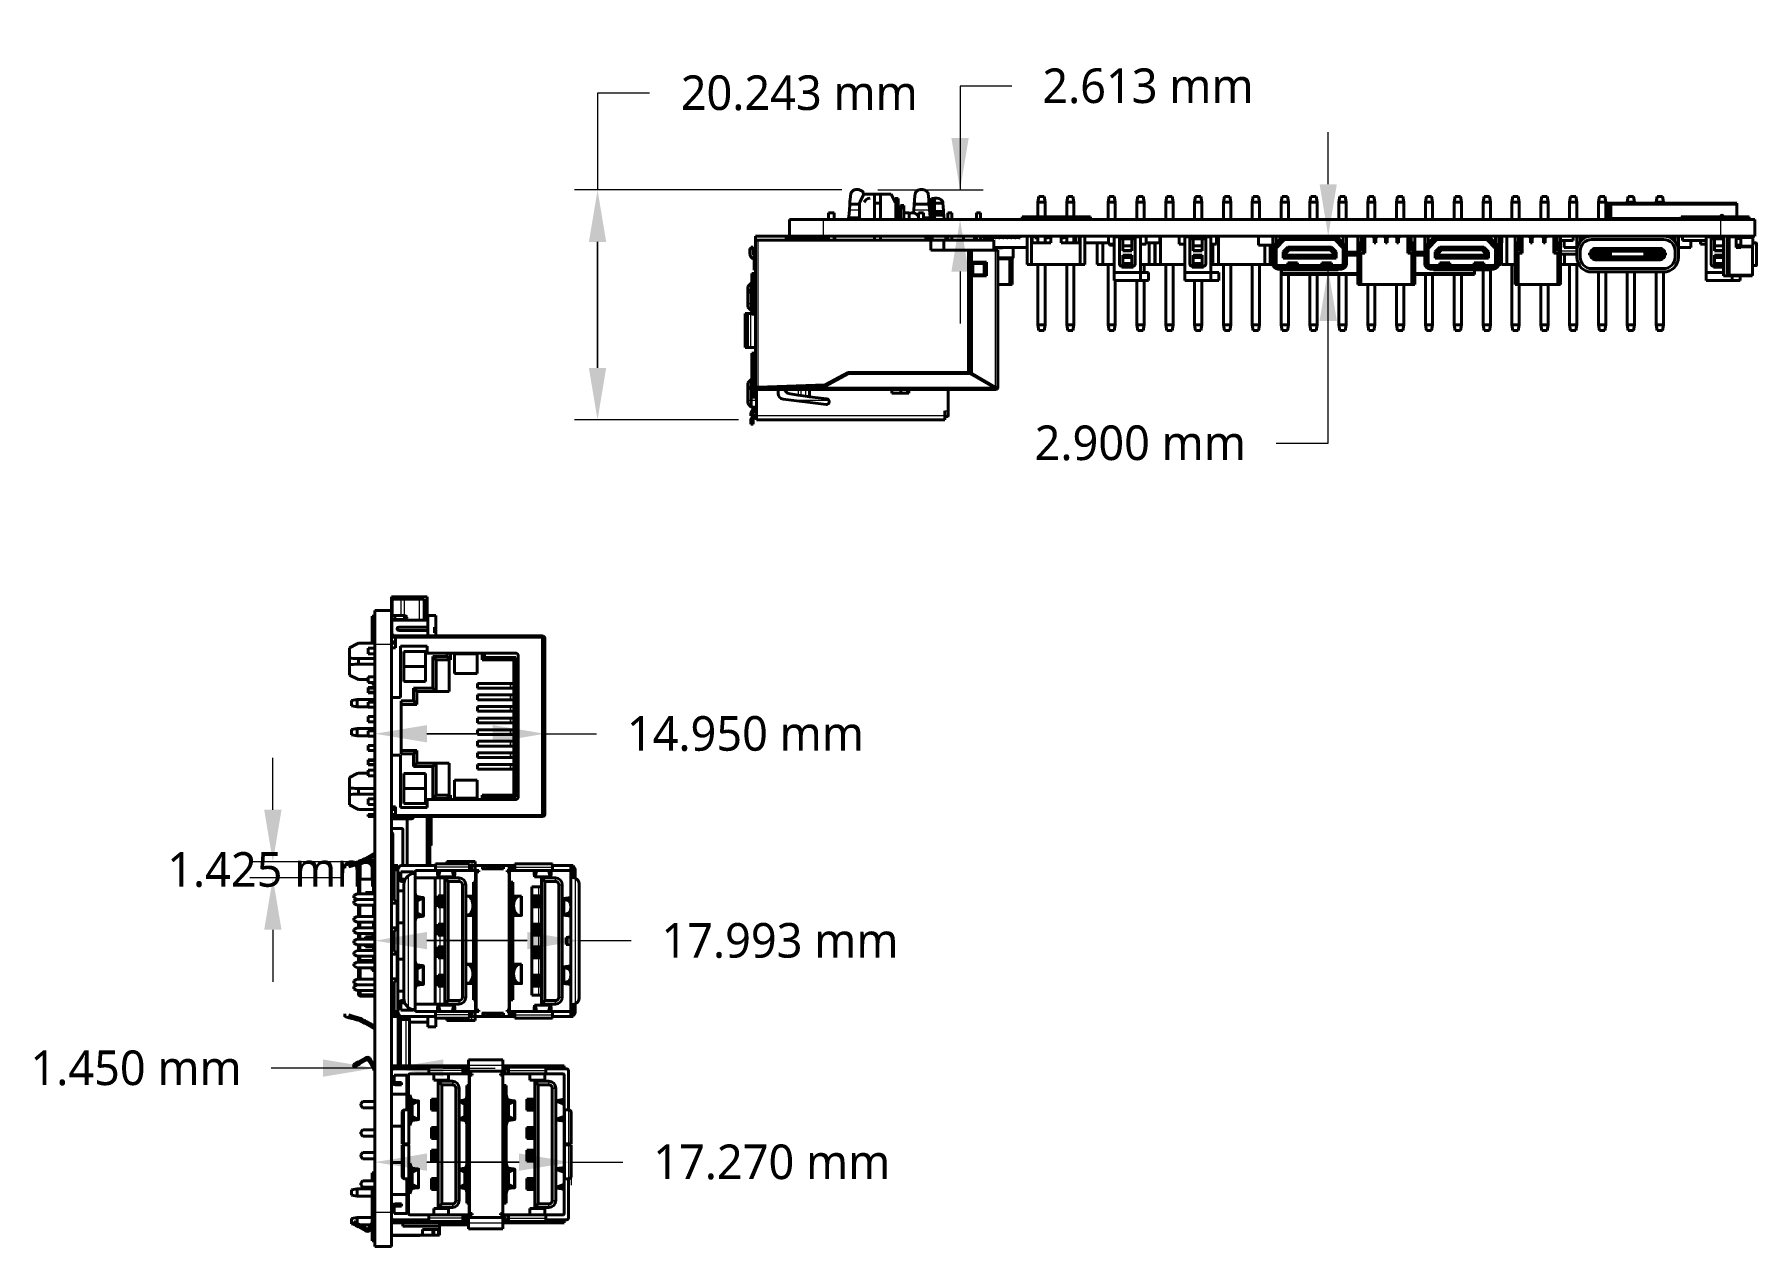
# Model space of a CAD drawing. Header units: inches. Extents: x 2.43 to 8.4, y 3.17 to 7.37.
import ezdxf

# ---------------------------------------------------------------- set-up
doc = ezdxf.new("R2010")
doc.units = ezdxf.units.IN
doc.header["$LTSCALE"] = 0.5
doc.header["$MEASUREMENT"] = 0
doc.header["$PDMODE"] = 33
doc.header["$PDSIZE"] = 0.03937
for name, color, linetype, lineweight in [('ANNOTATION_TEXT', 7, 'Continuous', 25), ('TANGENT_LINES', 7, 'Continuous', 15), ('Visible', 7, 'Continuous', 40)]:
    doc.layers.add(name, color=color, linetype=linetype, lineweight=lineweight)
doc.styles.add('Onshape-Standard-Dimension', font='')
doc.styles.get('Onshape-Standard-Dimension').set_extended_font_data('Noto Sans')
doc.dimstyles.new('Onshape-Standard$0', dxfattribs={"dimtxt": 0.12, "dimasz": 0.18, "dimexe": 0.08, "dimexo": 0.0625, "dimgap": 0.09, "dimtad": 0, "dimtih": 1, "dimtoh": 1, "dimdec": 3, "dimzin": 7, "dimdsep": 46, "dimtxsty": 'Onshape-Standard-Dimension', "dimcen": 0.09, "dimclrd": 7, "dimclre": 7, "dimclrt": 7, "dimadec": 1, "dimazin": 0, "dimtfac": 1, "dimtdec": 3, "dimtofl": 0, "dimtmove": 0, "dimatfit": 3, "dimfxl": 1, "dimtolj": 1, "dimtzin": 7, "dimlwd": 13, "dimlwe": 13, "dimarcsym": 1})

msp = doc.modelspace()

# ---------------------------------------------------------------- blocks, each defined once
blk = doc.blocks.new('*D1')
at = {"layer": 'ANNOTATION_TEXT', "color": 7, "lineweight": 13}
for p, q in [((3.6075, 3.8511), (3.6075, 3.8686)), ((3.6645, 3.7606), (3.6645, 3.8686)), ((3.6075, 3.7886), (3.2475, 3.7886)), ((3.4275, 3.7886), (3.2475, 3.7886)), ((3.8445, 3.7886), (4.0245, 3.7886))]:
    blk.add_line(p, q, dxfattribs=at)
at = {"layer": 'ANNOTATION_TEXT', "color": 7}
for points in [[(3.4275, 3.7586), (3.4275, 3.8186), (3.6075, 3.7886)], [(3.8445, 3.8186), (3.8445, 3.7586), (3.6645, 3.7886)]]:
    blk.add_solid(points, dxfattribs=at)
at = {"layer": 'Defpoints', "color": 0}
for p in [(3.6075, 3.7886), (3.6645, 3.7886), (3.6645, 3.6981)]:
    blk.add_point(p, dxfattribs=at)
at = {"layer": 'ANNOTATION_TEXT', "color": 7, "insert": (2.7795, 3.7886), "char_height": 0.12, "attachment_point": 5, "style": 'Onshape-Standard-Dimension'}
blk.add_mtext('\\A1;1.450 mm ', dxfattribs=at)
blk = doc.blocks.new('*D2')
at = {"layer": 'ANNOTATION_TEXT', "color": 7, "lineweight": 13}
for p, q in [((3.2537, 4.684), (3.2537, 4.864)), ((3.545, 4.504), (3.1737, 4.504)), ((3.4879, 4.4479), (3.1737, 4.4479)), ((3.2537, 4.2679), (3.2537, 4.0879))]:
    blk.add_line(p, q, dxfattribs=at)
at = {"layer": 'ANNOTATION_TEXT', "color": 7}
for points in [[(3.2237, 4.684), (3.2837, 4.684), (3.2537, 4.504)], [(3.2837, 4.2679), (3.2237, 4.2679), (3.2537, 4.4479)]]:
    blk.add_solid(points, dxfattribs=at)
at = {"layer": 'Defpoints', "color": 0}
for p in [(3.2537, 4.504), (3.6075, 4.504), (3.5504, 4.4479)]:
    blk.add_point(p, dxfattribs=at)
at = {"layer": 'ANNOTATION_TEXT', "color": 7, "insert": (3.2537, 4.476), "char_height": 0.12, "attachment_point": 5, "style": 'Onshape-Standard-Dimension'}
blk.add_mtext('\\A1;1.425 mm ', dxfattribs=at)
blk = doc.blocks.new('*D3')
at = {"layer": 'ANNOTATION_TEXT', "color": 7, "lineweight": 13}
for p, q in [((3.6075, 4.2929), (3.6075, 4.3104)), ((4.3158, 4.2929), (4.3158, 4.3104)), ((3.7875, 4.2304), (4.1358, 4.2304)), ((4.1358, 4.2304), (3.7875, 4.2304)), ((4.3158, 4.2304), (4.4958, 4.2304))]:
    blk.add_line(p, q, dxfattribs=at)
at = {"layer": 'ANNOTATION_TEXT', "color": 7}
for points in [[(3.7875, 4.2604), (3.7875, 4.2004), (3.6075, 4.2304)], [(4.1358, 4.2004), (4.1358, 4.2604), (4.3158, 4.2304)]]:
    blk.add_solid(points, dxfattribs=at)
at = {"layer": 'Defpoints', "color": 0}
for p in [(3.6075, 4.2304), (4.3158, 4.2304), (4.3158, 4.2304)]:
    blk.add_point(p, dxfattribs=at)
at = {"layer": 'ANNOTATION_TEXT', "color": 7, "insert": (5.0116, 4.2304), "char_height": 0.12, "attachment_point": 5, "style": 'Onshape-Standard-Dimension'}
blk.add_mtext('\\A1;17.993 mm ', dxfattribs=at)
blk = doc.blocks.new('*D4')
at = {"layer": 'ANNOTATION_TEXT', "color": 7, "lineweight": 13}
for p, q in [((3.6075, 3.5252), (3.6075, 3.5427)), ((3.7875, 3.4627), (4.1074, 3.4627)), ((4.1074, 3.4627), (3.7875, 3.4627)), ((4.2874, 3.464), (4.2874, 3.3827)), ((4.2874, 3.4627), (4.4674, 3.4627))]:
    blk.add_line(p, q, dxfattribs=at)
at = {"layer": 'ANNOTATION_TEXT', "color": 7}
for points in [[(3.7875, 3.4927), (3.7875, 3.4327), (3.6075, 3.4627)], [(4.1074, 3.4327), (4.1074, 3.4927), (4.2874, 3.4627)]]:
    blk.add_solid(points, dxfattribs=at)
at = {"layer": 'Defpoints', "color": 0}
for p in [(4.2874, 3.5265), (3.6075, 3.4627), (4.2874, 3.4627)]:
    blk.add_point(p, dxfattribs=at)
at = {"layer": 'ANNOTATION_TEXT', "color": 7, "insert": (4.9832, 3.4627), "char_height": 0.12, "attachment_point": 5, "style": 'Onshape-Standard-Dimension'}
blk.add_mtext('\\A1;17.270 mm ', dxfattribs=at)
blk = doc.blocks.new('*D5')
at = {"layer": 'ANNOTATION_TEXT', "color": 7, "lineweight": 13}
for p, q in [((3.6075, 5.01), (3.6075, 5.0275)), ((4.196, 5.01), (4.196, 5.0275)), ((3.7875, 4.9475), (4.016, 4.9475)), ((4.016, 4.9475), (3.7875, 4.9475)), ((4.196, 4.9475), (4.376, 4.9475))]:
    blk.add_line(p, q, dxfattribs=at)
at = {"layer": 'ANNOTATION_TEXT', "color": 7}
for points in [[(3.7875, 4.9775), (3.7875, 4.9175), (3.6075, 4.9475)], [(4.016, 4.9175), (4.016, 4.9775), (4.196, 4.9475)]]:
    blk.add_solid(points, dxfattribs=at)
at = {"layer": 'Defpoints', "color": 0}
for p in [(3.6075, 4.9475), (4.196, 4.9475), (4.196, 4.9475)]:
    blk.add_point(p, dxfattribs=at)
at = {"layer": 'ANNOTATION_TEXT', "color": 7, "insert": (4.8918, 4.9475), "char_height": 0.12, "attachment_point": 5, "style": 'Onshape-Standard-Dimension'}
blk.add_mtext('\\A1;14.950 mm ', dxfattribs=at)
blk = doc.blocks.new('*D6')
at = {"layer": 'ANNOTATION_TEXT', "color": 7, "lineweight": 13}
for p, q in [((6.9121, 6.8523), (6.9121, 7.0323)), ((6.8496, 6.6723), (6.8321, 6.6723)), ((6.8496, 6.5581), (6.8321, 6.5581)), ((6.9121, 5.9549), (6.9121, 6.5581)), ((6.7321, 5.9549), (6.9121, 5.9549))]:
    blk.add_line(p, q, dxfattribs=at)
at = {"layer": 'ANNOTATION_TEXT', "color": 7}
for points in [[(6.8821, 6.8523), (6.9421, 6.8523), (6.9121, 6.6723)], [(6.9421, 6.3781), (6.8821, 6.3781), (6.9121, 6.5581)]]:
    blk.add_solid(points, dxfattribs=at)
at = {"layer": 'Defpoints', "color": 0}
for p in [(6.9121, 6.6723), (6.9121, 6.5581), (6.9121, 6.5581)]:
    blk.add_point(p, dxfattribs=at)
at = {"layer": 'ANNOTATION_TEXT', "color": 7, "insert": (6.2607, 5.9549), "char_height": 0.12, "attachment_point": 5, "style": 'Onshape-Standard-Dimension'}
blk.add_mtext('\\A1;2.900 mm ', dxfattribs=at)
blk = doc.blocks.new('*D7')
at = {"layer": 'ANNOTATION_TEXT', "color": 7, "lineweight": 13}
for p, q in [((4.5592, 7.1682), (4.3792, 7.1682)), ((4.3792, 7.1682), (4.3792, 6.8323)), ((5.2256, 6.8323), (4.2992, 6.8323)), ((4.3792, 6.2153), (4.3792, 6.6523)), ((4.3792, 6.6523), (4.3792, 6.2153)), ((4.8679, 6.0353), (4.2992, 6.0353))]:
    blk.add_line(p, q, dxfattribs=at)
at = {"layer": 'ANNOTATION_TEXT', "color": 7}
for points in [[(4.4092, 6.6523), (4.3492, 6.6523), (4.3792, 6.8323)], [(4.3492, 6.2153), (4.4092, 6.2153), (4.3792, 6.0353)]]:
    blk.add_solid(points, dxfattribs=at)
at = {"layer": 'Defpoints', "color": 0}
for p in [(4.3792, 6.8323), (5.2881, 6.8323), (4.9304, 6.0353)]:
    blk.add_point(p, dxfattribs=at)
at = {"layer": 'ANNOTATION_TEXT', "color": 7, "insert": (5.0785, 7.1682), "char_height": 0.12, "attachment_point": 5, "style": 'Onshape-Standard-Dimension'}
blk.add_mtext('\\A1;20.243 mm ', dxfattribs=at)
blk = doc.blocks.new('*D8')
at = {"layer": 'ANNOTATION_TEXT', "color": 7, "lineweight": 13}
for p, q in [((5.8159, 7.1923), (5.6359, 7.1923)), ((5.6359, 7.1923), (5.6359, 6.8323)), ((5.3506, 6.8323), (5.7159, 6.8323)), ((5.2252, 6.7294), (5.7159, 6.7294)), ((5.6359, 6.5494), (5.6359, 6.3694))]:
    blk.add_line(p, q, dxfattribs=at)
at = {"layer": 'ANNOTATION_TEXT', "color": 7}
for points in [[(5.6059, 7.0123), (5.6659, 7.0123), (5.6359, 6.8323)], [(5.6659, 6.5494), (5.6059, 6.5494), (5.6359, 6.7294)]]:
    blk.add_solid(points, dxfattribs=at)
at = {"layer": 'Defpoints', "color": 0}
for p in [(5.2881, 6.8323), (5.1627, 6.7294), (5.6359, 6.7294)]:
    blk.add_point(p, dxfattribs=at)
at = {"layer": 'ANNOTATION_TEXT', "color": 7, "insert": (6.2873, 7.1923), "char_height": 0.12, "attachment_point": 5, "style": 'Onshape-Standard-Dimension'}
blk.add_mtext('\\A1;2.613 mm ', dxfattribs=at)

# ---------------------------------------------------------------- dimensions: what is measured, and where the dimension line sits
at = {"layer": 'ANNOTATION_TEXT'}
for base, p1, p2, angle, picture, middle in [((4.379248, 6.8323), (4.9304, 6.035312, 0.179331), (5.288108, 6.8323, -0.023425), 90, '*D7', (5.078485, 7.168192)), ((5.63595, 6.729407), (5.288108, 6.8323, -0.023425), (5.162683, 6.729407, 1.078937), 90, '*D8', (6.287326, 7.1923)), ((6.912085, 6.558147), (6.912085, 6.67232, 1.118307), (6.912085, 6.558147, 1.118307), 90, '*D6', (6.260709, 5.954915)), ((4.196035, 4.947504), (3.607452, 4.947504, 1.643622), (4.196035, 4.947504, 1.753858), 0, '*D5', (4.891839, 4.947504)), ((3.25366, 4.504025), (3.550365, 4.447923, -1.203622), (3.607452, 4.504025, -1.195748), 90, '*D2', (3.25366, 4.475974)), ((4.315823, 4.230382), (3.607452, 4.230382, 1.643622), (4.315823, 4.230382, 1.77748), 0, '*D3', (5.011627, 4.230382)), ((3.664539, 3.788605), (3.607452, 3.788605, 1.643622), (3.664539, 3.698119, 1.643622), 0, '*D1', (2.779509, 3.788605)), ((4.287373, 3.462652), (3.607452, 3.462652, 1.643622), (4.287373, 3.526466, 1.77748), 0, '*D4', (4.983177, 3.462652))]:
    dim = msp.add_linear_dim(base=base, p1=p1, p2=p2, angle=angle, dimstyle='Onshape-Standard$0', override={"dimdec": 3, "dimlfac": 25.4, "dimzin": 7, "dimlunit": 2, "dimpost": '<> mm ', "dimtp": 0, "dimtm": 0, "dimtdec": 3, "dimtzin": 7}, dxfattribs=at)
    dim.commit()
    dim.dimension.update_dxf_attribs({"geometry": picture, "text_midpoint": middle, "dimtype": 160})

# ---------------------------------------------------------------- linework, layer by layer
at = {"layer": 'TANGENT_LINES'}
for p, q in [((5.252203, 6.763601), (5.286699, 6.763601)), ((5.288668, 6.79043), (5.288668, 6.729407)), ((5.410715, 6.79043), (5.410715, 6.729407)), ((5.475825, 6.763601), (5.5297, 6.763601)), ((5.529896, 6.761577), (5.537093, 6.761577)), ((5.546935, 6.761577), (5.578322, 6.761577)), ((7.880006, 6.781769), (7.880006, 6.786493)), ((8.328038, 6.7798), (7.891817, 6.7798)), ((5.162683, 6.67232), (5.162683, 6.729407)), ((5.24979, 6.738743), (5.286699, 6.738743)), ((5.509534, 6.738743), (5.532112, 6.738743)), ((8.27292, 6.67232), (8.27292, 6.729407)), ((4.934337, 6.658541), (4.934337, 6.148958)), ((5.719161, 6.667425), (5.723337, 6.667425)), ((5.73308, 6.667425), (5.737256, 6.667425)), ((5.747, 6.667425), (5.751176, 6.667425)), ((5.753235, 6.634525), (5.868195, 6.634525)), ((5.760919, 6.667425), (5.765095, 6.667425)), ((5.774839, 6.667425), (5.779014, 6.667425)), ((5.788758, 6.667425), (5.792934, 6.667425)), ((5.802678, 6.667425), (5.806853, 6.667425)), ((5.816597, 6.667425), (5.820773, 6.667425)), ((5.830516, 6.667425), (5.834692, 6.667425)), ((5.904123, 6.667425), (5.905597, 6.667425)), ((5.931962, 6.667425), (5.936138, 6.667425)), ((5.945881, 6.667425), (5.950057, 6.667425)), ((5.98764, 6.667425), (5.991816, 6.667425)), ((6.001559, 6.667425), (6.005597, 6.667425)), ((6.037137, 6.650273), (6.050479, 6.650273)), ((6.068195, 6.650273), (6.150872, 6.650273)), ((6.069851, 6.648501), (6.069851, 6.648698)), ((6.074973, 6.648501), (6.074973, 6.648698)), ((6.079715, 6.648501), (6.079715, 6.648698)), ((6.085994, 6.648501), (6.085994, 6.648698)), ((6.092255, 6.648501), (6.092255, 6.648698)), ((6.096932, 6.648501), (6.096932, 6.648698)), ((6.101841, 6.648501), (6.101841, 6.648698)), ((6.106496, 6.648501), (6.106496, 6.648698)), ((6.111042, 6.648501), (6.111042, 6.648698)), ((6.115474, 6.648501), (6.115474, 6.648698)), ((6.117084, 6.648501), (6.117084, 6.648698)), ((6.118745, 6.648501), (6.118745, 6.648698)), ((6.120545, 6.648501), (6.120545, 6.648698)), ((6.122476, 6.648501), (6.122476, 6.648698)), ((6.126444, 6.648501), (6.126444, 6.648698)), ((6.130426, 6.648501), (6.130426, 6.648698)), ((6.1346, 6.648501), (6.1346, 6.648698)), ((6.139154, 6.648501), (6.139154, 6.648698)), ((6.14136, 6.648501), (6.14136, 6.648698)), ((6.143705, 6.648501), (6.143705, 6.648698)), ((6.145855, 6.648501), (6.145855, 6.648698)), ((6.147373, 6.648501), (6.147373, 6.648698)), ((6.280794, 6.650273), (6.328038, 6.650273)), ((6.723707, 6.62784), (6.731581, 6.62784)), ((6.727487, 6.63732), (6.733201, 6.631903)), ((6.758574, 6.658667), (6.75286, 6.664084)), ((6.76286, 6.660509), (6.76286, 6.668383)), ((6.782424, 6.627045), (6.782424, 6.626651)), ((6.787379, 6.627045), (6.787379, 6.626651)), ((6.798172, 6.627045), (6.798172, 6.626651)), ((6.803127, 6.627045), (6.803127, 6.626651)), ((6.81392, 6.627045), (6.81392, 6.626651)), ((6.818875, 6.627045), (6.818875, 6.626651)), ((6.829668, 6.627045), (6.829668, 6.626651)), ((6.834623, 6.627045), (6.834623, 6.626651)), ((6.841424, 6.668383), (6.841424, 6.67232)), ((6.845416, 6.627045), (6.845416, 6.626651)), ((6.850371, 6.627045), (6.850371, 6.626651)), ((6.854022, 6.668383), (6.854022, 6.67232)), ((6.861164, 6.627045), (6.861164, 6.626651)), ((6.866119, 6.627045), (6.866119, 6.626651)), ((6.876912, 6.627045), (6.876912, 6.626651)), ((6.881867, 6.627045), (6.881867, 6.626651)), ((6.89266, 6.627045), (6.89266, 6.626651)), ((6.897615, 6.627045), (6.897615, 6.626651)), ((6.908408, 6.627045), (6.908408, 6.626651)), ((6.913363, 6.627045), (6.913363, 6.626651)), ((6.932585, 6.660509), (6.932585, 6.668383)), ((6.936871, 6.658667), (6.942585, 6.664084)), ((6.962245, 6.631903), (6.967959, 6.63732)), ((6.963865, 6.62784), (6.971739, 6.62784)), ((7.026821, 6.660497), (7.034695, 6.660497)), ((7.026821, 6.653706), (7.034695, 6.653706)), ((7.026821, 6.651737), (7.034695, 6.651737)), ((7.026821, 6.642682), (7.034695, 6.642682)), ((7.026821, 6.640714), (7.034695, 6.640714)), ((7.026821, 6.633923), (7.034695, 6.633923)), ((7.200121, 6.660497), (7.192247, 6.660497)), ((7.200121, 6.653706), (7.192247, 6.653706)), ((7.200121, 6.651737), (7.192247, 6.651737)), ((7.200121, 6.642682), (7.192247, 6.642682)), ((7.200121, 6.640714), (7.192247, 6.640714)), ((7.200121, 6.633923), (7.192247, 6.633923)), ((7.251266, 6.62784), (7.25914, 6.62784)), ((7.255046, 6.63732), (7.26076, 6.631903)), ((7.286134, 6.658667), (7.280419, 6.664084)), ((7.290419, 6.660509), (7.290419, 6.668383)), ((7.309983, 6.627045), (7.309983, 6.626651)), ((7.314938, 6.627045), (7.314938, 6.626651)), ((7.325731, 6.627045), (7.325731, 6.626651)), ((7.330686, 6.627045), (7.330686, 6.626651)), ((7.341479, 6.627045), (7.341479, 6.626651)), ((7.346434, 6.627045), (7.346434, 6.626651)), ((7.357227, 6.627045), (7.357227, 6.626651)), ((7.362182, 6.627045), (7.362182, 6.626651)), ((7.368983, 6.668383), (7.368983, 6.67232)), ((7.372975, 6.627045), (7.372975, 6.626651)), ((7.37793, 6.627045), (7.37793, 6.626651)), ((7.381581, 6.668383), (7.381581, 6.67232)), ((7.388723, 6.627045), (7.388723, 6.626651)), ((7.393678, 6.627045), (7.393678, 6.626651)), ((7.404471, 6.627045), (7.404471, 6.626651)), ((7.409426, 6.627045), (7.409426, 6.626651)), ((7.420219, 6.627045), (7.420219, 6.626651)), ((7.425174, 6.627045), (7.425174, 6.626651)), ((7.435967, 6.627045), (7.435967, 6.626651)), ((7.440922, 6.627045), (7.440922, 6.626651)), ((7.460145, 6.660509), (7.460145, 6.668383)), ((7.46443, 6.658667), (7.470144, 6.664084)), ((7.489804, 6.631903), (7.495518, 6.63732)), ((7.491424, 6.62784), (7.499298, 6.62784)), ((7.572096, 6.660497), (7.57997, 6.660497)), ((7.572096, 6.653706), (7.57997, 6.653706)), ((7.572096, 6.651737), (7.57997, 6.651737)), ((7.572096, 6.642682), (7.57997, 6.642682)), ((7.572096, 6.640714), (7.57997, 6.640714)), ((7.572096, 6.633923), (7.57997, 6.633923)), ((7.706026, 6.660497), (7.698152, 6.660497)), ((7.706026, 6.653706), (7.698152, 6.653706)), ((7.706026, 6.651737), (7.698152, 6.651737)), ((7.706026, 6.642682), (7.698152, 6.642682)), ((7.706026, 6.640714), (7.698152, 6.640714)), ((7.706026, 6.633923), (7.698152, 6.633923)), ((8.383448, 6.664446), (8.342998, 6.664446)), ((8.342998, 6.640824), (8.383448, 6.640824)), ((8.394967, 6.570119), (8.394967, 6.648859)), ((4.918589, 6.623501), (4.919246, 6.623501)), ((5.662991, 6.199827), (5.662991, 6.623108)), ((5.677684, 6.623108), (5.677684, 6.195597)), ((5.75914, 6.148698), (5.75914, 6.623108)), ((6.723707, 6.575863), (6.731581, 6.575863)), ((6.737487, 6.562084), (6.737487, 6.569958)), ((6.777351, 6.620745), (6.768983, 6.612295)), ((6.768983, 6.612295), (6.768983, 6.609722)), ((6.768983, 6.609722), (6.926463, 6.609722)), ((6.771795, 6.576844), (6.805541, 6.576844)), ((6.774512, 6.603481), (6.774512, 6.603816)), ((6.918094, 6.620745), (6.777351, 6.620745)), ((6.779467, 6.603481), (6.779467, 6.603816)), ((6.79026, 6.603481), (6.79026, 6.603816)), ((6.795215, 6.603481), (6.795215, 6.603816)), ((6.806008, 6.603481), (6.806008, 6.603816)), ((6.810963, 6.603481), (6.810963, 6.603816)), ((6.821756, 6.603481), (6.821756, 6.603816)), ((6.826711, 6.603481), (6.826711, 6.603816)), ((6.837504, 6.603481), (6.837504, 6.603816)), ((6.842459, 6.603481), (6.842459, 6.603816)), ((6.853252, 6.603481), (6.853252, 6.603816)), ((6.858208, 6.603481), (6.858208, 6.603816)), ((6.869001, 6.603481), (6.869001, 6.603816)), ((6.873956, 6.603481), (6.873956, 6.603816)), ((6.884749, 6.603481), (6.884749, 6.603816)), ((6.889704, 6.603481), (6.889704, 6.603816)), ((6.923651, 6.576844), (6.889905, 6.576844)), ((6.900497, 6.603481), (6.900497, 6.603816)), ((6.905452, 6.603481), (6.905452, 6.603816)), ((6.916245, 6.603481), (6.916245, 6.603816)), ((6.926463, 6.612295), (6.918094, 6.620745)), ((6.9212, 6.603481), (6.9212, 6.603816)), ((6.926463, 6.609722), (6.926463, 6.612295)), ((6.957959, 6.562084), (6.957959, 6.569958)), ((6.971739, 6.575863), (6.963865, 6.575863)), ((7.015046, 6.603112), (6.975676, 6.603112)), ((7.247329, 6.603112), (7.211896, 6.603112)), ((7.251266, 6.575863), (7.25914, 6.575863)), ((7.265046, 6.562084), (7.265046, 6.569958)), ((7.30491, 6.620745), (7.296542, 6.612295)), ((7.296542, 6.612295), (7.296542, 6.609722)), ((7.296542, 6.609722), (7.454022, 6.609722)), ((7.299354, 6.576844), (7.3331, 6.576844)), ((7.302071, 6.603481), (7.302071, 6.603816)), ((7.445653, 6.620745), (7.30491, 6.620745)), ((7.307026, 6.603481), (7.307026, 6.603816)), ((7.317819, 6.603481), (7.317819, 6.603816)), ((7.322774, 6.603481), (7.322774, 6.603816)), ((7.333567, 6.603481), (7.333567, 6.603816)), ((7.338522, 6.603481), (7.338522, 6.603816)), ((7.349315, 6.603481), (7.349315, 6.603816)), ((7.354271, 6.603481), (7.354271, 6.603816)), ((7.365063, 6.603481), (7.365063, 6.603816)), ((7.370019, 6.603481), (7.370019, 6.603816)), ((7.380812, 6.603481), (7.380812, 6.603816)), ((7.385767, 6.603481), (7.385767, 6.603816)), ((7.39656, 6.603481), (7.39656, 6.603816)), ((7.401515, 6.603481), (7.401515, 6.603816)), ((7.412308, 6.603481), (7.412308, 6.603816)), ((7.417263, 6.603481), (7.417263, 6.603816)), ((7.45121, 6.576844), (7.417464, 6.576844)), ((7.428056, 6.603481), (7.428056, 6.603816)), ((7.433011, 6.603481), (7.433011, 6.603816)), ((7.443804, 6.603481), (7.443804, 6.603816)), ((7.454022, 6.612295), (7.445653, 6.620745)), ((7.448759, 6.603481), (7.448759, 6.603816)), ((7.454022, 6.609722), (7.454022, 6.612295)), ((7.485518, 6.562084), (7.485518, 6.569958)), ((7.499298, 6.575863), (7.491424, 6.575863)), ((7.717802, 6.621139), (7.774101, 6.621139)), ((7.818578, 6.606178), (7.818578, 6.614052)), ((7.822515, 6.617989), (7.822329, 6.617989)), ((7.822329, 6.602241), (7.822515, 6.602241)), ((7.822515, 6.614052), (7.822515, 6.617989)), ((7.826869, 6.617989), (7.822515, 6.617989)), ((7.822515, 6.602241), (7.822515, 6.606178)), ((7.822515, 6.602241), (7.826869, 6.602241)), ((7.823708, 6.606178), (7.823708, 6.614052)), ((7.826869, 6.614052), (7.826869, 6.617989)), ((7.834557, 6.617989), (7.826869, 6.617989)), ((7.826869, 6.602241), (7.826869, 6.606178)), ((7.826869, 6.602241), (7.834557, 6.602241)), ((7.831396, 6.606178), (7.831396, 6.614052)), ((7.834557, 6.617989), (7.834557, 6.619593)), ((7.834557, 6.614052), (7.834557, 6.617989)), ((8.065613, 6.617989), (7.834557, 6.617989)), ((7.834557, 6.602241), (7.834557, 6.606178)), ((7.834557, 6.602241), (8.065613, 6.602241)), ((7.834557, 6.600637), (7.834557, 6.602241)), ((7.887093, 6.606178), (7.887093, 6.614052)), ((8.013077, 6.606178), (8.013077, 6.614052)), ((8.065613, 6.617989), (8.065613, 6.619593)), ((8.065613, 6.614052), (8.065613, 6.617989)), ((8.073301, 6.617989), (8.065613, 6.617989)), ((8.065613, 6.602241), (8.065613, 6.606178)), ((8.065613, 6.602241), (8.073301, 6.602241)), ((8.065613, 6.600637), (8.065613, 6.602241)), ((8.068774, 6.606178), (8.068774, 6.614052)), ((8.077655, 6.617989), (8.073301, 6.617989)), ((8.073301, 6.614052), (8.073301, 6.617989)), ((8.073301, 6.602241), (8.073301, 6.606178)), ((8.073301, 6.602241), (8.077655, 6.602241)), ((8.076462, 6.606178), (8.076462, 6.614052)), ((8.077655, 6.614052), (8.077655, 6.617989)), ((8.077841, 6.617989), (8.077655, 6.617989)), ((8.077655, 6.602241), (8.077655, 6.606178)), ((8.077655, 6.602241), (8.077841, 6.602241)), ((8.081592, 6.606178), (8.081592, 6.614052)), ((8.113539, 6.624683), (8.114258, 6.624683)), ((4.925282, 6.519564), (4.925282, 6.542399)), ((4.925282, 6.401454), (4.925282, 6.519564)), ((7.015046, 6.545466), (6.750282, 6.545466)), ((7.419573, 6.545466), (7.211896, 6.545466)), ((4.911502, 6.438093), (4.899691, 6.438093)), ((4.911109, 6.286493), (4.911109, 6.404604)), ((4.911502, 6.438093), (4.913471, 6.438093)), ((4.925282, 6.266808), (4.925282, 6.243974)), ((4.925282, 6.243974), (4.925282, 6.114052)), ((5.074429, 6.153577), (5.074429, 6.149638)), ((5.084397, 6.153906), (5.084397, 6.149966)), ((5.09982, 6.154414), (5.09982, 6.150475)), ((4.899691, 6.103447), (4.911502, 6.103447)), ((4.911502, 6.103447), (4.9304, 6.103447)), ((4.934337, 6.145019), (4.934337, 6.140824)), ((5.045932, 6.148698), (5.75125, 6.148698)), ((5.052342, 6.103447), (5.18096, 6.103447)), ((5.074429, 6.140824), (5.074429, 6.12125)), ((5.084397, 6.140824), (5.084397, 6.119851)), ((5.09982, 6.140824), (5.09982, 6.117688)), ((5.767014, 6.148698), (5.75914, 6.148698)), ((5.75914, 6.140824), (5.75914, 6.148698)), ((4.911033, 6.060509), (4.919246, 6.060509)), ((4.9304, 6.05106), (5.582762, 6.05106)), ((5.582762, 6.066411), (5.594573, 6.066411)), ((3.670066, 5.414261), (3.670066, 5.357175)), ((3.69683, 5.414261), (3.69683, 5.357175)), ((3.709019, 5.414261), (3.709019, 5.357175)), ((3.71572, 5.421741), (3.71572, 5.414261)), ((3.737767, 5.421741), (3.737767, 5.414261)), ((3.760995, 5.414261), (3.760995, 5.341033)), ((3.67635, 5.345364), (3.664539, 5.345364)), ((3.717877, 5.351269), (3.710208, 5.351269)), ((3.546428, 5.25934), (3.607452, 5.25934)), ((3.664539, 5.256781), (3.607452, 5.256781)), ((3.666507, 5.294182), (3.664539, 5.294182)), ((3.664539, 5.25934), (3.678318, 5.25934)), ((3.670066, 5.282371), (3.670066, 5.281974)), ((3.670066, 5.266226), (3.670066, 5.261308)), ((4.188161, 5.278434), (3.678318, 5.278434)), ((4.192066, 5.278434), (4.196035, 5.278434)), ((3.961586, 5.22064), (3.882846, 5.22064)), ((3.546428, 5.137293), (3.58383, 5.137293)), ((3.961586, 5.158594), (3.882846, 5.158594)), ((4.077622, 5.1056), (4.077622, 5.122135)), ((4.077622, 5.065442), (4.077622, 5.081978)), ((4.078604, 5.1056), (4.078604, 5.122135)), ((4.078604, 5.065442), (4.078604, 5.081978)), ((4.086847, 5.1056), (4.086847, 5.122135)), ((4.086847, 5.065442), (4.086847, 5.081978)), ((4.077622, 5.025285), (4.077622, 5.04182)), ((4.078604, 5.025285), (4.078604, 5.04182)), ((4.086847, 5.025285), (4.086847, 5.04182)), ((4.077622, 4.985127), (4.077622, 5.001663)), ((4.077622, 4.94497), (4.077622, 4.961505)), ((4.078604, 4.985127), (4.078604, 5.001663)), ((4.078604, 4.94497), (4.078604, 4.961505)), ((4.086847, 4.985127), (4.086847, 5.001663)), ((4.086847, 4.94497), (4.086847, 4.961505)), ((4.077622, 4.904812), (4.077622, 4.921348)), ((4.078604, 4.904812), (4.078604, 4.921348)), ((4.086847, 4.904812), (4.086847, 4.921348)), ((4.077622, 4.864655), (4.077622, 4.88119)), ((4.077622, 4.824497), (4.077622, 4.841033)), ((4.078604, 4.864655), (4.078604, 4.88119)), ((4.078604, 4.824497), (4.078604, 4.841033)), ((4.086847, 4.864655), (4.086847, 4.88119)), ((4.086847, 4.824497), (4.086847, 4.841033)), ((3.546428, 4.80934), (3.58383, 4.80934)), ((3.961586, 4.784317), (3.882846, 4.784317)), ((3.961586, 4.726115), (3.882846, 4.726115)), ((3.546428, 4.687293), (3.607452, 4.687293)), ((3.664539, 4.687293), (3.678318, 4.687293)), ((3.678318, 4.668198), (4.188161, 4.668198)), ((3.725927, 4.660324), (3.725927, 4.65245)), ((4.192066, 4.668198), (4.196035, 4.668198)), ((3.669433, 4.597324), (3.669433, 4.6015)), ((3.702334, 4.491033), (3.702334, 4.618982)), ((3.669433, 4.583404), (3.669433, 4.58758)), ((3.669433, 4.569485), (3.669433, 4.573661)), ((3.669433, 4.555566), (3.669433, 4.559741)), ((3.669433, 4.541646), (3.669433, 4.545822)), ((3.517431, 4.495182), (3.517431, 4.485709)), ((3.55509, 4.495954), (3.551415, 4.495954)), ((3.669433, 4.527727), (3.669433, 4.531903)), ((3.669433, 4.513807), (3.669433, 4.517983)), ((3.669433, 4.499888), (3.669433, 4.504064)), ((3.935405, 4.485127), (3.817295, 4.485127)), ((3.868476, 4.504812), (3.868476, 4.496938)), ((3.943279, 4.504812), (3.943279, 4.491033)), ((3.943279, 4.473316), (3.943279, 4.491033)), ((3.947216, 4.473316), (3.947216, 4.491033)), ((3.978477, 4.479222), (3.978477, 4.491033)), ((4.081074, 4.473316), (4.081074, 4.491033)), ((4.085011, 4.473316), (4.085011, 4.491033)), ((4.092885, 4.485127), (4.222806, 4.485127)), ((3.55509, 4.44871), (3.550365, 4.44871)), ((3.55509, 4.447923), (3.550365, 4.447923)), ((3.557058, 4.443986), (3.557058, 4.392608)), ((3.600759, 4.396741), (3.600759, 4.443986)), ((3.723191, 4.4556), (3.723191, 3.998907)), ((3.826242, 4.466324), (3.828067, 4.466324)), ((3.831538, 4.466975), (3.831538, 4.473316)), ((3.832231, 4.447726), (3.832231, 4.385915)), ((3.877067, 4.466975), (3.877067, 4.473316)), ((3.880538, 4.466324), (3.882363, 4.466324)), ((3.898766, 4.447726), (3.898766, 4.435915)), ((3.922388, 4.424104), (3.910577, 4.424104)), ((3.960617, 4.469379), (3.960617, 3.989064)), ((4.081074, 4.025088), (4.081074, 4.433356)), ((4.085011, 4.025088), (4.085011, 4.433356)), ((4.160889, 4.466324), (4.162714, 4.466324)), ((4.166154, 4.466841), (4.166154, 4.473316)), ((4.211742, 4.466841), (4.211742, 4.473316)), ((4.215182, 4.466324), (4.217007, 4.466324)), ((4.233412, 4.435915), (4.233412, 4.447726)), ((4.245223, 4.424104), (4.257034, 4.424104)), ((4.302334, 4.01111), (4.302334, 4.447333)), ((3.846964, 4.348119), (3.846964, 4.385915)), ((3.924262, 4.38484), (3.924262, 4.317903)), ((4.111114, 4.38484), (4.111114, 4.317903)), ((4.174917, 4.416509), (4.174917, 4.385915)), ((4.177673, 4.348119), (4.177673, 4.385915)), ((4.264814, 4.373186), (4.264814, 4.321478)), ((3.557058, 4.353238), (3.557058, 4.313867)), ((3.832231, 4.348119), (3.832231, 4.287489)), ((4.174917, 4.348119), (4.174917, 4.287489)), ((4.286326, 4.349853), (4.286586, 4.349853)), ((4.286326, 4.344811), (4.286586, 4.344811)), ((3.557058, 4.294182), (3.557058, 4.274497)), ((3.557058, 4.254812), (3.557058, 4.235127)), ((3.832231, 4.249694), (3.832231, 4.208749)), ((3.846964, 4.249694), (3.846964, 4.287489)), ((4.174917, 4.249694), (4.174917, 4.208749)), ((4.177673, 4.249694), (4.177673, 4.287489)), ((4.277082, 4.216521), (4.277082, 4.241923)), ((3.557058, 4.215442), (3.557058, 4.195757)), ((3.600759, 4.195757), (3.600759, 4.208946)), ((3.846964, 4.208749), (3.846964, 4.170954)), ((4.177673, 4.208749), (4.177673, 4.170954)), ((3.557058, 4.176072), (3.557058, 4.161702)), ((3.600759, 4.161702), (3.600759, 4.176072)), ((3.832231, 4.170954), (3.832231, 4.110324)), ((3.924262, 4.148619), (3.924262, 4.081682)), ((4.111114, 4.148619), (4.111114, 4.081682)), ((4.174917, 4.170954), (4.174917, 4.110324)), ((4.264814, 4.085258), (4.264814, 4.136965)), ((3.832231, 4.072529), (3.832231, 4.010718)), ((3.846964, 4.110324), (3.846964, 4.072529)), ((4.174917, 4.072529), (4.174917, 4.041935)), ((4.177673, 4.110324), (4.177673, 4.072529)), ((4.286326, 4.113633), (4.286586, 4.113633)), ((4.286326, 4.10859), (4.286586, 4.10859)), ((3.579499, 4.043001), (3.579499, 4.038277)), ((3.593935, 4.043001), (3.593935, 4.038277)), ((3.898766, 4.022529), (3.898766, 4.010718)), ((3.910577, 4.03434), (3.922388, 4.03434)), ((4.233412, 4.010718), (4.233412, 4.022529)), ((4.245223, 4.03434), (4.257034, 4.03434)), ((3.517431, 3.972735), (3.517431, 3.963262)), ((3.686586, 3.975285), (3.686586, 3.983159)), ((3.686586, 3.796151), (3.686586, 3.967411)), ((3.688358, 3.977714), (3.688161, 3.977714)), ((3.688358, 3.975542), (3.688161, 3.975542)), ((3.688358, 3.964735), (3.688161, 3.964735)), ((3.688358, 3.959169), (3.688161, 3.959169)), ((3.688358, 3.953409), (3.688161, 3.953409)), ((3.688358, 3.947394), (3.688161, 3.947394)), ((3.688358, 3.941383), (3.688161, 3.941383)), ((3.69446, 3.796151), (3.69446, 3.967411)), ((3.712175, 3.961505), (3.712175, 3.967411)), ((3.71572, 3.796151), (3.71572, 3.957568)), ((3.935405, 3.973316), (3.817295, 3.973316)), ((3.826242, 3.992119), (3.828067, 3.992119)), ((3.831538, 3.991469), (3.831538, 3.985127)), ((3.868476, 3.953631), (3.868476, 3.961505)), ((3.877067, 3.991469), (3.877067, 3.985127)), ((3.880538, 3.992119), (3.882363, 3.992119)), ((3.943279, 3.967411), (3.943279, 3.985127)), ((3.943279, 3.953631), (3.943279, 3.967411)), ((3.947216, 3.967411), (3.947216, 3.985127)), ((3.978477, 3.979222), (3.978477, 3.967411)), ((4.081074, 3.967411), (4.081074, 3.985127)), ((4.085011, 3.967411), (4.085011, 3.985127)), ((4.092885, 3.973316), (4.222806, 3.973316)), ((4.160889, 3.992119), (4.162714, 3.992119)), ((4.166154, 3.991602), (4.166154, 3.985127)), ((4.211742, 3.991602), (4.211742, 3.985127)), ((4.215182, 3.992119), (4.217007, 3.992119)), ((3.688358, 3.935796), (3.688161, 3.935796)), ((3.688358, 3.93024), (3.688161, 3.93024)), ((3.688358, 3.92504), (3.688161, 3.92504)), ((3.688358, 3.922386), (3.688161, 3.922386)), ((3.688358, 3.919315), (3.688161, 3.919315)), ((3.688358, 3.916481), (3.688161, 3.916481)), ((3.688358, 3.914617), (3.688161, 3.914617)), ((3.688358, 3.913309), (3.688161, 3.913309)), ((3.688358, 3.911779), (3.688161, 3.911779)), ((3.688358, 3.909454), (3.688161, 3.909454)), ((3.688358, 3.905624), (3.688161, 3.905624)), ((3.688358, 3.897812), (3.688161, 3.897812)), ((3.688358, 3.891265), (3.688161, 3.891265)), ((3.688358, 3.885606), (3.688161, 3.885606)), ((3.688358, 3.880354), (3.688161, 3.880354)), ((3.688358, 3.878619), (3.688161, 3.878619)), ((3.688358, 3.876746), (3.688161, 3.876746)), ((3.688358, 3.875017), (3.688161, 3.875017)), ((3.688358, 3.873746), (3.688161, 3.873746)), ((3.688358, 3.870648), (3.688161, 3.870648)), ((3.688358, 3.869765), (3.688161, 3.869765)), ((3.688358, 3.869129), (3.688161, 3.869129)), ((3.688358, 3.868458), (3.688161, 3.868458)), ((3.688358, 3.867545), (3.688161, 3.867545)), ((3.688358, 3.866934), (3.688161, 3.866934)), ((3.688358, 3.866325), (3.688161, 3.866325)), ((3.688358, 3.865777), (3.688161, 3.865777)), ((3.688358, 3.864677), (3.688161, 3.864677)), ((3.688358, 3.864169), (3.688161, 3.864169)), ((3.688358, 3.863691), (3.688161, 3.863691)), ((3.688358, 3.86263), (3.688161, 3.86263)), ((3.688358, 3.861278), (3.688161, 3.861278)), ((3.688358, 3.859761), (3.688161, 3.859761)), ((3.688358, 3.858196), (3.688161, 3.858196)), ((3.688358, 3.857587), (3.688161, 3.857587)), ((3.688358, 3.856862), (3.688161, 3.856862)), ((3.688358, 3.856148), (3.688161, 3.856148)), ((3.688358, 3.855488), (3.688161, 3.855488)), ((3.688358, 3.853929), (3.688161, 3.853929)), ((3.688358, 3.852218), (3.688161, 3.852218)), ((3.688358, 3.850427), (3.688161, 3.850427)), ((3.688358, 3.848645), (3.688161, 3.848645)), ((3.688358, 3.84778), (3.688161, 3.84778)), ((3.688358, 3.847028), (3.688161, 3.847028)), ((3.688358, 3.846455), (3.688161, 3.846455)), ((3.688358, 3.846133), (3.688161, 3.846133)), ((3.688358, 3.845232), (3.688161, 3.845232)), ((3.688358, 3.843684), (3.688161, 3.843684)), ((3.688358, 3.841929), (3.688161, 3.841929)), ((3.688358, 3.840261), (3.688161, 3.840261)), ((3.688358, 3.839002), (3.688161, 3.839002)), ((3.688358, 3.838089), (3.688161, 3.838089)), ((3.688358, 3.836945), (3.688161, 3.836945)), ((3.688358, 3.83557), (3.688161, 3.83557)), ((3.688358, 3.834002), (3.688161, 3.834002)), ((3.688358, 3.83294), (3.688161, 3.83294)), ((3.688358, 3.831923), (3.688161, 3.831923)), ((3.688358, 3.83051), (3.688161, 3.83051)), ((3.688358, 3.829234), (3.688161, 3.829234)), ((3.688358, 3.828106), (3.688161, 3.828106)), ((3.688358, 3.827057), (3.688161, 3.827057)), ((3.688358, 3.825801), (3.688161, 3.825801)), ((3.688358, 3.823927), (3.688161, 3.823927)), ((3.688358, 3.82278), (3.688161, 3.82278)), ((3.688358, 3.821551), (3.688161, 3.821551)), ((3.550736, 3.810453), (3.550736, 3.801386)), ((3.684224, 3.796151), (3.684224, 3.786308)), ((3.688358, 3.81989), (3.688161, 3.81989)), ((3.688358, 3.818774), (3.688161, 3.818774)), ((3.688358, 3.817995), (3.688161, 3.817995)), ((3.688358, 3.817198), (3.688161, 3.817198)), ((3.688358, 3.816224), (3.688161, 3.816224)), ((3.688358, 3.814609), (3.688161, 3.814609)), ((3.688358, 3.812719), (3.688161, 3.812719)), ((3.688358, 3.810948), (3.688161, 3.810948)), ((3.688358, 3.80978), (3.688161, 3.80978)), ((3.688358, 3.808858), (3.688161, 3.808858)), ((3.688358, 3.807997), (3.688161, 3.807997)), ((3.688358, 3.807368), (3.688161, 3.807368)), ((3.688358, 3.807155), (3.688161, 3.807155)), ((3.688358, 3.807106), (3.688161, 3.807106)), ((3.688358, 3.806964), (3.688161, 3.806964)), ((3.688358, 3.806737), (3.688161, 3.806737)), ((3.688358, 3.806467), (3.688161, 3.806467)), ((3.688358, 3.805466), (3.688161, 3.805466)), ((3.688358, 3.804541), (3.688161, 3.804541)), ((3.688358, 3.80387), (3.688161, 3.80387)), ((3.688358, 3.803585), (3.688161, 3.803585)), ((3.688358, 3.803392), (3.688161, 3.803392)), ((3.688358, 3.80302), (3.688161, 3.80302)), ((3.688358, 3.802394), (3.688161, 3.802394)), ((3.688358, 3.801805), (3.688161, 3.801805)), ((3.688358, 3.801427), (3.688161, 3.801427)), ((3.688358, 3.801214), (3.688161, 3.801214)), ((3.688358, 3.801076), (3.688161, 3.801076)), ((3.688358, 3.800865), (3.688161, 3.800865)), ((3.688358, 3.800549), (3.688161, 3.800549)), ((3.688358, 3.800144), (3.688161, 3.800144)), ((3.688358, 3.799488), (3.688161, 3.799488)), ((3.688358, 3.799193), (3.688161, 3.799193)), ((3.688358, 3.798865), (3.688161, 3.798865)), ((3.91257, 3.780403), (3.79446, 3.780403)), ((3.920444, 3.768592), (3.920444, 3.786308)), ((3.924381, 3.768592), (3.924381, 3.786308)), ((4.050365, 3.798119), (3.932255, 3.798119)), ((3.937782, 3.764655), (3.937782, 3.28434)), ((4.058239, 3.768592), (4.058239, 3.786308)), ((4.062176, 3.768592), (4.062176, 3.786308)), ((4.07005, 3.780403), (4.199972, 3.780403)), ((4.243279, 3.796151), (4.243279, 3.786308)), ((3.875931, 3.743001), (3.875931, 3.73119)), ((3.899553, 3.719379), (3.887742, 3.719379)), ((4.058239, 3.320364), (4.058239, 3.728631)), ((4.062176, 3.320364), (4.062176, 3.728631)), ((4.210577, 3.73119), (4.210577, 3.743001)), ((4.222388, 3.719379), (4.234199, 3.719379)), ((3.710208, 3.526466), (3.710208, 3.644148)), ((3.728632, 3.678981), (3.728632, 3.664007)), ((3.824129, 3.643395), (3.824129, 3.68119)), ((4.154838, 3.643395), (4.154838, 3.68119)), ((4.235399, 3.611393), (4.235399, 3.673492)), ((4.244263, 3.673353), (4.244263, 3.675031)), ((4.26121, 3.666995), (4.26121, 3.67785)), ((4.279499, 3.526466), (4.279499, 3.644148)), ((3.728632, 3.621208), (3.728632, 3.606235)), ((3.824129, 3.54497), (3.824129, 3.582765)), ((4.154838, 3.54497), (4.154838, 3.582765)), ((4.244263, 3.610025), (4.244263, 3.611533)), ((4.26121, 3.607215), (4.26121, 3.617891)), ((3.710208, 3.404846), (3.710208, 3.522529)), ((4.279499, 3.404846), (4.279499, 3.522529)), ((3.824129, 3.504025), (3.824129, 3.46623)), ((4.154838, 3.504025), (4.154838, 3.46623)), ((3.728632, 3.44276), (3.728632, 3.427787)), ((3.824129, 3.4056), (3.824129, 3.367804)), ((4.154838, 3.4056), (4.154838, 3.367804)), ((4.235399, 3.437601), (4.235399, 3.375502)), ((4.244263, 3.438971), (4.244263, 3.437462)), ((4.26121, 3.44178), (4.26121, 3.431104)), ((3.728632, 3.384988), (3.728632, 3.370014)), ((4.244263, 3.375642), (4.244263, 3.373963)), ((4.26121, 3.382), (4.26121, 3.371145)), ((3.664539, 3.288277), (3.607452, 3.288277)), ((3.875931, 3.317804), (3.875931, 3.305993)), ((3.887742, 3.329615), (3.899553, 3.329615)), ((4.210577, 3.305993), (4.210577, 3.317804)), ((4.222388, 3.329615), (4.234199, 3.329615)), ((3.550736, 3.247609), (3.550736, 3.238541)), ((3.684224, 3.252844), (3.684224, 3.260718)), ((3.91257, 3.268592), (3.79446, 3.268592)), ((3.920444, 3.262686), (3.920444, 3.280403)), ((3.924381, 3.262686), (3.924381, 3.280403)), ((4.050365, 3.250875), (3.932255, 3.250875)), ((4.058239, 3.262686), (4.058239, 3.280403)), ((4.062176, 3.262686), (4.062176, 3.280403)), ((4.07005, 3.268592), (4.199972, 3.268592)), ((4.243279, 3.252844), (4.243279, 3.262686))]:
    msp.add_line(p, q, dxfattribs=at)
at = {"layer": 'TANGENT_LINES', "extrusion": (0, 0, -1)}
for centre, start_param, end_param in [((7.828281, 6.617989), 1.57079633, 3.14159265), ((7.828281, 6.602241), 0, 1.57079633), ((7.832635, 6.617989), 1.57079633, 3.14159265), ((7.832635, 6.602241), 0, 1.57079633)]:
    msp.add_ellipse(centre, major_axis=(0, -0.005906), ratio=0.97639968, start_param=start_param, end_param=end_param, dxfattribs=at)
at = {"layer": 'TANGENT_LINES'}
for centre, start_param, end_param in [((8.067535, 6.617989), 1.57079633, 3.14159265), ((8.067535, 6.602241), 0, 1.57079633), ((8.071889, 6.617989), 1.57079633, 3.14159265), ((8.071889, 6.602241), 0, 1.57079633)]:
    msp.add_ellipse(centre, major_axis=(0, -0.005906), ratio=0.97639968, start_param=start_param, end_param=end_param, dxfattribs=at)
at = {"layer": 'Visible'}
for p, q in [((5.257162, 6.819428), (5.254694, 6.799515)), ((5.302447, 6.817989), (5.288668, 6.79043)), ((5.301525, 6.816145), (5.301118, 6.819428)), ((5.302447, 6.817989), (5.337959, 6.817989)), ((5.337959, 6.817989), (5.361424, 6.817989)), ((5.361424, 6.817989), (5.396935, 6.817989)), ((5.410715, 6.79043), (5.396935, 6.817989)), ((5.480784, 6.819428), (5.478316, 6.799515)), ((5.52474, 6.819428), (5.523657, 6.823069)), ((5.527208, 6.799517), (5.52474, 6.819428)), ((5.909068, 6.810115), (5.905597, 6.79043)), ((5.909068, 6.810115), (5.927323, 6.810115)), ((5.927323, 6.810115), (5.930794, 6.79043)), ((6.009068, 6.810115), (6.005597, 6.79043)), ((6.009068, 6.810115), (6.027323, 6.810115)), ((6.027323, 6.810115), (6.030794, 6.79043)), ((6.152375, 6.810115), (6.148904, 6.79043)), ((6.152375, 6.810115), (6.17063, 6.810115)), ((6.17063, 6.810115), (6.174101, 6.79043)), ((6.252375, 6.810115), (6.248904, 6.79043)), ((6.252375, 6.810115), (6.27063, 6.810115)), ((6.27063, 6.810115), (6.274101, 6.79043)), ((6.352375, 6.810115), (6.348904, 6.79043)), ((6.352375, 6.810115), (6.37063, 6.810115)), ((6.37063, 6.810115), (6.374101, 6.79043)), ((6.452375, 6.810115), (6.448904, 6.79043)), ((6.452375, 6.810115), (6.47063, 6.810115)), ((6.47063, 6.810115), (6.474101, 6.79043)), ((6.552375, 6.810115), (6.548904, 6.79043)), ((6.552375, 6.810115), (6.57063, 6.810115)), ((6.57063, 6.810115), (6.574101, 6.79043)), ((6.652375, 6.810115), (6.648904, 6.79043)), ((6.652375, 6.810115), (6.67063, 6.810115)), ((6.67063, 6.810115), (6.674101, 6.79043)), ((6.752375, 6.810115), (6.748904, 6.79043)), ((6.752375, 6.810115), (6.77063, 6.810115)), ((6.77063, 6.810115), (6.774101, 6.79043)), ((6.852375, 6.810115), (6.848904, 6.79043)), ((6.852375, 6.810115), (6.87063, 6.810115)), ((6.87063, 6.810115), (6.874101, 6.79043)), ((6.952375, 6.810115), (6.948904, 6.79043)), ((6.952375, 6.810115), (6.97063, 6.810115)), ((6.97063, 6.810115), (6.974101, 6.79043)), ((7.052375, 6.810115), (7.048904, 6.79043)), ((7.052375, 6.810115), (7.07063, 6.810115)), ((7.07063, 6.810115), (7.074101, 6.79043)), ((7.152375, 6.810115), (7.148904, 6.79043)), ((7.152375, 6.810115), (7.17063, 6.810115)), ((7.17063, 6.810115), (7.174101, 6.79043)), ((7.252375, 6.810115), (7.248904, 6.79043)), ((7.252375, 6.810115), (7.27063, 6.810115)), ((7.27063, 6.810115), (7.274101, 6.79043)), ((7.352375, 6.810115), (7.348904, 6.79043)), ((7.352375, 6.810115), (7.37063, 6.810115)), ((7.37063, 6.810115), (7.374101, 6.79043)), ((7.452375, 6.810115), (7.448904, 6.79043)), ((7.452375, 6.810115), (7.47063, 6.810115)), ((7.47063, 6.810115), (7.474101, 6.79043)), ((7.552375, 6.810115), (7.548904, 6.79043)), ((7.552375, 6.810115), (7.57063, 6.810115)), ((7.57063, 6.810115), (7.574101, 6.79043)), ((7.652375, 6.810115), (7.648904, 6.79043)), ((7.652375, 6.810115), (7.67063, 6.810115)), ((7.67063, 6.810115), (7.674101, 6.79043)), ((7.752375, 6.810115), (7.748904, 6.79043)), ((7.752375, 6.810115), (7.77063, 6.810115)), ((7.77063, 6.810115), (7.774101, 6.79043)), ((7.852375, 6.810115), (7.848904, 6.79043)), ((7.852375, 6.810115), (7.87063, 6.810115)), ((7.87063, 6.810115), (7.874101, 6.79043)), ((7.952375, 6.810115), (7.948904, 6.79043)), ((7.952375, 6.810115), (7.97063, 6.810115)), ((7.97063, 6.810115), (7.974101, 6.79043)), ((8.052375, 6.810115), (8.048904, 6.79043)), ((8.052375, 6.810115), (8.07063, 6.810115)), ((8.07063, 6.810115), (8.074101, 6.79043)), ((5.179809, 6.753029), (5.199494, 6.753029)), ((5.179809, 6.753029), (5.179809, 6.729407)), ((5.199494, 6.753029), (5.199494, 6.729407)), ((5.252203, 6.763601), (5.24979, 6.738743)), ((5.252203, 6.763601), (5.252435, 6.76599)), ((5.252447, 6.765989), (5.253189, 6.778072)), ((5.253458, 6.782498), (5.286699, 6.782498)), ((5.254694, 6.799515), (5.254527, 6.797595)), ((5.288668, 6.79043), (5.286699, 6.786493)), ((5.286699, 6.786493), (5.286699, 6.729407)), ((5.311094, 6.799506), (5.316401, 6.802255)), ((5.317553, 6.802637), (5.324758, 6.803696)), ((5.339849, 6.786493), (5.339849, 6.79043)), ((5.359534, 6.786493), (5.339849, 6.786493)), ((5.339849, 6.786493), (5.339849, 6.729407)), ((5.359534, 6.79043), (5.359534, 6.786493)), ((5.359534, 6.786493), (5.359534, 6.729407)), ((5.412683, 6.786493), (5.410715, 6.79043)), ((5.411109, 6.802241), (5.420951, 6.802241)), ((5.411109, 6.79043), (5.411109, 6.802241)), ((5.411109, 6.79043), (5.411109, 6.789643)), ((5.420951, 6.79043), (5.411109, 6.79043)), ((5.412683, 6.786493), (5.412683, 6.729407)), ((5.420951, 6.802241), (5.420951, 6.79043)), ((5.420951, 6.79043), (5.420951, 6.729407)), ((5.428825, 6.778619), (5.440636, 6.778619)), ((5.428825, 6.770745), (5.428825, 6.778619)), ((5.428825, 6.770745), (5.428825, 6.729407)), ((5.440636, 6.770745), (5.428825, 6.770745)), ((5.440636, 6.778619), (5.440636, 6.770745)), ((5.440636, 6.770745), (5.440636, 6.729407)), ((5.441424, 6.753029), (5.459534, 6.753029)), ((5.441424, 6.753029), (5.441424, 6.729407)), ((5.459534, 6.753029), (5.459534, 6.729407)), ((5.475825, 6.763601), (5.474751, 6.752539)), ((5.475825, 6.763601), (5.476057, 6.76599)), ((5.476069, 6.765989), (5.476811, 6.778071)), ((5.477081, 6.782498), (5.528444, 6.782498)), ((5.478038, 6.802241), (5.478654, 6.802241)), ((5.478038, 6.796304), (5.478038, 6.802241)), ((5.478316, 6.799515), (5.478149, 6.797595)), ((5.491424, 6.753029), (5.509534, 6.753029)), ((5.491424, 6.753029), (5.491424, 6.729407)), ((5.509534, 6.753029), (5.509534, 6.729407)), ((5.526794, 6.786442), (5.52755, 6.790127)), ((5.526794, 6.786442), (5.537093, 6.786442)), ((5.527376, 6.797595), (5.527208, 6.799517)), ((5.528713, 6.778071), (5.529455, 6.76599)), ((5.529468, 6.765991), (5.5297, 6.763601)), ((5.532112, 6.738743), (5.5297, 6.763601)), ((5.53047, 6.755667), (5.537093, 6.755667)), ((5.534716, 6.799506), (5.536889, 6.800856)), ((5.537093, 6.79043), (5.537093, 6.802241)), ((5.537093, 6.802241), (5.546935, 6.802241)), ((5.546935, 6.79043), (5.537093, 6.79043)), ((5.537093, 6.79043), (5.537093, 6.729407)), ((5.541175, 6.802637), (5.54838, 6.803696)), ((5.546935, 6.802241), (5.546935, 6.79043)), ((5.546935, 6.79043), (5.546935, 6.729407)), ((5.546935, 6.786442), (5.576525, 6.786442)), ((5.546935, 6.755667), (5.578587, 6.755667)), ((5.54838, 6.803706), (5.554939, 6.803706)), ((5.554939, 6.803696), (5.562294, 6.802593)), ((5.563483, 6.802187), (5.56891, 6.799292)), ((5.576322, 6.787935), (5.576525, 6.786442)), ((5.578322, 6.761577), (5.576551, 6.786123)), ((5.57834, 6.761328), (5.578322, 6.761577)), ((5.57859, 6.755667), (5.578346, 6.761328)), ((5.578601, 6.755422), (5.57859, 6.755667)), ((5.578601, 6.755422), (5.57859, 6.755667)), ((5.593195, 6.753029), (5.606975, 6.753029)), ((5.593195, 6.753029), (5.593195, 6.729407)), ((5.606975, 6.753029), (5.606975, 6.729407)), ((5.693195, 6.753029), (5.706975, 6.753029)), ((5.693195, 6.753029), (5.693195, 6.729407)), ((5.706975, 6.753029), (5.706975, 6.729407)), ((5.905597, 6.79043), (5.930794, 6.79043)), ((5.905597, 6.79043), (5.905597, 6.739249)), ((5.930794, 6.79043), (5.930794, 6.739249)), ((6.005597, 6.79043), (6.030794, 6.79043)), ((6.005597, 6.79043), (6.005597, 6.739249)), ((6.030794, 6.79043), (6.030794, 6.739249)), ((6.148904, 6.79043), (6.148904, 6.729407)), ((6.148904, 6.79043), (6.174101, 6.79043)), ((6.174101, 6.79043), (6.174101, 6.729407)), ((6.248904, 6.79043), (6.248904, 6.729407)), ((6.248904, 6.79043), (6.274101, 6.79043)), ((6.274101, 6.79043), (6.274101, 6.729407)), ((6.348904, 6.79043), (6.348904, 6.729407)), ((6.348904, 6.79043), (6.374101, 6.79043)), ((6.374101, 6.79043), (6.374101, 6.729407)), ((6.448904, 6.79043), (6.448904, 6.729407)), ((6.448904, 6.79043), (6.474101, 6.79043)), ((6.474101, 6.79043), (6.474101, 6.729407)), ((6.548904, 6.79043), (6.548904, 6.729407)), ((6.548904, 6.79043), (6.574101, 6.79043)), ((6.574101, 6.79043), (6.574101, 6.729407)), ((6.648904, 6.79043), (6.648904, 6.729407)), ((6.648904, 6.79043), (6.674101, 6.79043)), ((6.674101, 6.79043), (6.674101, 6.729407)), ((6.748904, 6.79043), (6.748904, 6.729407)), ((6.748904, 6.79043), (6.774101, 6.79043)), ((6.774101, 6.79043), (6.774101, 6.729407)), ((6.848904, 6.79043), (6.848904, 6.729407)), ((6.848904, 6.79043), (6.874101, 6.79043)), ((6.874101, 6.79043), (6.874101, 6.729407)), ((6.948904, 6.79043), (6.948904, 6.729407)), ((6.948904, 6.79043), (6.974101, 6.79043)), ((6.974101, 6.79043), (6.974101, 6.729407)), ((7.048904, 6.79043), (7.048904, 6.729407)), ((7.048904, 6.79043), (7.074101, 6.79043)), ((7.074101, 6.79043), (7.074101, 6.729407)), ((7.148904, 6.79043), (7.148904, 6.729407)), ((7.148904, 6.79043), (7.174101, 6.79043)), ((7.174101, 6.79043), (7.174101, 6.729407)), ((7.248904, 6.79043), (7.248904, 6.729407)), ((7.248904, 6.79043), (7.274101, 6.79043)), ((7.274101, 6.79043), (7.274101, 6.729407)), ((7.348904, 6.79043), (7.348904, 6.729407)), ((7.348904, 6.79043), (7.374101, 6.79043)), ((7.374101, 6.79043), (7.374101, 6.729407)), ((7.448904, 6.79043), (7.448904, 6.729407)), ((7.448904, 6.79043), (7.474101, 6.79043)), ((7.474101, 6.79043), (7.474101, 6.729407)), ((7.548904, 6.79043), (7.548904, 6.729407)), ((7.548904, 6.79043), (7.574101, 6.79043)), ((7.574101, 6.79043), (7.574101, 6.729407)), ((7.648904, 6.79043), (7.648904, 6.729407)), ((7.648904, 6.79043), (7.674101, 6.79043)), ((7.674101, 6.79043), (7.674101, 6.729407)), ((7.748904, 6.79043), (7.748904, 6.729407)), ((7.748904, 6.79043), (7.774101, 6.79043)), ((7.774101, 6.79043), (7.774101, 6.729407)), ((7.848904, 6.79043), (7.848904, 6.729407)), ((7.848904, 6.79043), (7.874101, 6.79043)), ((7.874101, 6.79043), (7.874101, 6.729407)), ((7.879219, 6.786493), (7.880006, 6.786493)), ((7.879219, 6.781769), (7.879219, 6.786493)), ((7.879219, 6.781769), (7.880006, 6.781769)), ((7.879219, 6.7798), (7.879219, 6.7361)), ((7.880006, 6.786493), (7.891817, 6.786493)), ((7.880006, 6.781769), (7.891817, 6.781769)), ((7.891817, 6.780588), (7.883943, 6.780588)), ((7.883943, 6.780588), (7.883943, 6.729407)), ((7.891817, 6.786493), (8.328038, 6.786493)), ((7.891817, 6.786493), (7.891817, 6.7798)), ((7.891817, 6.7798), (7.891817, 6.733737)), ((7.948904, 6.79043), (7.948904, 6.786493)), ((7.948904, 6.79043), (7.974101, 6.79043)), ((7.974101, 6.79043), (7.974101, 6.786493)), ((8.048904, 6.79043), (8.048904, 6.786493)), ((8.048904, 6.79043), (8.074101, 6.79043)), ((8.074101, 6.79043), (8.074101, 6.786493)), ((8.328038, 6.7798), (8.328038, 6.786493)), ((8.328038, 6.7798), (8.328038, 6.739249)), ((5.044573, 6.67232), (5.044573, 6.729407)), ((5.162683, 6.729407), (5.044573, 6.729407)), ((8.27292, 6.729407), (5.162683, 6.729407)), ((5.249217, 6.732833), (5.248883, 6.729394)), ((5.24979, 6.738743), (5.249217, 6.732833)), ((5.249217, 6.732833), (5.286699, 6.732833)), ((5.509534, 6.732833), (5.532686, 6.732833)), ((5.531465, 6.745414), (5.537093, 6.745414)), ((5.532686, 6.732833), (5.532112, 6.738743)), ((5.532942, 6.730195), (5.532686, 6.732833)), ((5.546935, 6.745414), (5.579089, 6.745414)), ((5.581086, 6.729407), (5.579113, 6.745194)), ((5.85166, 6.739249), (5.85166, 6.729407)), ((6.08788, 6.739249), (5.85166, 6.739249)), ((6.08788, 6.729407), (6.08788, 6.739249)), ((7.879219, 6.733737), (7.879219, 6.7361)), ((7.87965, 6.733737), (7.879219, 6.733737)), ((7.891817, 6.733737), (8.135124, 6.733737)), ((8.135124, 6.739249), (8.135124, 6.729407)), ((8.371345, 6.739249), (8.135124, 6.739249)), ((8.27292, 6.739249), (8.27292, 6.740824)), ((8.39103, 6.729407), (8.27292, 6.729407)), ((8.273707, 6.743186), (8.280006, 6.743186)), ((8.280794, 6.740824), (8.280794, 6.739249)), ((8.371345, 6.729407), (8.371345, 6.739249)), ((8.39103, 6.67232), (8.39103, 6.729407)), ((4.906778, 6.629416), (4.918589, 6.629416)), ((4.906778, 6.613668), (4.906778, 6.629416)), ((4.910715, 6.634525), (4.918589, 6.634525)), ((4.910715, 6.629416), (4.910715, 6.634525)), ((4.918589, 6.634525), (4.918589, 6.629416)), ((4.918589, 6.629416), (4.918589, 6.613668)), ((4.922547, 6.629013), (4.926241, 6.629013)), ((4.922547, 6.55421), (4.922547, 6.629013)), ((4.926463, 6.67232), (4.926463, 6.658541)), ((4.926463, 6.67232), (5.032762, 6.67232)), ((4.926463, 6.148698), (4.926463, 6.658541)), ((4.926463, 6.658541), (4.934337, 6.658541)), ((5.534731, 6.658541), (4.934337, 6.658541)), ((5.044573, 6.672339), (5.020951, 6.672345)), ((5.020951, 6.67232), (5.020951, 6.672345)), ((5.032762, 6.67232), (5.044573, 6.67232)), ((5.032762, 6.67232), (5.032762, 6.658541)), ((5.032762, 6.664446), (5.179809, 6.664446)), ((5.162683, 6.67232), (5.044573, 6.67232)), ((5.12513, 6.67232), (5.12513, 6.664446)), ((6.76286, 6.67232), (5.162683, 6.67232)), ((5.179809, 6.67232), (5.179809, 6.658541)), ((5.199494, 6.67232), (5.199494, 6.658541)), ((5.199494, 6.664446), (5.202054, 6.664446)), ((5.202054, 6.658541), (5.202054, 6.67232)), ((5.339849, 6.67232), (5.339849, 6.658541)), ((5.359534, 6.67232), (5.359534, 6.658541)), ((5.517014, 6.658541), (5.517014, 6.67232)), ((5.517014, 6.664446), (5.534731, 6.664446)), ((5.534731, 6.664446), (5.534731, 6.658541)), ((5.580006, 6.658541), (5.534731, 6.658541)), ((5.534731, 6.623108), (5.534731, 6.658541)), ((5.539096, 6.667982), (5.538612, 6.67232)), ((5.539962, 6.658541), (5.539446, 6.664446)), ((5.753235, 6.658541), (5.580006, 6.658541)), ((5.580006, 6.623108), (5.580006, 6.658541)), ((5.586941, 6.658541), (5.586941, 6.67232)), ((5.593195, 6.67232), (5.593195, 6.658541)), ((5.606975, 6.67232), (5.606975, 6.658541)), ((5.64797, 6.658541), (5.64797, 6.67232)), ((5.686175, 6.67232), (5.686175, 6.658541)), ((5.693195, 6.67232), (5.693195, 6.658541)), ((5.706975, 6.67232), (5.706975, 6.658541)), ((5.715598, 6.669367), (5.715598, 6.67232)), ((5.715598, 6.669367), (5.719774, 6.669367)), ((5.719161, 6.667425), (5.728126, 6.666873)), ((5.719774, 6.669367), (5.719774, 6.67232)), ((5.732301, 6.666873), (5.723337, 6.667425)), ((5.728126, 6.666873), (5.732301, 6.666873)), ((5.729517, 6.669367), (5.729517, 6.67232)), ((5.729517, 6.669367), (5.733693, 6.669367)), ((5.732301, 6.666873), (5.732301, 6.667546)), ((5.73308, 6.667425), (5.742045, 6.666873)), ((5.733693, 6.669367), (5.733693, 6.67232)), ((5.746221, 6.666873), (5.737256, 6.667425)), ((5.742045, 6.666873), (5.746221, 6.666873)), ((5.743437, 6.669367), (5.743437, 6.67232)), ((5.743437, 6.669367), (5.747613, 6.669367)), ((5.746221, 6.666873), (5.746221, 6.667546)), ((5.747, 6.667425), (5.755964, 6.666873)), ((5.747613, 6.669367), (5.747613, 6.67232)), ((5.76014, 6.666873), (5.751176, 6.667425)), ((5.753235, 6.623108), (5.753235, 6.658541)), ((5.868195, 6.63295), (5.753235, 6.63295)), ((5.753235, 6.631596), (5.782733, 6.631596)), ((5.755964, 6.666873), (5.76014, 6.666873)), ((5.757356, 6.669367), (5.757356, 6.67232)), ((5.757356, 6.669367), (5.761532, 6.669367)), ((5.76014, 6.666873), (5.76014, 6.667546)), ((5.760919, 6.667425), (5.769884, 6.666873)), ((5.761532, 6.669367), (5.761532, 6.67232)), ((5.77406, 6.666873), (5.765095, 6.667425)), ((5.769884, 6.666873), (5.77406, 6.666873)), ((5.771276, 6.669367), (5.771276, 6.67232)), ((5.771276, 6.669367), (5.775452, 6.669367)), ((5.77406, 6.666873), (5.77406, 6.667546)), ((5.774839, 6.667425), (5.783803, 6.666873)), ((5.775452, 6.669367), (5.775452, 6.67232)), ((5.787979, 6.666873), (5.779014, 6.667425)), ((5.782733, 6.631596), (5.782733, 6.63295)), ((5.783803, 6.666873), (5.787979, 6.666873)), ((5.785195, 6.669367), (5.785195, 6.67232)), ((5.785195, 6.669367), (5.789371, 6.669367)), ((5.787979, 6.666873), (5.787979, 6.667546)), ((5.788758, 6.667425), (5.797723, 6.666873)), ((5.789371, 6.669367), (5.789371, 6.67232)), ((5.801898, 6.666873), (5.792934, 6.667425)), ((5.797723, 6.666873), (5.801898, 6.666873)), ((5.799115, 6.669367), (5.799115, 6.67232)), ((5.799115, 6.669367), (5.80329, 6.669367)), ((5.801898, 6.666873), (5.801898, 6.667546)), ((5.802678, 6.667425), (5.811642, 6.666873)), ((5.80329, 6.669367), (5.80329, 6.67232)), ((5.815818, 6.666873), (5.806853, 6.667425)), ((5.811642, 6.666873), (5.815818, 6.666873)), ((5.813034, 6.669367), (5.813034, 6.67232)), ((5.813034, 6.669367), (5.81721, 6.669367)), ((5.815818, 6.666873), (5.815818, 6.667546)), ((5.816597, 6.667425), (5.825561, 6.666873)), ((5.81721, 6.669367), (5.81721, 6.67232)), ((5.820164, 6.597123), (5.820164, 6.63295)), ((5.829737, 6.666873), (5.820773, 6.667425)), ((5.825561, 6.666873), (5.829737, 6.666873)), ((5.826953, 6.669367), (5.826953, 6.67232)), ((5.826953, 6.669367), (5.831129, 6.669367)), ((5.829737, 6.666873), (5.829737, 6.667546)), ((5.830516, 6.667425), (5.839481, 6.666873)), ((5.831129, 6.669367), (5.831129, 6.67232)), ((5.843657, 6.666873), (5.834692, 6.667425)), ((5.839481, 6.666873), (5.843657, 6.666873)), ((5.843657, 6.666873), (5.843657, 6.67232)), ((5.868195, 6.67232), (5.868195, 6.573895)), ((5.883943, 6.67232), (5.883943, 6.573895)), ((5.885912, 6.648698), (5.885912, 6.67232)), ((5.885912, 6.648698), (5.950479, 6.648698)), ((5.895159, 6.666873), (5.895159, 6.67232)), ((5.904123, 6.667425), (5.895159, 6.666873)), ((5.895159, 6.666873), (5.899334, 6.666873)), ((5.899334, 6.666873), (5.905597, 6.667259)), ((5.905597, 6.67232), (5.905597, 6.648698)), ((5.930794, 6.67232), (5.930794, 6.648698)), ((5.930794, 6.667096), (5.936138, 6.667425)), ((5.931962, 6.667425), (5.930794, 6.667353)), ((5.935525, 6.669367), (5.935525, 6.67232)), ((5.935525, 6.669367), (5.939701, 6.669367)), ((5.936917, 6.666873), (5.936917, 6.667546)), ((5.945881, 6.667425), (5.936917, 6.666873)), ((5.936917, 6.666873), (5.941093, 6.666873)), ((5.939701, 6.669367), (5.939701, 6.67232)), ((5.941093, 6.666873), (5.950057, 6.667425)), ((5.949444, 6.669367), (5.949444, 6.67232)), ((5.949444, 6.669367), (5.950479, 6.669367)), ((5.950479, 6.648698), (5.950479, 6.67232)), ((5.985912, 6.648698), (5.985912, 6.67232)), ((5.985912, 6.667061), (5.991816, 6.667425)), ((5.98764, 6.667425), (5.985912, 6.667319)), ((5.985912, 6.648698), (6.050479, 6.648698)), ((5.991203, 6.669367), (5.991203, 6.67232)), ((5.991203, 6.669367), (5.995378, 6.669367)), ((5.992595, 6.666873), (5.992595, 6.667546)), ((6.001559, 6.667425), (5.992595, 6.666873)), ((5.992595, 6.666873), (5.99677, 6.666873)), ((5.995378, 6.669367), (5.995378, 6.67232)), ((5.99677, 6.666873), (6.005597, 6.667417)), ((6.005122, 6.669367), (6.005122, 6.67232)), ((6.005122, 6.669367), (6.005597, 6.669367)), ((6.005597, 6.67232), (6.005597, 6.648698)), ((6.030794, 6.67232), (6.030794, 6.648698)), ((6.037137, 6.648698), (6.037137, 6.67232)), ((6.050479, 6.648698), (6.050479, 6.67232)), ((6.052447, 6.67232), (6.052447, 6.573895)), ((6.068195, 6.67232), (6.068195, 6.573895)), ((6.150872, 6.648698), (6.068195, 6.648698)), ((6.069851, 6.648501), (6.068361, 6.648501)), ((6.074973, 6.648501), (6.069851, 6.648501)), ((6.079715, 6.648501), (6.074973, 6.648501)), ((6.085994, 6.648501), (6.079715, 6.648501)), ((6.092255, 6.648501), (6.085994, 6.648501)), ((6.096932, 6.648501), (6.092255, 6.648501)), ((6.101838, 6.648501), (6.096932, 6.648501)), ((6.106496, 6.648501), (6.101838, 6.648501)), ((6.111041, 6.648501), (6.106496, 6.648501)), ((6.115474, 6.648501), (6.111041, 6.648501)), ((6.111502, 6.648501), (6.111502, 6.573895)), ((6.117079, 6.648501), (6.115474, 6.648501)), ((6.118743, 6.648501), (6.117079, 6.648501)), ((6.120544, 6.648501), (6.118743, 6.648501)), ((6.122476, 6.648501), (6.120544, 6.648501)), ((6.126444, 6.648501), (6.122476, 6.648501)), ((6.130426, 6.648501), (6.126444, 6.648501)), ((6.1346, 6.648501), (6.130426, 6.648501)), ((6.131187, 6.648501), (6.131187, 6.573895)), ((6.139154, 6.648501), (6.1346, 6.648501)), ((6.14136, 6.648501), (6.139154, 6.648501)), ((6.143705, 6.648501), (6.14136, 6.648501)), ((6.145856, 6.648501), (6.143705, 6.648501)), ((6.147373, 6.648501), (6.145856, 6.648501)), ((6.151509, 6.648501), (6.147373, 6.648501)), ((6.150872, 6.644761), (6.150872, 6.67232)), ((6.170557, 6.644761), (6.150872, 6.644761)), ((6.153955, 6.640824), (6.153955, 6.644761)), ((6.170557, 6.640824), (6.153955, 6.640824)), ((6.170557, 6.670352), (6.188274, 6.670352)), ((6.170557, 6.546336), (6.170557, 6.670352)), ((6.188274, 6.670352), (6.188274, 6.575863)), ((6.188274, 6.662478), (6.243392, 6.662478)), ((6.231581, 6.662478), (6.200085, 6.662478)), ((6.200085, 6.638856), (6.200085, 6.662478)), ((6.231581, 6.638856), (6.200085, 6.638856)), ((6.200085, 6.638856), (6.200085, 6.62216)), ((6.231581, 6.662478), (6.231581, 6.638856)), ((6.231581, 6.62216), (6.231581, 6.638856)), ((6.243392, 6.670352), (6.261109, 6.670352)), ((6.243392, 6.575863), (6.243392, 6.670352)), ((6.261109, 6.546336), (6.261109, 6.670352)), ((6.261109, 6.644761), (6.280794, 6.644761)), ((6.261109, 6.644761), (6.280794, 6.644761)), ((6.280794, 6.644761), (6.280794, 6.67232)), ((6.280794, 6.644761), (6.280794, 6.67232)), ((6.326463, 6.648698), (6.280794, 6.648698)), ((6.291817, 6.648698), (6.291817, 6.573895)), ((6.310518, 6.648698), (6.310518, 6.573895)), ((6.312487, 6.573895), (6.312487, 6.648698)), ((6.328038, 6.650273), (6.328038, 6.67232)), ((6.331187, 6.67232), (6.331187, 6.573895)), ((6.394967, 6.644761), (6.394967, 6.67232)), ((6.414652, 6.644761), (6.394967, 6.644761)), ((6.414652, 6.670352), (6.432368, 6.670352)), ((6.414652, 6.546336), (6.414652, 6.670352)), ((6.432368, 6.670352), (6.432368, 6.575863)), ((6.432368, 6.662478), (6.487487, 6.662478)), ((6.475676, 6.662478), (6.444179, 6.662478)), ((6.444179, 6.638856), (6.444179, 6.662478)), ((6.475676, 6.638856), (6.444179, 6.638856)), ((6.444179, 6.638856), (6.444179, 6.62216)), ((6.475676, 6.662478), (6.475676, 6.638856)), ((6.475676, 6.62216), (6.475676, 6.638856)), ((6.487487, 6.670352), (6.505203, 6.670352)), ((6.487487, 6.575863), (6.487487, 6.670352)), ((6.491817, 6.67232), (6.491817, 6.670352)), ((6.505203, 6.546336), (6.505203, 6.670352)), ((6.505203, 6.644761), (6.524888, 6.644761)), ((6.505203, 6.644761), (6.524888, 6.644761)), ((6.510518, 6.644761), (6.510518, 6.573895)), ((6.512487, 6.573895), (6.512487, 6.644761)), ((6.524888, 6.644761), (6.524888, 6.67232)), ((6.524888, 6.644761), (6.524888, 6.67232)), ((6.531187, 6.67232), (6.531187, 6.573895)), ((6.670888, 6.640824), (6.670888, 6.67232)), ((6.71977, 6.640824), (6.670888, 6.640824)), ((6.691817, 6.640824), (6.691817, 6.573895)), ((6.710518, 6.640824), (6.710518, 6.573895)), ((6.712487, 6.573895), (6.712487, 6.640824)), ((6.71977, 6.62784), (6.71977, 6.67232)), ((6.71977, 6.62784), (6.71977, 6.575863)), ((6.723707, 6.575863), (6.723707, 6.62784)), ((6.750003, 6.666793), (6.72463, 6.640029)), ((6.727487, 6.63732), (6.75286, 6.664084)), ((6.731581, 6.647361), (6.731581, 6.67232)), ((6.731581, 6.62784), (6.731581, 6.575863)), ((6.758574, 6.658667), (6.733201, 6.631903)), ((6.744014, 6.660475), (6.744014, 6.67232)), ((6.751266, 6.67232), (6.751266, 6.668)), ((6.755597, 6.617801), (6.771768, 6.634131)), ((6.841424, 6.67232), (6.76286, 6.67232)), ((6.76286, 6.668383), (6.841424, 6.668383)), ((6.847329, 6.660509), (6.76286, 6.660509)), ((6.763077, 6.614724), (6.774888, 6.626651)), ((6.771768, 6.634131), (6.923677, 6.634131)), ((6.771768, 6.634131), (6.774888, 6.626651)), ((6.774888, 6.626651), (6.920557, 6.626651)), ((6.774888, 6.626651), (6.777351, 6.620745)), ((6.780964, 6.627045), (6.782424, 6.627045)), ((6.780964, 6.627045), (6.780964, 6.626651)), ((6.782424, 6.627045), (6.782539, 6.627045)), ((6.782539, 6.627045), (6.782539, 6.626651)), ((6.782539, 6.627045), (6.787264, 6.627045)), ((6.787264, 6.627045), (6.787264, 6.626651)), ((6.787264, 6.627045), (6.787379, 6.627045)), ((6.787379, 6.627045), (6.788838, 6.627045)), ((6.788838, 6.627045), (6.788838, 6.626651)), ((6.796712, 6.627045), (6.798172, 6.627045)), ((6.796712, 6.627045), (6.796712, 6.626651)), ((6.798172, 6.627045), (6.798287, 6.627045)), ((6.798287, 6.627045), (6.803012, 6.627045)), ((6.798287, 6.627045), (6.798287, 6.626651)), ((6.803012, 6.627045), (6.803012, 6.626651)), ((6.803012, 6.627045), (6.803127, 6.627045)), ((6.803127, 6.627045), (6.804586, 6.627045)), ((6.804586, 6.627045), (6.804586, 6.626651)), ((6.81246, 6.627045), (6.81392, 6.627045)), ((6.81246, 6.627045), (6.81246, 6.626651)), ((6.81392, 6.627045), (6.814035, 6.627045)), ((6.814035, 6.627045), (6.81876, 6.627045)), ((6.814035, 6.627045), (6.814035, 6.626651)), ((6.81876, 6.627045), (6.81876, 6.626651)), ((6.81876, 6.627045), (6.818875, 6.627045)), ((6.818875, 6.627045), (6.820334, 6.627045)), ((6.820334, 6.627045), (6.820334, 6.626651)), ((6.828208, 6.627045), (6.829668, 6.627045)), ((6.828208, 6.627045), (6.828208, 6.626651)), ((6.829668, 6.627045), (6.829783, 6.627045)), ((6.829783, 6.627045), (6.834508, 6.627045)), ((6.829783, 6.627045), (6.829783, 6.626651)), ((6.834508, 6.627045), (6.834508, 6.626651)), ((6.834508, 6.627045), (6.834623, 6.627045)), ((6.834623, 6.627045), (6.836083, 6.627045)), ((6.836083, 6.627045), (6.836083, 6.626651)), ((6.847329, 6.67232), (6.841424, 6.67232)), ((6.843957, 6.627045), (6.845416, 6.627045)), ((6.843957, 6.627045), (6.843957, 6.626651)), ((6.845416, 6.627045), (6.845531, 6.627045)), ((6.845531, 6.627045), (6.850256, 6.627045)), ((6.845531, 6.627045), (6.845531, 6.626651)), ((6.847329, 6.662478), (6.847329, 6.67232)), ((6.848117, 6.67232), (6.847329, 6.67232)), ((6.847329, 6.662478), (6.847329, 6.660509)), ((6.848117, 6.660509), (6.847329, 6.660509)), ((6.848117, 6.662478), (6.848117, 6.67232)), ((6.854022, 6.67232), (6.848117, 6.67232)), ((6.848117, 6.660509), (6.848117, 6.662478)), ((6.932585, 6.660509), (6.848117, 6.660509)), ((6.850256, 6.627045), (6.850256, 6.626651)), ((6.850256, 6.627045), (6.850371, 6.627045)), ((6.850371, 6.627045), (6.851831, 6.627045)), ((6.851831, 6.627045), (6.851831, 6.626651)), ((6.932585, 6.67232), (6.854022, 6.67232)), ((6.854022, 6.668383), (6.932585, 6.668383)), ((6.859705, 6.627045), (6.861164, 6.627045)), ((6.859705, 6.627045), (6.859705, 6.626651)), ((6.861164, 6.627045), (6.861279, 6.627045)), ((6.861279, 6.627045), (6.866004, 6.627045)), ((6.861279, 6.627045), (6.861279, 6.626651)), ((6.866004, 6.627045), (6.866004, 6.626651)), ((6.866004, 6.627045), (6.866119, 6.627045)), ((6.866119, 6.627045), (6.867579, 6.627045)), ((6.867579, 6.627045), (6.867579, 6.626651)), ((6.875453, 6.627045), (6.876912, 6.627045)), ((6.875453, 6.627045), (6.875453, 6.626651)), ((6.876912, 6.627045), (6.877027, 6.627045)), ((6.877027, 6.627045), (6.877027, 6.626651)), ((6.877027, 6.627045), (6.881752, 6.627045)), ((6.881752, 6.627045), (6.881752, 6.626651)), ((6.881752, 6.627045), (6.881867, 6.627045)), ((6.881867, 6.627045), (6.883327, 6.627045)), ((6.883327, 6.627045), (6.883327, 6.626651)), ((6.891201, 6.627045), (6.89266, 6.627045)), ((6.891201, 6.627045), (6.891201, 6.626651)), ((6.89266, 6.627045), (6.892775, 6.627045)), ((6.892775, 6.627045), (6.8975, 6.627045)), ((6.892775, 6.627045), (6.892775, 6.626651)), ((6.8975, 6.627045), (6.8975, 6.626651)), ((6.8975, 6.627045), (6.897615, 6.627045)), ((6.897615, 6.627045), (6.899075, 6.627045)), ((6.899075, 6.627045), (6.899075, 6.626651)), ((6.906949, 6.627045), (6.908408, 6.627045)), ((6.906949, 6.627045), (6.906949, 6.626651)), ((6.908408, 6.627045), (6.908523, 6.627045)), ((6.908523, 6.627045), (6.913248, 6.627045)), ((6.908523, 6.627045), (6.908523, 6.626651)), ((6.913248, 6.627045), (6.913248, 6.626651)), ((6.913248, 6.627045), (6.913363, 6.627045)), ((6.913363, 6.627045), (6.914823, 6.627045)), ((6.914823, 6.627045), (6.914823, 6.626651)), ((6.920557, 6.626651), (6.918094, 6.620745)), ((6.923677, 6.634131), (6.920557, 6.626651)), ((6.920557, 6.626651), (6.932368, 6.614724)), ((6.923677, 6.634131), (6.939849, 6.617801)), ((7.290419, 6.67232), (6.932585, 6.67232)), ((6.962245, 6.631903), (6.936871, 6.658667)), ((6.942585, 6.664084), (6.967959, 6.63732)), ((6.970816, 6.640029), (6.945442, 6.666793)), ((6.963865, 6.647361), (6.963865, 6.67232)), ((6.963865, 6.575863), (6.963865, 6.62784)), ((6.971739, 6.62784), (6.971739, 6.575863)), ((6.975676, 6.62784), (6.975676, 6.67232)), ((6.975676, 6.575863), (6.975676, 6.62784)), ((7.015046, 6.67232), (7.015046, 6.648686)), ((7.015046, 6.644749), (7.015046, 6.648686)), ((7.015046, 6.648686), (7.024888, 6.648686)), ((7.024888, 6.644749), (7.015046, 6.644749)), ((7.015046, 6.644749), (7.015046, 6.625064)), ((7.024888, 6.648686), (7.024888, 6.644749)), ((7.024888, 6.644749), (7.024888, 6.625064)), ((7.026821, 6.67232), (7.026821, 6.669356)), ((7.026821, 6.669356), (7.026821, 6.661482)), ((7.026821, 6.669356), (7.034695, 6.669356)), ((7.026821, 6.661482), (7.034695, 6.661482)), ((7.026821, 6.661482), (7.026821, 6.660497)), ((7.026821, 6.653706), (7.026821, 6.660497)), ((7.026821, 6.652722), (7.026821, 6.653706)), ((7.026821, 6.652722), (7.026821, 6.651737)), ((7.026821, 6.652721), (7.034695, 6.652721)), ((7.026821, 6.651737), (7.026821, 6.642682)), ((7.026821, 6.641698), (7.026821, 6.642682)), ((7.026821, 6.641698), (7.034695, 6.641698)), ((7.026821, 6.640714), (7.026821, 6.641698)), ((7.026821, 6.633923), (7.026821, 6.640714)), ((7.026821, 6.632938), (7.026821, 6.633923)), ((7.026821, 6.632938), (7.026821, 6.629001)), ((7.026821, 6.632938), (7.034695, 6.632938)), ((7.026821, 6.629001), (7.026821, 6.625064)), ((7.026821, 6.629001), (7.034695, 6.629001)), ((7.034695, 6.67232), (7.034695, 6.669356)), ((7.034695, 6.669356), (7.034695, 6.661482)), ((7.034695, 6.661482), (7.034695, 6.660497)), ((7.034695, 6.653706), (7.034695, 6.660497)), ((7.034695, 6.652722), (7.034695, 6.653706)), ((7.034695, 6.652722), (7.034695, 6.651737)), ((7.034695, 6.651737), (7.034695, 6.642682)), ((7.034695, 6.641698), (7.034695, 6.642682)), ((7.034695, 6.640714), (7.034695, 6.641698)), ((7.034695, 6.633923), (7.034695, 6.640714)), ((7.034695, 6.632938), (7.034695, 6.633923)), ((7.034695, 6.632938), (7.034695, 6.629001)), ((7.034695, 6.629001), (7.034695, 6.625064)), ((7.034731, 6.615972), (7.034731, 6.67232)), ((7.038668, 6.67232), (7.038668, 6.613699)), ((7.065243, 6.672308), (7.065243, 6.67232)), ((7.065243, 6.672308), (7.071148, 6.666403)), ((7.071148, 6.666403), (7.071148, 6.648686)), ((7.071148, 6.648686), (7.077053, 6.648686)), ((7.071184, 6.666403), (7.071184, 6.67232)), ((7.071184, 6.648686), (7.071184, 6.666403)), ((7.077089, 6.666403), (7.071184, 6.666403)), ((7.077089, 6.648686), (7.071184, 6.648686)), ((7.077053, 6.666403), (7.082959, 6.672308)), ((7.077053, 6.648686), (7.077053, 6.666403)), ((7.077089, 6.666439), (7.077089, 6.67232)), ((7.077089, 6.648686), (7.077089, 6.666403)), ((7.082959, 6.672308), (7.082959, 6.67232)), ((7.104613, 6.672308), (7.104613, 6.67232)), ((7.104613, 6.672308), (7.110518, 6.666403)), ((7.110518, 6.666403), (7.110518, 6.648686)), ((7.110518, 6.648686), (7.116424, 6.648686)), ((7.110554, 6.666403), (7.110554, 6.67232)), ((7.110554, 6.648686), (7.110554, 6.666403)), ((7.116459, 6.666403), (7.110554, 6.666403)), ((7.116459, 6.648686), (7.110554, 6.648686)), ((7.116424, 6.666403), (7.122329, 6.672308)), ((7.116424, 6.648686), (7.116424, 6.666403)), ((7.116459, 6.666439), (7.116459, 6.67232)), ((7.116459, 6.648686), (7.116459, 6.666403)), ((7.122329, 6.672308), (7.122329, 6.67232)), ((7.143983, 6.672308), (7.143983, 6.67232)), ((7.143983, 6.672308), (7.149888, 6.666403)), ((7.149888, 6.666403), (7.149888, 6.648686)), ((7.149888, 6.648686), (7.155794, 6.648686)), ((7.149924, 6.666403), (7.149924, 6.67232)), ((7.149924, 6.648686), (7.149924, 6.666403)), ((7.155829, 6.666403), (7.149924, 6.666403)), ((7.155829, 6.648686), (7.149924, 6.648686)), ((7.155794, 6.666403), (7.161699, 6.672308)), ((7.155794, 6.648686), (7.155794, 6.666403)), ((7.155829, 6.666439), (7.155829, 6.67232)), ((7.155829, 6.648686), (7.155829, 6.666403)), ((7.161699, 6.672308), (7.161699, 6.67232)), ((7.188274, 6.613699), (7.188274, 6.67232)), ((7.192211, 6.67232), (7.192211, 6.615972)), ((7.192247, 6.67232), (7.192247, 6.669356)), ((7.192247, 6.669356), (7.192247, 6.661482)), ((7.200121, 6.669356), (7.192247, 6.669356)), ((7.200121, 6.661482), (7.192247, 6.661482)), ((7.192247, 6.661482), (7.192247, 6.660497)), ((7.192247, 6.653706), (7.192247, 6.660497)), ((7.192247, 6.652722), (7.192247, 6.653706)), ((7.192247, 6.652722), (7.192247, 6.651737)), ((7.200121, 6.652721), (7.192247, 6.652721)), ((7.192247, 6.651737), (7.192247, 6.642682)), ((7.192247, 6.641698), (7.192247, 6.642682)), ((7.200121, 6.641698), (7.192247, 6.641698)), ((7.192247, 6.640714), (7.192247, 6.641698)), ((7.192247, 6.633923), (7.192247, 6.640714)), ((7.192247, 6.632938), (7.192247, 6.633923)), ((7.192247, 6.632938), (7.192247, 6.629001)), ((7.200121, 6.632938), (7.192247, 6.632938)), ((7.192247, 6.629001), (7.192247, 6.625064)), ((7.200121, 6.629001), (7.192247, 6.629001)), ((7.200121, 6.67232), (7.200121, 6.669356)), ((7.200121, 6.669356), (7.200121, 6.661482)), ((7.200121, 6.661482), (7.200121, 6.660497)), ((7.200121, 6.653706), (7.200121, 6.660497)), ((7.200121, 6.652722), (7.200121, 6.653706)), ((7.200121, 6.652722), (7.200121, 6.651737)), ((7.200121, 6.651737), (7.200121, 6.642682)), ((7.200121, 6.641698), (7.200121, 6.642682)), ((7.200121, 6.640714), (7.200121, 6.641698)), ((7.200121, 6.633923), (7.200121, 6.640714)), ((7.200121, 6.632938), (7.200121, 6.633923)), ((7.200121, 6.632938), (7.200121, 6.629001)), ((7.200121, 6.629001), (7.200121, 6.625064)), ((7.202054, 6.644749), (7.202054, 6.648686)), ((7.202054, 6.648686), (7.211896, 6.648686)), ((7.211896, 6.644749), (7.202054, 6.644749)), ((7.202054, 6.644749), (7.202054, 6.625064)), ((7.211896, 6.67232), (7.211896, 6.648686)), ((7.211896, 6.648686), (7.211896, 6.644749)), ((7.211896, 6.644749), (7.211896, 6.625064)), ((7.247329, 6.62784), (7.247329, 6.67232)), ((7.247329, 6.62784), (7.247329, 6.575863)), ((7.251266, 6.575863), (7.251266, 6.62784)), ((7.277562, 6.666793), (7.252189, 6.640029)), ((7.255046, 6.63732), (7.280419, 6.664084)), ((7.25914, 6.647361), (7.25914, 6.67232)), ((7.25914, 6.62784), (7.25914, 6.575863)), ((7.286134, 6.658667), (7.26076, 6.631903)), ((7.283156, 6.617801), (7.299327, 6.634131)), ((7.368983, 6.67232), (7.290419, 6.67232)), ((7.290419, 6.668383), (7.368983, 6.668383)), ((7.374888, 6.660509), (7.290419, 6.660509)), ((7.290636, 6.614724), (7.302447, 6.626651)), ((7.299327, 6.634131), (7.451236, 6.634131)), ((7.299327, 6.634131), (7.302447, 6.626651)), ((7.302447, 6.626651), (7.448116, 6.626651)), ((7.302447, 6.626651), (7.30491, 6.620745)), ((7.308523, 6.627045), (7.309983, 6.627045)), ((7.308523, 6.627045), (7.308523, 6.626651)), ((7.309983, 6.627045), (7.310098, 6.627045)), ((7.310098, 6.627045), (7.310098, 6.626651)), ((7.310098, 6.627045), (7.314823, 6.627045)), ((7.314823, 6.627045), (7.314823, 6.626651)), ((7.314823, 6.627045), (7.314938, 6.627045)), ((7.314938, 6.627045), (7.316397, 6.627045)), ((7.316397, 6.627045), (7.316397, 6.626651)), ((7.324271, 6.627045), (7.325731, 6.627045)), ((7.324271, 6.627045), (7.324271, 6.626651)), ((7.325731, 6.627045), (7.325846, 6.627045)), ((7.325846, 6.627045), (7.330571, 6.627045)), ((7.325846, 6.627045), (7.325846, 6.626651)), ((7.330571, 6.627045), (7.330571, 6.626651)), ((7.330571, 6.627045), (7.330686, 6.627045)), ((7.330686, 6.627045), (7.332146, 6.627045)), ((7.332146, 6.627045), (7.332146, 6.626651)), ((7.34002, 6.627045), (7.341479, 6.627045)), ((7.34002, 6.627045), (7.34002, 6.626651)), ((7.341479, 6.627045), (7.341594, 6.627045)), ((7.341594, 6.627045), (7.346319, 6.627045)), ((7.341594, 6.627045), (7.341594, 6.626651)), ((7.346319, 6.627045), (7.346319, 6.626651)), ((7.346319, 6.627045), (7.346434, 6.627045)), ((7.346434, 6.627045), (7.347894, 6.627045)), ((7.347894, 6.627045), (7.347894, 6.626651)), ((7.355768, 6.627045), (7.357227, 6.627045)), ((7.355768, 6.627045), (7.355768, 6.626651)), ((7.357227, 6.627045), (7.357342, 6.627045)), ((7.357342, 6.627045), (7.362067, 6.627045)), ((7.357342, 6.627045), (7.357342, 6.626651)), ((7.362067, 6.627045), (7.362067, 6.626651)), ((7.362067, 6.627045), (7.362182, 6.627045)), ((7.362182, 6.627045), (7.363642, 6.627045)), ((7.363642, 6.627045), (7.363642, 6.626651)), ((7.374888, 6.67232), (7.368983, 6.67232)), ((7.371516, 6.627045), (7.372975, 6.627045)), ((7.371516, 6.627045), (7.371516, 6.626651)), ((7.372975, 6.627045), (7.37309, 6.627045)), ((7.37309, 6.627045), (7.377815, 6.627045)), ((7.37309, 6.627045), (7.37309, 6.626651)), ((7.374888, 6.662478), (7.374888, 6.67232)), ((7.375676, 6.67232), (7.374888, 6.67232)), ((7.374888, 6.662478), (7.374888, 6.660509)), ((7.375676, 6.660509), (7.374888, 6.660509)), ((7.375676, 6.662478), (7.375676, 6.67232)), ((7.381581, 6.67232), (7.375676, 6.67232)), ((7.375676, 6.660509), (7.375676, 6.662478)), ((7.460145, 6.660509), (7.375676, 6.660509)), ((7.377815, 6.627045), (7.377815, 6.626651)), ((7.377815, 6.627045), (7.37793, 6.627045)), ((7.37793, 6.627045), (7.37939, 6.627045)), ((7.37939, 6.627045), (7.37939, 6.626651)), ((7.460145, 6.67232), (7.381581, 6.67232)), ((7.381581, 6.668383), (7.460145, 6.668383)), ((7.387264, 6.627045), (7.388723, 6.627045)), ((7.387264, 6.627045), (7.387264, 6.626651)), ((7.388723, 6.627045), (7.388838, 6.627045)), ((7.388838, 6.627045), (7.393563, 6.627045)), ((7.388838, 6.627045), (7.388838, 6.626651)), ((7.393563, 6.627045), (7.393563, 6.626651)), ((7.393563, 6.627045), (7.393678, 6.627045)), ((7.393678, 6.627045), (7.395138, 6.627045)), ((7.395138, 6.627045), (7.395138, 6.626651)), ((7.403012, 6.627045), (7.404471, 6.627045)), ((7.403012, 6.627045), (7.403012, 6.626651)), ((7.404471, 6.627045), (7.404586, 6.627045)), ((7.404586, 6.627045), (7.404586, 6.626651)), ((7.404586, 6.627045), (7.409311, 6.627045)), ((7.409311, 6.627045), (7.409311, 6.626651)), ((7.409311, 6.627045), (7.409426, 6.627045)), ((7.409426, 6.627045), (7.410886, 6.627045)), ((7.410886, 6.627045), (7.410886, 6.626651)), ((7.41876, 6.627045), (7.420219, 6.627045)), ((7.41876, 6.627045), (7.41876, 6.626651)), ((7.420219, 6.627045), (7.420334, 6.627045)), ((7.420334, 6.627045), (7.425059, 6.627045)), ((7.420334, 6.627045), (7.420334, 6.626651)), ((7.425059, 6.627045), (7.425059, 6.626651)), ((7.425059, 6.627045), (7.425174, 6.627045)), ((7.425174, 6.627045), (7.426634, 6.627045)), ((7.426634, 6.627045), (7.426634, 6.626651)), ((7.434508, 6.627045), (7.435967, 6.627045)), ((7.434508, 6.627045), (7.434508, 6.626651)), ((7.435967, 6.627045), (7.436083, 6.627045)), ((7.436083, 6.627045), (7.440807, 6.627045)), ((7.436083, 6.627045), (7.436083, 6.626651)), ((7.440807, 6.627045), (7.440807, 6.626651)), ((7.440807, 6.627045), (7.440922, 6.627045)), ((7.440922, 6.627045), (7.442382, 6.627045)), ((7.442382, 6.627045), (7.442382, 6.626651)), ((7.448116, 6.626651), (7.445653, 6.620745)), ((7.451236, 6.634131), (7.448116, 6.626651)), ((7.448116, 6.626651), (7.459928, 6.614724)), ((7.451236, 6.634131), (7.467408, 6.617801)), ((7.825282, 6.67232), (7.460145, 6.67232)), ((7.489804, 6.631903), (7.46443, 6.658667)), ((7.470144, 6.664084), (7.495518, 6.63732)), ((7.498375, 6.640029), (7.473002, 6.666793)), ((7.491424, 6.647361), (7.491424, 6.67232)), ((7.491424, 6.575863), (7.491424, 6.62784)), ((7.499298, 6.62784), (7.499298, 6.575863)), ((7.503235, 6.62784), (7.503235, 6.67232)), ((7.503235, 6.575863), (7.503235, 6.62784)), ((7.509534, 6.67232), (7.509534, 6.648698)), ((7.509534, 6.648698), (7.510518, 6.648698)), ((7.510518, 6.648698), (7.510518, 6.67232)), ((7.510518, 6.648698), (7.510518, 6.573895)), ((7.512487, 6.67232), (7.512487, 6.648698)), ((7.512487, 6.573895), (7.512487, 6.648698)), ((7.512487, 6.648698), (7.513471, 6.648698)), ((7.513471, 6.648698), (7.513471, 6.67232)), ((7.531187, 6.67232), (7.531187, 6.573895)), ((7.560321, 6.67232), (7.560321, 6.648686)), ((7.560321, 6.648686), (7.570164, 6.648686)), ((7.560321, 6.644749), (7.560321, 6.648686)), ((7.570164, 6.644749), (7.560321, 6.644749)), ((7.560321, 6.644749), (7.560321, 6.625064)), ((7.570164, 6.648686), (7.570164, 6.644749)), ((7.570164, 6.644749), (7.570164, 6.625064)), ((7.572096, 6.67232), (7.572096, 6.669356)), ((7.572096, 6.669356), (7.572096, 6.661482)), ((7.572096, 6.669356), (7.57997, 6.669356)), ((7.572096, 6.661482), (7.57997, 6.661482)), ((7.572096, 6.661482), (7.572096, 6.660497)), ((7.572096, 6.653706), (7.572096, 6.660497)), ((7.572096, 6.652722), (7.572096, 6.653706)), ((7.572096, 6.652722), (7.572096, 6.651737)), ((7.572096, 6.652721), (7.57997, 6.652721)), ((7.572096, 6.651737), (7.572096, 6.642682)), ((7.572096, 6.641698), (7.572096, 6.642682)), ((7.572096, 6.641698), (7.57997, 6.641698)), ((7.572096, 6.640714), (7.572096, 6.641698)), ((7.572096, 6.633923), (7.572096, 6.640714)), ((7.572096, 6.632938), (7.572096, 6.633923)), ((7.572096, 6.632938), (7.572096, 6.629001)), ((7.572096, 6.632938), (7.57997, 6.632938)), ((7.572096, 6.629001), (7.572096, 6.625064)), ((7.572096, 6.629001), (7.57997, 6.629001)), ((7.57997, 6.67232), (7.57997, 6.669356)), ((7.57997, 6.669356), (7.57997, 6.661482)), ((7.57997, 6.661482), (7.57997, 6.660497)), ((7.57997, 6.653706), (7.57997, 6.660497)), ((7.57997, 6.652722), (7.57997, 6.653706)), ((7.57997, 6.652722), (7.57997, 6.651737)), ((7.57997, 6.651737), (7.57997, 6.642682)), ((7.57997, 6.641698), (7.57997, 6.642682)), ((7.57997, 6.640714), (7.57997, 6.641698)), ((7.57997, 6.633923), (7.57997, 6.640714)), ((7.57997, 6.632938), (7.57997, 6.633923)), ((7.57997, 6.632938), (7.57997, 6.629001)), ((7.57997, 6.629001), (7.57997, 6.625064)), ((7.580006, 6.615972), (7.580006, 6.67232)), ((7.583943, 6.67232), (7.583943, 6.613699)), ((7.607565, 6.67232), (7.607565, 6.672308)), ((7.613471, 6.666403), (7.607565, 6.672308)), ((7.613467, 6.666403), (7.613467, 6.67232)), ((7.619373, 6.666403), (7.613467, 6.666403)), ((7.613467, 6.648686), (7.613467, 6.666403)), ((7.619373, 6.648686), (7.613467, 6.648686)), ((7.613471, 6.648686), (7.613471, 6.666403)), ((7.619376, 6.648686), (7.613471, 6.648686)), ((7.619373, 6.666403), (7.619373, 6.67232)), ((7.619373, 6.648686), (7.619373, 6.666403)), ((7.625282, 6.672308), (7.619376, 6.666403)), ((7.619376, 6.666403), (7.619376, 6.648686)), ((7.625282, 6.672308), (7.625282, 6.67232)), ((7.652841, 6.67232), (7.652841, 6.672308)), ((7.658746, 6.666403), (7.652841, 6.672308)), ((7.658743, 6.666403), (7.658743, 6.67232)), ((7.664648, 6.666403), (7.658743, 6.666403)), ((7.658743, 6.648686), (7.658743, 6.666403)), ((7.664648, 6.648686), (7.658743, 6.648686)), ((7.658746, 6.648686), (7.658746, 6.666403)), ((7.664652, 6.648686), (7.658746, 6.648686)), ((7.664648, 6.666403), (7.664648, 6.67232)), ((7.664648, 6.648686), (7.664648, 6.666403)), ((7.670557, 6.672308), (7.664652, 6.666403)), ((7.664652, 6.666403), (7.664652, 6.648686)), ((7.670557, 6.672308), (7.670557, 6.67232)), ((7.694179, 6.613699), (7.694179, 6.67232)), ((7.698116, 6.67232), (7.698116, 6.615972)), ((7.698152, 6.67232), (7.698152, 6.669356)), ((7.698152, 6.669356), (7.698152, 6.661482)), ((7.706026, 6.669356), (7.698152, 6.669356)), ((7.706026, 6.661482), (7.698152, 6.661482)), ((7.698152, 6.661482), (7.698152, 6.660497)), ((7.698152, 6.653706), (7.698152, 6.660497)), ((7.698152, 6.652722), (7.698152, 6.653706)), ((7.698152, 6.652722), (7.698152, 6.651737)), ((7.706026, 6.652721), (7.698152, 6.652721)), ((7.698152, 6.651737), (7.698152, 6.642682)), ((7.698152, 6.641698), (7.698152, 6.642682)), ((7.706026, 6.641698), (7.698152, 6.641698)), ((7.698152, 6.640714), (7.698152, 6.641698)), ((7.698152, 6.633923), (7.698152, 6.640714)), ((7.698152, 6.632938), (7.698152, 6.633923)), ((7.698152, 6.632938), (7.698152, 6.629001)), ((7.706026, 6.632938), (7.698152, 6.632938)), ((7.698152, 6.629001), (7.698152, 6.625064)), ((7.706026, 6.629001), (7.698152, 6.629001)), ((7.706026, 6.67232), (7.706026, 6.669356)), ((7.706026, 6.669356), (7.706026, 6.661482)), ((7.706026, 6.661482), (7.706026, 6.660497)), ((7.706026, 6.653706), (7.706026, 6.660497)), ((7.706026, 6.652722), (7.706026, 6.653706)), ((7.706026, 6.652722), (7.706026, 6.651737)), ((7.706026, 6.651737), (7.706026, 6.642682)), ((7.706026, 6.641698), (7.706026, 6.642682)), ((7.706026, 6.640714), (7.706026, 6.641698)), ((7.706026, 6.633923), (7.706026, 6.640714)), ((7.706026, 6.632938), (7.706026, 6.633923)), ((7.706026, 6.632938), (7.706026, 6.629001)), ((7.706026, 6.629001), (7.706026, 6.625064)), ((7.707959, 6.648686), (7.717802, 6.648686)), ((7.707959, 6.644749), (7.707959, 6.648686)), ((7.717802, 6.644749), (7.707959, 6.644749)), ((7.707959, 6.644749), (7.707959, 6.625064)), ((7.717802, 6.67232), (7.717802, 6.648686)), ((7.76076, 6.656572), (7.717802, 6.656572)), ((7.717802, 6.648686), (7.717802, 6.644749)), ((7.717802, 6.644749), (7.717802, 6.625064)), ((7.730171, 6.63295), (7.730171, 6.656572)), ((7.730171, 6.632556), (7.730171, 6.63295)), ((7.774101, 6.63295), (7.730171, 6.63295)), ((7.774101, 6.63295), (7.730171, 6.63295)), ((7.774101, 6.632556), (7.730171, 6.632556)), ((7.76076, 6.656572), (7.76076, 6.67232)), ((7.774101, 6.621139), (7.774101, 6.67232)), ((7.785912, 6.653842), (7.785912, 6.67232)), ((7.785912, 6.666415), (7.801415, 6.666415)), ((7.799159, 6.666415), (7.799159, 6.67232)), ((7.805794, 6.668465), (7.805794, 6.67232)), ((7.814258, 6.67232), (7.814258, 6.671119)), ((8.074888, 6.67232), (7.825282, 6.67232)), ((8.074888, 6.660509), (7.825282, 6.660509)), ((8.06288, 6.6298), (7.83729, 6.6298)), ((8.27292, 6.67232), (8.074888, 6.67232)), ((8.085912, 6.67232), (8.085912, 6.671119)), ((8.086448, 6.670997), (8.086448, 6.67232)), ((8.098755, 6.666415), (8.114258, 6.666415)), ((8.100522, 6.666415), (8.100522, 6.67232)), ((8.114258, 6.653842), (8.114258, 6.67232)), ((8.126069, 6.621139), (8.126069, 6.67232)), ((8.169511, 6.63295), (8.126069, 6.63295)), ((8.169511, 6.63295), (8.126069, 6.63295)), ((8.169511, 6.632556), (8.126069, 6.632556)), ((8.140757, 6.656572), (8.140757, 6.67232)), ((8.221992, 6.656572), (8.140757, 6.656572)), ((8.169511, 6.63295), (8.169511, 6.656572)), ((8.169511, 6.632556), (8.169511, 6.63295)), ((8.202053, 6.644761), (8.202053, 6.656572)), ((8.221739, 6.644761), (8.202053, 6.644761)), ((8.221739, 6.546336), (8.221739, 6.656572)), ((8.221992, 6.656572), (8.221992, 6.67232)), ((8.221992, 6.670352), (8.239455, 6.670352)), ((8.239455, 6.670352), (8.239455, 6.575863)), ((8.239455, 6.662478), (8.282762, 6.662478)), ((8.251266, 6.638856), (8.251266, 6.662478)), ((8.282762, 6.662478), (8.251266, 6.662478)), ((8.251266, 6.638856), (8.251266, 6.62216)), ((8.282762, 6.638856), (8.251266, 6.638856)), ((8.39103, 6.67232), (8.27292, 6.67232)), ((8.282762, 6.67232), (8.282762, 6.534525)), ((8.294944, 6.67232), (8.294944, 6.534525)), ((8.326463, 6.669367), (8.302447, 6.669367)), ((8.302447, 6.537478), (8.302447, 6.669367)), ((8.326463, 6.664446), (8.326463, 6.67232)), ((8.326463, 6.640824), (8.326463, 6.664446)), ((8.342998, 6.664446), (8.326463, 6.664446)), ((8.342998, 6.640824), (8.326463, 6.640824)), ((8.326463, 6.63295), (8.326463, 6.640824)), ((8.342998, 6.63295), (8.326463, 6.63295)), ((8.342998, 6.664446), (8.342998, 6.67232)), ((8.342998, 6.670352), (8.377542, 6.670352)), ((8.342998, 6.640824), (8.342998, 6.664446)), ((8.342998, 6.63295), (8.342998, 6.640824)), ((8.377542, 6.634919), (8.342998, 6.634919)), ((8.383156, 6.669367), (8.380806, 6.669367)), ((8.381187, 6.669367), (8.381187, 6.67232)), ((8.383156, 6.669367), (8.383156, 6.666279)), ((8.383156, 6.638991), (8.383156, 6.537478)), ((8.383448, 6.640824), (8.383448, 6.664446)), ((8.394967, 6.648859), (8.383448, 6.648859)), ((8.396935, 6.646891), (8.396935, 6.572088)), ((4.921546, 6.61169), (4.922547, 6.61169)), ((5.534731, 6.623108), (5.662991, 6.623108)), ((5.662991, 6.623108), (5.666401, 6.623108)), ((5.674275, 6.623108), (5.666401, 6.623108)), ((5.666401, 6.623108), (5.666401, 6.199827)), ((5.674275, 6.19756), (5.674275, 6.623108)), ((5.674275, 6.623108), (5.677684, 6.623108)), ((5.677684, 6.623108), (5.75914, 6.623108)), ((5.6804, 6.581642), (5.727644, 6.581642)), ((5.6804, 6.534398), (5.6804, 6.581642)), ((5.71977, 6.577705), (5.6804, 6.577705)), ((5.6804, 6.538335), (5.6804, 6.577705)), ((5.71977, 6.538335), (5.71977, 6.577705)), ((5.727644, 6.581642), (5.727644, 6.534398)), ((5.75914, 6.623108), (5.767014, 6.623108)), ((5.767014, 6.623108), (5.767014, 6.148698)), ((5.767014, 6.597123), (5.820164, 6.597123)), ((5.81662, 6.59358), (5.767014, 6.59358)), ((5.808353, 6.59358), (5.808353, 6.504997)), ((5.816227, 6.59358), (5.816227, 6.504997)), ((5.81662, 6.59358), (5.820164, 6.597123)), ((5.883943, 6.573895), (5.868195, 6.573895)), ((6.052447, 6.573895), (5.883943, 6.573895)), ((5.905597, 6.365234), (5.905597, 6.573895)), ((5.930794, 6.365234), (5.930794, 6.573895)), ((6.005597, 6.365234), (6.005597, 6.573895)), ((6.030794, 6.365234), (6.030794, 6.573895)), ((6.068195, 6.573895), (6.052447, 6.573895)), ((6.131187, 6.573895), (6.111502, 6.573895)), ((6.170557, 6.573895), (6.131187, 6.573895)), ((6.148904, 6.365234), (6.148904, 6.573895)), ((6.196148, 6.567989), (6.196148, 6.564525)), ((6.200085, 6.620848), (6.200085, 6.62216)), ((6.200085, 6.62216), (6.231581, 6.62216)), ((6.231581, 6.620848), (6.200085, 6.620848)), ((6.200085, 6.606178), (6.231581, 6.606178)), ((6.200085, 6.598304), (6.200085, 6.606178)), ((6.231581, 6.598304), (6.200085, 6.598304)), ((6.200085, 6.598304), (6.200085, 6.577045)), ((6.200085, 6.569171), (6.200085, 6.577045)), ((6.200085, 6.577045), (6.231581, 6.577045)), ((6.231581, 6.569171), (6.200085, 6.569171)), ((6.231581, 6.62216), (6.231581, 6.620848)), ((6.231581, 6.606178), (6.231581, 6.598304)), ((6.231581, 6.577045), (6.231581, 6.598304)), ((6.231581, 6.577045), (6.231581, 6.569171)), ((6.235518, 6.564525), (6.235518, 6.567989)), ((6.291817, 6.573895), (6.261109, 6.573895)), ((6.274101, 6.546336), (6.274101, 6.573895)), ((6.310518, 6.573895), (6.291817, 6.573895)), ((6.331187, 6.573895), (6.312487, 6.573895)), ((6.414652, 6.573895), (6.331187, 6.573895)), ((6.348904, 6.365234), (6.348904, 6.573895)), ((6.374101, 6.365234), (6.374101, 6.573895)), ((6.440243, 6.567989), (6.440243, 6.564525)), ((6.444179, 6.620848), (6.444179, 6.62216)), ((6.444179, 6.62216), (6.475676, 6.62216)), ((6.475676, 6.620848), (6.444179, 6.620848)), ((6.444179, 6.606178), (6.475676, 6.606178)), ((6.444179, 6.598304), (6.444179, 6.606178)), ((6.475676, 6.598304), (6.444179, 6.598304)), ((6.444179, 6.598304), (6.444179, 6.577045)), ((6.444179, 6.569171), (6.444179, 6.577045)), ((6.444179, 6.577045), (6.475676, 6.577045)), ((6.475676, 6.569171), (6.444179, 6.569171)), ((6.475676, 6.62216), (6.475676, 6.620848)), ((6.475676, 6.606178), (6.475676, 6.598304)), ((6.475676, 6.577045), (6.475676, 6.598304)), ((6.475676, 6.577045), (6.475676, 6.569171)), ((6.479613, 6.564525), (6.479613, 6.567989)), ((6.510518, 6.573895), (6.505203, 6.573895)), ((6.531187, 6.573895), (6.512487, 6.573895)), ((6.691817, 6.573895), (6.531187, 6.573895)), ((6.548904, 6.365234), (6.548904, 6.573895)), ((6.574101, 6.365234), (6.574101, 6.573895)), ((6.648904, 6.365234), (6.648904, 6.573895)), ((6.674101, 6.365234), (6.674101, 6.573895)), ((6.710518, 6.573895), (6.691817, 6.573895)), ((6.71988, 6.573895), (6.712487, 6.573895)), ((6.737487, 6.569958), (6.957959, 6.569958)), ((6.755597, 6.596336), (6.755597, 6.617801)), ((6.755597, 6.617801), (6.763077, 6.614724)), ((6.755597, 6.596336), (6.763077, 6.603816)), ((6.939849, 6.596336), (6.755597, 6.596336)), ((6.763077, 6.603816), (6.763077, 6.614724)), ((6.763077, 6.614724), (6.768983, 6.612295)), ((6.768983, 6.609722), (6.763077, 6.603816)), ((6.932368, 6.603816), (6.763077, 6.603816)), ((6.805541, 6.579427), (6.771795, 6.579427)), ((6.771795, 6.579427), (6.771795, 6.576844)), ((6.771795, 6.576844), (6.771795, 6.571251)), ((6.771795, 6.571251), (6.771795, 6.569958)), ((6.773053, 6.603472), (6.773053, 6.603816)), ((6.773053, 6.603421), (6.773053, 6.603472)), ((6.773053, 6.603421), (6.780927, 6.603421)), ((6.774628, 6.603589), (6.774628, 6.603816)), ((6.774628, 6.603589), (6.779352, 6.603589)), ((6.774628, 6.603483), (6.774628, 6.603589)), ((6.779352, 6.603589), (6.779352, 6.603816)), ((6.779352, 6.603589), (6.779352, 6.603483)), ((6.780927, 6.603472), (6.780927, 6.603816)), ((6.780927, 6.603472), (6.780927, 6.603421)), ((6.788801, 6.603472), (6.788801, 6.603816)), ((6.788801, 6.603421), (6.788801, 6.603472)), ((6.788801, 6.603421), (6.796675, 6.603421)), ((6.790376, 6.603589), (6.790376, 6.603816)), ((6.790376, 6.603589), (6.7951, 6.603589)), ((6.790376, 6.603483), (6.790376, 6.603589)), ((6.7951, 6.603589), (6.7951, 6.603816)), ((6.7951, 6.603589), (6.7951, 6.603483)), ((6.796675, 6.603472), (6.796675, 6.603816)), ((6.796675, 6.603472), (6.796675, 6.603421)), ((6.804549, 6.603472), (6.804549, 6.603816)), ((6.804549, 6.603421), (6.804549, 6.603472)), ((6.804549, 6.603421), (6.812423, 6.603421)), ((6.805541, 6.576844), (6.805541, 6.579427)), ((6.805541, 6.571251), (6.805541, 6.576844)), ((6.805541, 6.571251), (6.805541, 6.569958)), ((6.806124, 6.603589), (6.806124, 6.603816)), ((6.806124, 6.603589), (6.810848, 6.603589)), ((6.806124, 6.603483), (6.806124, 6.603589)), ((6.810848, 6.603589), (6.810848, 6.603816)), ((6.810848, 6.603589), (6.810848, 6.603483)), ((6.812423, 6.603472), (6.812423, 6.603816)), ((6.812423, 6.603472), (6.812423, 6.603421)), ((6.820297, 6.603472), (6.820297, 6.603816)), ((6.820297, 6.603421), (6.820297, 6.603472)), ((6.820297, 6.603421), (6.828171, 6.603421)), ((6.821872, 6.603589), (6.821872, 6.603816)), ((6.821872, 6.603589), (6.826596, 6.603589)), ((6.821872, 6.603483), (6.821872, 6.603589)), ((6.826596, 6.603589), (6.826596, 6.603816)), ((6.826596, 6.603589), (6.826596, 6.603483)), ((6.828171, 6.603472), (6.828171, 6.603816)), ((6.828171, 6.603472), (6.828171, 6.603421)), ((6.836045, 6.603472), (6.836045, 6.603816)), ((6.836045, 6.603421), (6.836045, 6.603472)), ((6.836045, 6.603421), (6.843919, 6.603421)), ((6.83762, 6.603589), (6.83762, 6.603816)), ((6.83762, 6.603589), (6.842344, 6.603589)), ((6.83762, 6.603483), (6.83762, 6.603589)), ((6.842344, 6.603589), (6.842344, 6.603816)), ((6.842344, 6.603589), (6.842344, 6.603483)), ((6.843919, 6.603472), (6.843919, 6.603816)), ((6.843919, 6.603472), (6.843919, 6.603421)), ((6.851793, 6.603472), (6.851793, 6.603816)), ((6.851793, 6.603421), (6.851793, 6.603472)), ((6.851793, 6.603421), (6.859667, 6.603421)), ((6.853368, 6.603589), (6.853368, 6.603816)), ((6.853368, 6.603589), (6.858092, 6.603589)), ((6.853368, 6.603483), (6.853368, 6.603589)), ((6.858092, 6.603589), (6.858092, 6.603816)), ((6.858092, 6.603589), (6.858092, 6.603483)), ((6.859667, 6.603472), (6.859667, 6.603816)), ((6.859667, 6.603472), (6.859667, 6.603421)), ((6.867541, 6.603472), (6.867541, 6.603816)), ((6.867541, 6.603421), (6.867541, 6.603472)), ((6.867541, 6.603421), (6.875415, 6.603421)), ((6.869116, 6.603589), (6.869116, 6.603816)), ((6.869116, 6.603589), (6.87384, 6.603589)), ((6.869116, 6.603483), (6.869116, 6.603589)), ((6.87384, 6.603589), (6.87384, 6.603816)), ((6.87384, 6.603589), (6.87384, 6.603483)), ((6.875415, 6.603472), (6.875415, 6.603816)), ((6.875415, 6.603472), (6.875415, 6.603421)), ((6.883289, 6.603472), (6.883289, 6.603816)), ((6.883289, 6.603421), (6.883289, 6.603472)), ((6.883289, 6.603421), (6.891163, 6.603421)), ((6.884864, 6.603589), (6.884864, 6.603816)), ((6.884864, 6.603589), (6.889588, 6.603589)), ((6.884864, 6.603483), (6.884864, 6.603589)), ((6.889588, 6.603589), (6.889588, 6.603816)), ((6.889588, 6.603589), (6.889588, 6.603483)), ((6.923651, 6.579427), (6.889905, 6.579427)), ((6.889905, 6.579427), (6.889905, 6.576844)), ((6.889905, 6.576844), (6.889905, 6.571251)), ((6.889905, 6.571251), (6.889905, 6.569958)), ((6.891163, 6.603472), (6.891163, 6.603816)), ((6.891163, 6.603472), (6.891163, 6.603421)), ((6.899037, 6.603472), (6.899037, 6.603816)), ((6.899037, 6.603421), (6.899037, 6.603472)), ((6.899037, 6.603421), (6.906911, 6.603421)), ((6.900612, 6.603589), (6.900612, 6.603816)), ((6.900612, 6.603589), (6.905336, 6.603589)), ((6.900612, 6.603483), (6.900612, 6.603589)), ((6.905336, 6.603589), (6.905336, 6.603816)), ((6.905336, 6.603589), (6.905336, 6.603483)), ((6.906911, 6.603472), (6.906911, 6.603816)), ((6.906911, 6.603472), (6.906911, 6.603421)), ((6.914785, 6.603472), (6.914785, 6.603816)), ((6.914785, 6.603421), (6.914785, 6.603472)), ((6.914785, 6.603421), (6.922659, 6.603421)), ((6.91636, 6.603589), (6.91636, 6.603816)), ((6.91636, 6.603589), (6.921084, 6.603589)), ((6.91636, 6.603483), (6.91636, 6.603589)), ((6.921084, 6.603589), (6.921084, 6.603816)), ((6.921084, 6.603589), (6.921084, 6.603483)), ((6.922659, 6.603472), (6.922659, 6.603816)), ((6.922659, 6.603472), (6.922659, 6.603421)), ((6.923651, 6.576844), (6.923651, 6.579427)), ((6.923651, 6.571251), (6.923651, 6.576844)), ((6.923651, 6.571251), (6.923651, 6.569958)), ((6.926463, 6.612295), (6.932368, 6.614724)), ((6.926463, 6.609722), (6.932368, 6.603816)), ((6.939849, 6.617801), (6.932368, 6.614724)), ((6.932368, 6.614724), (6.932368, 6.603816)), ((6.939849, 6.596336), (6.932368, 6.603816)), ((6.939849, 6.617801), (6.939849, 6.596336)), ((7.015046, 6.617202), (6.975676, 6.617202)), ((7.015046, 6.609328), (6.975676, 6.609328)), ((7.024888, 6.625064), (7.015046, 6.625064)), ((7.015046, 6.625064), (7.015046, 6.618245)), ((7.015046, 6.618245), (7.015046, 6.504997)), ((7.015046, 6.618245), (7.024888, 6.618245)), ((7.026821, 6.625064), (7.024888, 6.625064)), ((7.024888, 6.613699), (7.024888, 6.618245)), ((7.038668, 6.613699), (7.024888, 6.613699)), ((7.024888, 6.613699), (7.024888, 6.504997)), ((7.026821, 6.625064), (7.034695, 6.625064)), ((7.034731, 6.625064), (7.034695, 6.625064)), ((7.038668, 6.613699), (7.034731, 6.615972)), ((7.192211, 6.615972), (7.188274, 6.613699)), ((7.188274, 6.613699), (7.202054, 6.613699)), ((7.192211, 6.625064), (7.192247, 6.625064)), ((7.200121, 6.625064), (7.192247, 6.625064)), ((7.200121, 6.625064), (7.202054, 6.625064)), ((7.202054, 6.625064), (7.211896, 6.625064)), ((7.202054, 6.613699), (7.202054, 6.618245)), ((7.211896, 6.618245), (7.202054, 6.618245)), ((7.202054, 6.504997), (7.202054, 6.613699)), ((7.211896, 6.625064), (7.211896, 6.618245)), ((7.211896, 6.504997), (7.211896, 6.618245)), ((7.247329, 6.617202), (7.211896, 6.617202)), ((7.247329, 6.609328), (7.211896, 6.609328)), ((7.265046, 6.569958), (7.485518, 6.569958)), ((7.283156, 6.596336), (7.283156, 6.617801)), ((7.283156, 6.617801), (7.290636, 6.614724)), ((7.283156, 6.596336), (7.290636, 6.603816)), ((7.467408, 6.596336), (7.283156, 6.596336)), ((7.290636, 6.603816), (7.290636, 6.614724)), ((7.290636, 6.614724), (7.296542, 6.612295)), ((7.296542, 6.609722), (7.290636, 6.603816)), ((7.459928, 6.603816), (7.290636, 6.603816)), ((7.3331, 6.579427), (7.299354, 6.579427)), ((7.299354, 6.579427), (7.299354, 6.576844)), ((7.299354, 6.576844), (7.299354, 6.571251)), ((7.299354, 6.571251), (7.299354, 6.569958)), ((7.300612, 6.603472), (7.300612, 6.603816)), ((7.300612, 6.603421), (7.300612, 6.603472)), ((7.300612, 6.603421), (7.308486, 6.603421)), ((7.302187, 6.603589), (7.302187, 6.603816)), ((7.302187, 6.603589), (7.306911, 6.603589)), ((7.302187, 6.603483), (7.302187, 6.603589)), ((7.306911, 6.603589), (7.306911, 6.603816)), ((7.306911, 6.603589), (7.306911, 6.603483)), ((7.308486, 6.603472), (7.308486, 6.603816)), ((7.308486, 6.603472), (7.308486, 6.603421)), ((7.31636, 6.603472), (7.31636, 6.603816)), ((7.31636, 6.603421), (7.31636, 6.603472)), ((7.31636, 6.603421), (7.324234, 6.603421)), ((7.317935, 6.603589), (7.317935, 6.603816)), ((7.317935, 6.603589), (7.322659, 6.603589)), ((7.317935, 6.603483), (7.317935, 6.603589)), ((7.322659, 6.603589), (7.322659, 6.603816)), ((7.322659, 6.603589), (7.322659, 6.603483)), ((7.324234, 6.603472), (7.324234, 6.603816)), ((7.324234, 6.603472), (7.324234, 6.603421)), ((7.332108, 6.603472), (7.332108, 6.603816)), ((7.332108, 6.603421), (7.332108, 6.603472)), ((7.332108, 6.603421), (7.339982, 6.603421)), ((7.3331, 6.576844), (7.3331, 6.579427)), ((7.3331, 6.571251), (7.3331, 6.576844)), ((7.3331, 6.571251), (7.3331, 6.569958)), ((7.333683, 6.603589), (7.333683, 6.603816)), ((7.333683, 6.603589), (7.338407, 6.603589)), ((7.333683, 6.603483), (7.333683, 6.603589)), ((7.338407, 6.603589), (7.338407, 6.603816)), ((7.338407, 6.603589), (7.338407, 6.603483)), ((7.339982, 6.603472), (7.339982, 6.603816)), ((7.339982, 6.603472), (7.339982, 6.603421)), ((7.347856, 6.603472), (7.347856, 6.603816)), ((7.347856, 6.603421), (7.347856, 6.603472)), ((7.347856, 6.603421), (7.35573, 6.603421)), ((7.349431, 6.603589), (7.349431, 6.603816)), ((7.349431, 6.603589), (7.354155, 6.603589)), ((7.349431, 6.603483), (7.349431, 6.603589)), ((7.354155, 6.603589), (7.354155, 6.603816)), ((7.354155, 6.603589), (7.354155, 6.603483)), ((7.35573, 6.603472), (7.35573, 6.603816)), ((7.35573, 6.603472), (7.35573, 6.603421)), ((7.363604, 6.603472), (7.363604, 6.603816)), ((7.363604, 6.603421), (7.363604, 6.603472)), ((7.363604, 6.603421), (7.371478, 6.603421)), ((7.365179, 6.603589), (7.365179, 6.603816)), ((7.365179, 6.603589), (7.369903, 6.603589)), ((7.365179, 6.603483), (7.365179, 6.603589)), ((7.369903, 6.603589), (7.369903, 6.603816)), ((7.369903, 6.603589), (7.369903, 6.603483)), ((7.371478, 6.603472), (7.371478, 6.603816)), ((7.371478, 6.603472), (7.371478, 6.603421)), ((7.379352, 6.603472), (7.379352, 6.603816)), ((7.379352, 6.603421), (7.379352, 6.603472)), ((7.379352, 6.603421), (7.387226, 6.603421)), ((7.380927, 6.603589), (7.380927, 6.603816)), ((7.380927, 6.603589), (7.385651, 6.603589)), ((7.380927, 6.603483), (7.380927, 6.603589)), ((7.385651, 6.603589), (7.385651, 6.603816)), ((7.385651, 6.603589), (7.385651, 6.603483)), ((7.387226, 6.603472), (7.387226, 6.603816)), ((7.387226, 6.603472), (7.387226, 6.603421)), ((7.3951, 6.603472), (7.3951, 6.603816)), ((7.3951, 6.603421), (7.3951, 6.603472)), ((7.3951, 6.603421), (7.402974, 6.603421)), ((7.396675, 6.603589), (7.396675, 6.603816)), ((7.396675, 6.603589), (7.401399, 6.603589)), ((7.396675, 6.603483), (7.396675, 6.603589)), ((7.401399, 6.603589), (7.401399, 6.603816)), ((7.401399, 6.603589), (7.401399, 6.603483)), ((7.402974, 6.603472), (7.402974, 6.603816)), ((7.402974, 6.603472), (7.402974, 6.603421)), ((7.410848, 6.603472), (7.410848, 6.603816)), ((7.410848, 6.603421), (7.410848, 6.603472)), ((7.410848, 6.603421), (7.418722, 6.603421)), ((7.412423, 6.603589), (7.412423, 6.603816)), ((7.412423, 6.603589), (7.417147, 6.603589)), ((7.412423, 6.603483), (7.412423, 6.603589)), ((7.417147, 6.603589), (7.417147, 6.603816)), ((7.417147, 6.603589), (7.417147, 6.603483)), ((7.45121, 6.579427), (7.417464, 6.579427)), ((7.417464, 6.579427), (7.417464, 6.576844)), ((7.417464, 6.576844), (7.417464, 6.571251)), ((7.417464, 6.571251), (7.417464, 6.569958)), ((7.418722, 6.603472), (7.418722, 6.603816)), ((7.418722, 6.603472), (7.418722, 6.603421)), ((7.426596, 6.603472), (7.426596, 6.603816)), ((7.426596, 6.603421), (7.426596, 6.603472)), ((7.426596, 6.603421), (7.43447, 6.603421)), ((7.428171, 6.603589), (7.428171, 6.603816)), ((7.428171, 6.603589), (7.432895, 6.603589)), ((7.428171, 6.603483), (7.428171, 6.603589)), ((7.432895, 6.603589), (7.432895, 6.603816)), ((7.432895, 6.603589), (7.432895, 6.603483)), ((7.43447, 6.603472), (7.43447, 6.603816)), ((7.43447, 6.603472), (7.43447, 6.603421)), ((7.442344, 6.603472), (7.442344, 6.603816)), ((7.442344, 6.603421), (7.442344, 6.603472)), ((7.442344, 6.603421), (7.450218, 6.603421)), ((7.443919, 6.603589), (7.443919, 6.603816)), ((7.443919, 6.603589), (7.448643, 6.603589)), ((7.443919, 6.603483), (7.443919, 6.603589)), ((7.448643, 6.603589), (7.448643, 6.603816)), ((7.448643, 6.603589), (7.448643, 6.603483)), ((7.450218, 6.603472), (7.450218, 6.603816)), ((7.450218, 6.603472), (7.450218, 6.603421)), ((7.45121, 6.576844), (7.45121, 6.579427)), ((7.45121, 6.571251), (7.45121, 6.576844)), ((7.45121, 6.571251), (7.45121, 6.569958)), ((7.454022, 6.612295), (7.459928, 6.614724)), ((7.454022, 6.609722), (7.459928, 6.603816)), ((7.467408, 6.617801), (7.459928, 6.614724)), ((7.459928, 6.614724), (7.459928, 6.603816)), ((7.467408, 6.596336), (7.459928, 6.603816)), ((7.467408, 6.617801), (7.467408, 6.596336)), ((7.510518, 6.573895), (7.503125, 6.573895)), ((7.531187, 6.573895), (7.512487, 6.573895)), ((7.560321, 6.573895), (7.531187, 6.573895)), ((7.548904, 6.365234), (7.548904, 6.573895)), ((7.570164, 6.625064), (7.560321, 6.625064)), ((7.560321, 6.625064), (7.560321, 6.618245)), ((7.560321, 6.618245), (7.570164, 6.618245)), ((7.560321, 6.618245), (7.560321, 6.504997)), ((7.572096, 6.625064), (7.570164, 6.625064)), ((7.570164, 6.613699), (7.570164, 6.618245)), ((7.583943, 6.613699), (7.570164, 6.613699)), ((7.570164, 6.613699), (7.570164, 6.504997)), ((7.572096, 6.625064), (7.57997, 6.625064)), ((7.580006, 6.625064), (7.57997, 6.625064)), ((7.583943, 6.613699), (7.580006, 6.615972)), ((7.698116, 6.615972), (7.694179, 6.613699)), ((7.694179, 6.613699), (7.707959, 6.613699)), ((7.698116, 6.625064), (7.698152, 6.625064)), ((7.706026, 6.625064), (7.698152, 6.625064)), ((7.706026, 6.625064), (7.707959, 6.625064)), ((7.707959, 6.625064), (7.717802, 6.625064)), ((7.717802, 6.618245), (7.707959, 6.618245)), ((7.707959, 6.613699), (7.707959, 6.618245)), ((7.707959, 6.504997), (7.707959, 6.613699)), ((7.717802, 6.625064), (7.717802, 6.618245)), ((7.717802, 6.504997), (7.717802, 6.618245)), ((7.774101, 6.609328), (7.717802, 6.609328)), ((7.731187, 6.573895), (7.717802, 6.573895)), ((7.731187, 6.609328), (7.731187, 6.573895)), ((7.780733, 6.573895), (7.731187, 6.573895)), ((7.748904, 6.365234), (7.748904, 6.573895)), ((7.774101, 6.621139), (7.774101, 6.599092)), ((7.774101, 6.365234), (7.774101, 6.573895)), ((7.785912, 6.621139), (7.785912, 6.599092)), ((7.818392, 6.606178), (7.818392, 6.614052)), ((7.818578, 6.614052), (7.818392, 6.614052)), ((7.818578, 6.606178), (7.818392, 6.606178)), ((7.823708, 6.614052), (7.818578, 6.614052)), ((7.823708, 6.606178), (7.818578, 6.606178)), ((7.822329, 6.614052), (7.822329, 6.617989)), ((7.822329, 6.602241), (7.822329, 6.606178)), ((7.831396, 6.614052), (7.823708, 6.614052)), ((7.831396, 6.606178), (7.823708, 6.606178)), ((7.828281, 6.623895), (7.832635, 6.623895)), ((7.832635, 6.596336), (7.828281, 6.596336)), ((7.887093, 6.614052), (7.831396, 6.614052)), ((7.887093, 6.606178), (7.831396, 6.606178)), ((7.832635, 6.623895), (7.833416, 6.623895)), ((7.833416, 6.596336), (7.832635, 6.596336)), ((7.833416, 6.623895), (8.066754, 6.623895)), ((7.833416, 6.596336), (8.066754, 6.596336)), ((7.834557, 6.619593), (8.065613, 6.619593)), ((8.065613, 6.600637), (7.834557, 6.600637)), ((7.83729, 6.59043), (8.06288, 6.59043)), ((7.89103, 6.614052), (7.887093, 6.614052)), ((7.89103, 6.606178), (7.887093, 6.606178)), ((7.89103, 6.606178), (7.89103, 6.614052)), ((8.00914, 6.606178), (8.00914, 6.614052)), ((8.013077, 6.614052), (8.00914, 6.614052)), ((8.013077, 6.606178), (8.00914, 6.606178)), ((8.068774, 6.614052), (8.013077, 6.614052)), ((8.068774, 6.606178), (8.013077, 6.606178)), ((8.066754, 6.623895), (8.067535, 6.623895)), ((8.067535, 6.596336), (8.066754, 6.596336)), ((8.067535, 6.623895), (8.071889, 6.623895)), ((8.071889, 6.596336), (8.067535, 6.596336)), ((8.076462, 6.614052), (8.068774, 6.614052)), ((8.076462, 6.606178), (8.068774, 6.606178)), ((8.081592, 6.614052), (8.076462, 6.614052)), ((8.081592, 6.606178), (8.076462, 6.606178)), ((8.077841, 6.614052), (8.077841, 6.617989)), ((8.077841, 6.602241), (8.077841, 6.606178)), ((8.081778, 6.614052), (8.081592, 6.614052)), ((8.081778, 6.606178), (8.081592, 6.606178)), ((8.081778, 6.606178), (8.081778, 6.614052)), ((8.114258, 6.599092), (8.114258, 6.621139)), ((8.126069, 6.599092), (8.126069, 6.621139)), ((8.247329, 6.567989), (8.247329, 6.564525)), ((8.251266, 6.62216), (8.282762, 6.62216)), ((8.251266, 6.620848), (8.251266, 6.62216)), ((8.282762, 6.620848), (8.251266, 6.620848)), ((8.251266, 6.606178), (8.282762, 6.606178)), ((8.251266, 6.598304), (8.251266, 6.606178)), ((8.282762, 6.598304), (8.251266, 6.598304)), ((8.251266, 6.598304), (8.251266, 6.577045)), ((8.251266, 6.569171), (8.251266, 6.577045)), ((8.251266, 6.577045), (8.282762, 6.577045)), ((8.282762, 6.569171), (8.251266, 6.569171)), ((8.383156, 6.570119), (8.394967, 6.570119)), ((4.911502, 6.509746), (4.899691, 6.497935)), ((4.911502, 6.509746), (4.911502, 6.486912)), ((4.911502, 6.509746), (4.913471, 6.509746)), ((4.913471, 6.519564), (4.913471, 6.542399)), ((4.921345, 6.542399), (4.913471, 6.542399)), ((4.921345, 6.519564), (4.913471, 6.519564)), ((4.913471, 6.401454), (4.913471, 6.519564)), ((4.921345, 6.519564), (4.921345, 6.542399)), ((4.925282, 6.542399), (4.921345, 6.542399)), ((4.921345, 6.401454), (4.921345, 6.519564)), ((4.925282, 6.519564), (4.921345, 6.519564)), ((4.926463, 6.542399), (4.925282, 6.542399)), ((4.926463, 6.519564), (4.925282, 6.519564)), ((5.6804, 6.538335), (5.71977, 6.538335)), ((5.727644, 6.534398), (5.6804, 6.534398)), ((6.261109, 6.546336), (6.170557, 6.546336)), ((6.170557, 6.518777), (6.170557, 6.546336)), ((6.261109, 6.518777), (6.170557, 6.518777)), ((6.174101, 6.365234), (6.174101, 6.518777)), ((6.196148, 6.564525), (6.235518, 6.564525)), ((6.248904, 6.365234), (6.248904, 6.518777)), ((6.288668, 6.546336), (6.261109, 6.546336)), ((6.261109, 6.518777), (6.261109, 6.546336)), ((6.288668, 6.518777), (6.261109, 6.518777)), ((6.274101, 6.365234), (6.274101, 6.518777)), ((6.288668, 6.518777), (6.288668, 6.546336)), ((6.505203, 6.546336), (6.414652, 6.546336)), ((6.414652, 6.518777), (6.414652, 6.546336)), ((6.505203, 6.518777), (6.414652, 6.518777)), ((6.440243, 6.564525), (6.479613, 6.564525)), ((6.448904, 6.365234), (6.448904, 6.518777)), ((6.474101, 6.365234), (6.474101, 6.518777)), ((6.532762, 6.546336), (6.505203, 6.546336)), ((6.505203, 6.518777), (6.505203, 6.546336)), ((6.532762, 6.518777), (6.505203, 6.518777)), ((6.532762, 6.518777), (6.532762, 6.546336)), ((6.957959, 6.562084), (6.737487, 6.562084)), ((6.737487, 6.558147), (6.957959, 6.558147)), ((6.748904, 6.365234), (6.748904, 6.558147)), ((6.749298, 6.555391), (6.749298, 6.558147)), ((6.946148, 6.555391), (6.749298, 6.555391)), ((6.750282, 6.555391), (6.750282, 6.545466)), ((6.750282, 6.545466), (6.750282, 6.539249)), ((7.015046, 6.539249), (6.750282, 6.539249)), ((6.774101, 6.365234), (6.774101, 6.539249)), ((6.848904, 6.365234), (6.848904, 6.539249)), ((6.874101, 6.365234), (6.874101, 6.539249)), ((6.946148, 6.555391), (6.946148, 6.558147)), ((6.948904, 6.365234), (6.948904, 6.539249)), ((6.974101, 6.365234), (6.974101, 6.539249)), ((7.419573, 6.539249), (7.211896, 6.539249)), ((7.248904, 6.365234), (7.248904, 6.539249)), ((7.485518, 6.562084), (7.265046, 6.562084)), ((7.265046, 6.558147), (7.485518, 6.558147)), ((7.274101, 6.365234), (7.274101, 6.539249)), ((7.276857, 6.555391), (7.276857, 6.558147)), ((7.473707, 6.555391), (7.276857, 6.555391)), ((7.348904, 6.365234), (7.348904, 6.539249)), ((7.374101, 6.365234), (7.374101, 6.539249)), ((7.419573, 6.555391), (7.419573, 6.545466)), ((7.419573, 6.545466), (7.419573, 6.539249)), ((7.448904, 6.365234), (7.448904, 6.555391)), ((7.473707, 6.555391), (7.473707, 6.558147)), ((7.474101, 6.365234), (7.474101, 6.558147)), ((7.825282, 6.559722), (8.074888, 6.559722)), ((7.825282, 6.547911), (8.074888, 6.547911)), ((7.848904, 6.365234), (7.848904, 6.547911)), ((7.874101, 6.365234), (7.874101, 6.547911)), ((7.948904, 6.365234), (7.948904, 6.547911)), ((7.974101, 6.365234), (7.974101, 6.547911)), ((8.048904, 6.365234), (8.048904, 6.547911)), ((8.074101, 6.365234), (8.074101, 6.547911)), ((8.282762, 6.546336), (8.221739, 6.546336)), ((8.221739, 6.518777), (8.221739, 6.546336)), ((8.31229, 6.518777), (8.221739, 6.518777)), ((8.247329, 6.564525), (8.282762, 6.564525)), ((8.282762, 6.534525), (8.294944, 6.534525)), ((8.381187, 6.534525), (8.294944, 6.534525)), ((8.383156, 6.537478), (8.302447, 6.537478)), ((8.31229, 6.518777), (8.31229, 6.534525)), ((8.339849, 6.518777), (8.31229, 6.518777)), ((8.339849, 6.518777), (8.339849, 6.534525)), ((8.381187, 6.534525), (8.381187, 6.537478)), ((4.899691, 6.475101), (4.899691, 6.497935)), ((4.911502, 6.486912), (4.899691, 6.475101)), ((4.899691, 6.438093), (4.899691, 6.475101)), ((4.911502, 6.486912), (4.913471, 6.486912)), ((4.911502, 6.486912), (4.911502, 6.438093)), ((5.808353, 6.504997), (5.767014, 6.504997)), ((5.808353, 6.504997), (5.816227, 6.504997)), ((7.024888, 6.504997), (7.015046, 6.504997)), ((7.202054, 6.504997), (7.024888, 6.504997)), ((7.048904, 6.365234), (7.048904, 6.504997)), ((7.074101, 6.365234), (7.074101, 6.504997)), ((7.148904, 6.365234), (7.148904, 6.504997)), ((7.174101, 6.365234), (7.174101, 6.504997)), ((7.211896, 6.504997), (7.202054, 6.504997)), ((7.570164, 6.504997), (7.560321, 6.504997)), ((7.707959, 6.504997), (7.570164, 6.504997)), ((7.574101, 6.365234), (7.574101, 6.504997)), ((7.648904, 6.365234), (7.648904, 6.504997)), ((7.674101, 6.365234), (7.674101, 6.504997)), ((7.717802, 6.504997), (7.707959, 6.504997)), ((4.899298, 6.404604), (4.891424, 6.404604)), ((4.891424, 6.286493), (4.891424, 6.404604)), ((4.899298, 6.286493), (4.899298, 6.404604)), ((4.911109, 6.404604), (4.899298, 6.404604)), ((4.899691, 6.426282), (4.899691, 6.438093)), ((4.911502, 6.414471), (4.899691, 6.426282)), ((4.913471, 6.404604), (4.911109, 6.404604)), ((4.911502, 6.438093), (4.911502, 6.414471)), ((4.911502, 6.414471), (4.913471, 6.414471)), ((4.921345, 6.401454), (4.913471, 6.401454)), ((4.925282, 6.401454), (4.921345, 6.401454)), ((4.926463, 6.401454), (4.925282, 6.401454)), ((5.909068, 6.345548), (5.905597, 6.365234)), ((5.930794, 6.365234), (5.905597, 6.365234)), ((5.927323, 6.345548), (5.909068, 6.345548)), ((5.927323, 6.345548), (5.930794, 6.365234)), ((6.009068, 6.345548), (6.005597, 6.365234)), ((6.030794, 6.365234), (6.005597, 6.365234)), ((6.027323, 6.345548), (6.009068, 6.345548)), ((6.027323, 6.345548), (6.030794, 6.365234)), ((6.152375, 6.345548), (6.148904, 6.365234)), ((6.174101, 6.365234), (6.148904, 6.365234)), ((6.17063, 6.345548), (6.152375, 6.345548)), ((6.17063, 6.345548), (6.174101, 6.365234)), ((6.252375, 6.345548), (6.248904, 6.365234)), ((6.274101, 6.365234), (6.248904, 6.365234)), ((6.27063, 6.345548), (6.252375, 6.345548)), ((6.27063, 6.345548), (6.274101, 6.365234)), ((6.352375, 6.345548), (6.348904, 6.365234)), ((6.374101, 6.365234), (6.348904, 6.365234)), ((6.37063, 6.345548), (6.352375, 6.345548)), ((6.37063, 6.345548), (6.374101, 6.365234)), ((6.452375, 6.345548), (6.448904, 6.365234)), ((6.474101, 6.365234), (6.448904, 6.365234)), ((6.47063, 6.345548), (6.452375, 6.345548)), ((6.47063, 6.345548), (6.474101, 6.365234)), ((6.552375, 6.345548), (6.548904, 6.365234)), ((6.574101, 6.365234), (6.548904, 6.365234)), ((6.57063, 6.345548), (6.552375, 6.345548)), ((6.57063, 6.345548), (6.574101, 6.365234)), ((6.652375, 6.345548), (6.648904, 6.365234)), ((6.674101, 6.365234), (6.648904, 6.365234)), ((6.67063, 6.345548), (6.652375, 6.345548)), ((6.67063, 6.345548), (6.674101, 6.365234)), ((6.752375, 6.345548), (6.748904, 6.365234)), ((6.774101, 6.365234), (6.748904, 6.365234)), ((6.77063, 6.345548), (6.752375, 6.345548)), ((6.77063, 6.345548), (6.774101, 6.365234)), ((6.852375, 6.345548), (6.848904, 6.365234)), ((6.874101, 6.365234), (6.848904, 6.365234)), ((6.87063, 6.345548), (6.852375, 6.345548)), ((6.87063, 6.345548), (6.874101, 6.365234)), ((6.952375, 6.345548), (6.948904, 6.365234)), ((6.974101, 6.365234), (6.948904, 6.365234)), ((6.97063, 6.345548), (6.952375, 6.345548)), ((6.97063, 6.345548), (6.974101, 6.365234)), ((7.052375, 6.345548), (7.048904, 6.365234)), ((7.074101, 6.365234), (7.048904, 6.365234)), ((7.07063, 6.345548), (7.052375, 6.345548)), ((7.07063, 6.345548), (7.074101, 6.365234)), ((7.152375, 6.345548), (7.148904, 6.365234)), ((7.174101, 6.365234), (7.148904, 6.365234)), ((7.17063, 6.345548), (7.152375, 6.345548)), ((7.17063, 6.345548), (7.174101, 6.365234)), ((7.252375, 6.345548), (7.248904, 6.365234)), ((7.274101, 6.365234), (7.248904, 6.365234)), ((7.27063, 6.345548), (7.252375, 6.345548)), ((7.27063, 6.345548), (7.274101, 6.365234)), ((7.352375, 6.345548), (7.348904, 6.365234)), ((7.374101, 6.365234), (7.348904, 6.365234)), ((7.37063, 6.345548), (7.352375, 6.345548)), ((7.37063, 6.345548), (7.374101, 6.365234)), ((7.452375, 6.345548), (7.448904, 6.365234)), ((7.474101, 6.365234), (7.448904, 6.365234)), ((7.47063, 6.345548), (7.452375, 6.345548)), ((7.47063, 6.345548), (7.474101, 6.365234)), ((7.552375, 6.345548), (7.548904, 6.365234)), ((7.574101, 6.365234), (7.548904, 6.365234)), ((7.57063, 6.345548), (7.552375, 6.345548)), ((7.57063, 6.345548), (7.574101, 6.365234)), ((7.652375, 6.345548), (7.648904, 6.365234)), ((7.674101, 6.365234), (7.648904, 6.365234)), ((7.67063, 6.345548), (7.652375, 6.345548)), ((7.67063, 6.345548), (7.674101, 6.365234)), ((7.752375, 6.345548), (7.748904, 6.365234)), ((7.774101, 6.365234), (7.748904, 6.365234)), ((7.77063, 6.345548), (7.752375, 6.345548)), ((7.77063, 6.345548), (7.774101, 6.365234)), ((7.852375, 6.345548), (7.848904, 6.365234)), ((7.874101, 6.365234), (7.848904, 6.365234)), ((7.87063, 6.345548), (7.852375, 6.345548)), ((7.87063, 6.345548), (7.874101, 6.365234)), ((7.952375, 6.345548), (7.948904, 6.365234)), ((7.974101, 6.365234), (7.948904, 6.365234)), ((7.97063, 6.345548), (7.952375, 6.345548)), ((7.97063, 6.345548), (7.974101, 6.365234)), ((8.052375, 6.345548), (8.048904, 6.365234)), ((8.074101, 6.365234), (8.048904, 6.365234)), ((8.07063, 6.345548), (8.052375, 6.345548)), ((8.07063, 6.345548), (8.074101, 6.365234)), ((4.891424, 6.286493), (4.899298, 6.286493)), ((4.899298, 6.286493), (4.911109, 6.286493)), ((4.911109, 6.286493), (4.926463, 6.286493)), ((4.921345, 6.266808), (4.913471, 6.266808)), ((4.913471, 6.266808), (4.913471, 6.243974)), ((4.921345, 6.243974), (4.913471, 6.243974)), ((4.913471, 6.243974), (4.913471, 6.114052)), ((4.921345, 6.266808), (4.921345, 6.243974)), ((4.925282, 6.266808), (4.921345, 6.266808)), ((4.921345, 6.243974), (4.921345, 6.114052)), ((4.925282, 6.243974), (4.921345, 6.243974)), ((4.926463, 6.266808), (4.925282, 6.266808)), ((4.926463, 6.243974), (4.925282, 6.243974)), ((4.911502, 6.175101), (4.899691, 6.16329)), ((4.899691, 6.140455), (4.899691, 6.16329)), ((4.911502, 6.152266), (4.899691, 6.140455)), ((4.911502, 6.175101), (4.911502, 6.152266)), ((4.911502, 6.175101), (4.913471, 6.175101)), ((4.911502, 6.152266), (4.913471, 6.152266)), ((4.911502, 6.152266), (4.911502, 6.103447)), ((4.934337, 6.148958), (4.926463, 6.148698)), ((4.9304, 6.144889), (4.9304, 6.148828)), ((5.167729, 6.156653), (4.934337, 6.148958)), ((5.005203, 6.147355), (5.005203, 6.151294)), ((5.031329, 6.152156), (5.031329, 6.148217)), ((5.045932, 6.148698), (5.168776, 6.152749)), ((5.113392, 6.154862), (5.113392, 6.150922)), ((5.113392, 6.154862), (5.113392, 6.150922)), ((5.248515, 6.199827), (5.167729, 6.156653)), ((5.168776, 6.152749), (5.249501, 6.19589)), ((5.662991, 6.199827), (5.248515, 6.199827)), ((5.249501, 6.19589), (5.669285, 6.19589)), ((5.594573, 6.19589), (5.594573, 6.199827)), ((5.666401, 6.199827), (5.662991, 6.199827)), ((5.670338, 6.199827), (5.666401, 6.199827)), ((5.669285, 6.19589), (5.75125, 6.148698)), ((5.674275, 6.19756), (5.670338, 6.199827)), ((5.677684, 6.195597), (5.674275, 6.19756)), ((5.75914, 6.148698), (5.677684, 6.195597)), ((4.899691, 6.103447), (4.899691, 6.140455)), ((4.899691, 6.091636), (4.899691, 6.103447)), ((4.899691, 6.091636), (4.911502, 6.079825)), ((4.911502, 6.103447), (4.911502, 6.079825)), ((4.921345, 6.114052), (4.913471, 6.114052)), ((4.925282, 6.114052), (4.921345, 6.114052)), ((4.9304, 6.114052), (4.925282, 6.114052)), ((4.927499, 6.144793), (4.934337, 6.145019)), ((4.9304, 6.05106), (4.9304, 6.141879)), ((4.934337, 6.145019), (5.045932, 6.148698)), ((5.75914, 6.140824), (4.934337, 6.140824)), ((5.005203, 6.126651), (5.005203, 6.140824)), ((5.17118, 6.088856), (5.022489, 6.107113)), ((5.031329, 6.140824), (5.031329, 6.134541)), ((5.046867, 6.125116), (5.074429, 6.12125)), ((5.074429, 6.12125), (5.084397, 6.119851)), ((5.084397, 6.119851), (5.09982, 6.117688)), ((5.09982, 6.117688), (5.113392, 6.115784)), ((5.113392, 6.140824), (5.113392, 6.115784)), ((5.113392, 6.140824), (5.113392, 6.115784)), ((5.113392, 6.115784), (5.173579, 6.108394)), ((5.398904, 6.127832), (5.398904, 6.140824)), ((5.457959, 6.127832), (5.398904, 6.127832)), ((5.430136, 6.140824), (5.430136, 6.127832)), ((5.453758, 6.127832), (5.453758, 6.140824)), ((5.457959, 6.140824), (5.457959, 6.127832)), ((5.594573, 6.066411), (5.594573, 6.140824)), ((5.75125, 6.148698), (5.757176, 6.145286)), ((5.757176, 6.145286), (5.75914, 6.148698)), ((4.910715, 6.057359), (4.910715, 6.049485)), ((4.910715, 6.049485), (4.918589, 6.049485)), ((4.910715, 6.021036), (4.910715, 6.034525)), ((4.911502, 6.079825), (4.9304, 6.079825)), ((4.918589, 6.049485), (4.918589, 6.057359)), ((4.918589, 6.034525), (4.918589, 6.021036)), ((4.921546, 6.07232), (4.9304, 6.07232)), ((4.924494, 6.050149), (4.924494, 6.042149)), ((4.926463, 6.065234), (4.9304, 6.065234)), ((4.9304, 6.050273), (4.926463, 6.050273)), ((4.926463, 6.042399), (4.9304, 6.042399)), ((4.9304, 6.035312), (4.9304, 6.05106)), ((4.9304, 6.042399), (4.9304, 6.050273)), ((5.578825, 6.035312), (4.9304, 6.035312)), ((5.582762, 6.066411), (5.582762, 6.05106)), ((5.582762, 6.035812), (5.582762, 6.05106)), ((5.582762, 6.046726), (5.594672, 6.046726)), ((5.582762, 6.046708), (5.594672, 6.046708)), ((5.594573, 6.05106), (5.594573, 6.066411)), ((4.918589, 6.021036), (4.910715, 6.021036)), ((3.664539, 5.374891), (3.607452, 5.374891)), ((3.607452, 5.374891), (3.607452, 5.256781)), ((3.664539, 5.421741), (3.71572, 5.421741)), ((3.664539, 5.421741), (3.664539, 5.414261)), ((3.664539, 5.414261), (3.664539, 5.374891)), ((3.664539, 5.414261), (3.670066, 5.414261)), ((3.664539, 5.374891), (3.664539, 5.256781)), ((3.670066, 5.414261), (3.69683, 5.414261)), ((3.69683, 5.414261), (3.709019, 5.414261)), ((3.709019, 5.414261), (3.760995, 5.414261)), ((3.71572, 5.421741), (3.737767, 5.421741)), ((3.737767, 5.421741), (3.788948, 5.421741)), ((3.760995, 5.414261), (3.778712, 5.414261)), ((3.778712, 5.414261), (3.778712, 5.341033)), ((3.788948, 5.421741), (3.788948, 5.341033)), ((3.597609, 5.355206), (3.597609, 5.261308)), ((3.607452, 5.355206), (3.597609, 5.355206)), ((3.664539, 5.357175), (3.670066, 5.357175)), ((3.711972, 5.343395), (3.664539, 5.343395)), ((3.790523, 5.341033), (3.666507, 5.341033)), ((3.666507, 5.288867), (3.666507, 5.341033)), ((3.670066, 5.357175), (3.69683, 5.357175)), ((3.67635, 5.357175), (3.67635, 5.345364)), ((3.67635, 5.345364), (3.67635, 5.343395)), ((3.790523, 5.317411), (3.690129, 5.317411)), ((3.69683, 5.357175), (3.709019, 5.357175)), ((3.711972, 5.357175), (3.709019, 5.357175)), ((3.709814, 5.348254), (3.710208, 5.348254)), ((3.709814, 5.343395), (3.709814, 5.348254)), ((3.710208, 5.351269), (3.710208, 5.343395)), ((3.717877, 5.351269), (3.717877, 5.349301)), ((3.818082, 5.356781), (3.790523, 5.356781)), ((3.790523, 5.356781), (3.790523, 5.286308)), ((3.790523, 5.341033), (3.790523, 5.317411)), ((3.814145, 5.317411), (3.818082, 5.317411)), ((3.814145, 5.297726), (3.814145, 5.317411)), ((3.818082, 5.356781), (3.818082, 5.317411)), ((3.818082, 5.317411), (3.818082, 5.307568)), ((3.546428, 5.25934), (3.518869, 5.24556)), ((3.550365, 5.261308), (3.546428, 5.25934)), ((3.550365, 5.261308), (3.607452, 5.261308)), ((3.607452, 5.256781), (3.607452, 3.288277)), ((3.664539, 5.296151), (3.666507, 5.296151)), ((3.670066, 5.282371), (3.664539, 5.282371)), ((3.678318, 5.281974), (3.664539, 5.281974)), ((3.678318, 5.266226), (3.664539, 5.266226)), ((3.664539, 5.261308), (3.678318, 5.261308)), ((3.664539, 5.256781), (3.664539, 5.24497)), ((3.666507, 5.288867), (3.674381, 5.288867)), ((3.674381, 5.282371), (3.670066, 5.282371)), ((3.674381, 5.288867), (3.674381, 5.281974)), ((3.674381, 5.288867), (3.678318, 5.28493)), ((3.674381, 5.266226), (3.674381, 5.261308)), ((3.678318, 5.263972), (3.67559, 5.261308)), ((3.678318, 5.286308), (4.187901, 5.286308)), ((3.678318, 5.278434), (3.678318, 5.286308)), ((3.678318, 5.278434), (3.678318, 5.24497)), ((3.690129, 5.3056), (3.790523, 5.3056)), ((3.790523, 5.3056), (3.790523, 5.286308)), ((3.814145, 5.307568), (3.818082, 5.307568)), ((3.814145, 5.297726), (3.818082, 5.297726)), ((3.818082, 5.307568), (3.818082, 5.297726)), ((3.818082, 5.297726), (3.818082, 5.286308)), ((4.188161, 5.286308), (4.187901, 5.286308)), ((4.188161, 4.668198), (4.188161, 5.278434)), ((4.18842, 4.667973), (4.18842, 5.278635)), ((4.192066, 4.668198), (4.192066, 5.278434)), ((4.196035, 5.278434), (4.196035, 4.668198)), ((3.518869, 5.210049), (3.518869, 5.24556)), ((3.518869, 5.186584), (3.518869, 5.210049)), ((3.546428, 5.208159), (3.550365, 5.208159)), ((3.550365, 5.208159), (3.607452, 5.208159)), ((3.550365, 5.208159), (3.550365, 5.188474)), ((3.58383, 5.244576), (3.607452, 5.244576)), ((3.58383, 5.224891), (3.58383, 5.244576)), ((3.58383, 5.224891), (3.607452, 5.224891)), ((3.664539, 5.24497), (3.678318, 5.24497)), ((3.664539, 5.072923), (3.664539, 5.24497)), ((3.696428, 5.250875), (3.696428, 5.072923)), ((3.788948, 5.250875), (3.696428, 5.250875)), ((3.707846, 5.180797), (3.707846, 5.232878)), ((3.782649, 5.232878), (3.707846, 5.232878)), ((3.782649, 5.232878), (3.782649, 5.180797)), ((3.788948, 5.227253), (3.788948, 5.250875)), ((4.09446, 5.227253), (3.788948, 5.227253)), ((3.819657, 5.203631), (3.807846, 5.215442)), ((3.807846, 5.105206), (3.807846, 5.215442)), ((3.807846, 5.215442), (3.857649, 5.215442)), ((3.819657, 5.203631), (3.819657, 5.093395)), ((3.86946, 5.203631), (3.819657, 5.203631)), ((3.857649, 5.215442), (3.857649, 5.227253)), ((3.86946, 5.203631), (3.857649, 5.215442)), ((3.864431, 5.093395), (3.864431, 5.203631)), ((3.86946, 5.227253), (3.86946, 5.203631)), ((3.961586, 5.227253), (3.882846, 5.227253)), ((3.882846, 5.227253), (3.882846, 5.22064)), ((3.882846, 5.22064), (3.882846, 5.158594)), ((3.961586, 5.227253), (3.961586, 5.22064)), ((3.961586, 5.22064), (3.961586, 5.158594)), ((3.979696, 5.203631), (3.979696, 5.227253)), ((3.98757, 5.211505), (3.979696, 5.203631)), ((4.088554, 5.203631), (3.979696, 5.203631)), ((3.98757, 5.227253), (3.98757, 5.211505)), ((3.98757, 5.211505), (4.096428, 5.211505)), ((4.096428, 5.211505), (4.088554, 5.203631)), ((4.088554, 4.735127), (4.088554, 5.203631)), ((4.096428, 5.211505), (4.096428, 4.727253)), ((4.104302, 4.729222), (4.104302, 5.217411)), ((3.518869, 5.151072), (3.518869, 5.186584)), ((3.518869, 5.151072), (3.546428, 5.137293)), ((3.550365, 5.188474), (3.546428, 5.188474)), ((3.546428, 5.137293), (3.550365, 5.135324)), ((3.550365, 5.188474), (3.607452, 5.188474)), ((3.550365, 5.135324), (3.58383, 5.135324)), ((3.58383, 5.144576), (3.607452, 5.144576)), ((3.58383, 5.124891), (3.58383, 5.144576)), ((3.707846, 5.128715), (3.707846, 5.180797)), ((3.782649, 5.180797), (3.707846, 5.180797)), ((3.782649, 5.180797), (3.782649, 5.128715)), ((3.882846, 5.158594), (3.882846, 5.156387)), ((3.882846, 5.156387), (3.961586, 5.156387)), ((3.961586, 5.158594), (3.961586, 5.156387)), ((3.58383, 5.124891), (3.607452, 5.124891)), ((3.58383, 5.105266), (3.58383, 5.107311)), ((3.58383, 5.107311), (3.607452, 5.107311)), ((3.58383, 5.091487), (3.58383, 5.105266)), ((3.58383, 5.105266), (3.607452, 5.105266)), ((3.58383, 5.091487), (3.607452, 5.091487)), ((3.58383, 5.089201), (3.58383, 5.091487)), ((3.58383, 5.089201), (3.607452, 5.089201)), ((3.597609, 5.124891), (3.597609, 5.118986)), ((3.597609, 5.118986), (3.607452, 5.118986)), ((3.707846, 5.128715), (3.782649, 5.128715)), ((3.753121, 5.093395), (3.74131, 5.105206)), ((3.74131, 5.061112), (3.74131, 5.105206)), ((3.74131, 5.105206), (3.807846, 5.105206)), ((3.753121, 5.093395), (3.753121, 5.049301)), ((3.819657, 5.093395), (3.753121, 5.093395)), ((3.819657, 5.093395), (3.807846, 5.105206)), ((3.819657, 5.093395), (3.864431, 5.093395)), ((3.963588, 5.1056), (3.963588, 5.122135)), ((3.963588, 5.122135), (4.077622, 5.122135)), ((3.963588, 5.1056), (4.077622, 5.1056)), ((3.963588, 5.065442), (3.963588, 5.081978)), ((3.963588, 5.081978), (4.077622, 5.081978)), ((4.077622, 5.122135), (4.078604, 5.122135)), ((4.077622, 5.1056), (4.078604, 5.1056)), ((4.077622, 5.081978), (4.078604, 5.081978)), ((4.078604, 5.122135), (4.086847, 5.122135)), ((4.078604, 5.1056), (4.086847, 5.1056)), ((4.078604, 5.081978), (4.086847, 5.081978)), ((4.086847, 5.122135), (4.088554, 5.122135)), ((4.086847, 5.1056), (4.088554, 5.1056)), ((4.086847, 5.081978), (4.088554, 5.081978)), ((3.526743, 5.062365), (3.546428, 5.065836)), ((3.526743, 5.04411), (3.526743, 5.062365)), ((3.526743, 5.04411), (3.546428, 5.040639)), ((3.546428, 5.040639), (3.546428, 5.065836)), ((3.546428, 5.065836), (3.607452, 5.065836)), ((3.546428, 5.040639), (3.58383, 5.040639)), ((3.58383, 5.057311), (3.607452, 5.057311)), ((3.58383, 5.039201), (3.58383, 5.057311)), ((3.58383, 5.039201), (3.607452, 5.039201)), ((3.664539, 4.87371), (3.664539, 5.072923)), ((3.664539, 5.072923), (3.696428, 5.072923)), ((3.698003, 4.877647), (3.698003, 5.061112)), ((3.698003, 5.061112), (3.74131, 5.061112)), ((3.753121, 5.049301), (3.698003, 5.049301)), ((3.753121, 5.049301), (3.74131, 5.061112)), ((3.963588, 5.065442), (4.077622, 5.065442)), ((3.963588, 5.025285), (3.963588, 5.04182)), ((3.963588, 5.04182), (4.077622, 5.04182)), ((3.963588, 5.025285), (4.077622, 5.025285)), ((4.077622, 5.065442), (4.078604, 5.065442)), ((4.077622, 5.04182), (4.078604, 5.04182)), ((4.077622, 5.025285), (4.078604, 5.025285)), ((4.078604, 5.065442), (4.086847, 5.065442)), ((4.078604, 5.04182), (4.086847, 5.04182)), ((4.078604, 5.025285), (4.086847, 5.025285)), ((4.086847, 5.065442), (4.088554, 5.065442)), ((4.086847, 5.04182), (4.088554, 5.04182)), ((4.086847, 5.025285), (4.088554, 5.025285)), ((3.526743, 4.962365), (3.546428, 4.965836)), ((3.526743, 4.94411), (3.526743, 4.962365)), ((3.546428, 4.940639), (3.546428, 4.965836)), ((3.546428, 4.965836), (3.607452, 4.965836)), ((3.58383, 4.989201), (3.58383, 5.007311)), ((3.58383, 5.007311), (3.607452, 5.007311)), ((3.58383, 4.989201), (3.607452, 4.989201)), ((3.58383, 4.957311), (3.607452, 4.957311)), ((3.58383, 4.939201), (3.58383, 4.957311)), ((3.963588, 4.985127), (3.963588, 5.001663)), ((3.963588, 5.001663), (4.077622, 5.001663)), ((3.963588, 4.985127), (4.077622, 4.985127)), ((3.963588, 4.94497), (3.963588, 4.961505)), ((3.963588, 4.961505), (4.077622, 4.961505)), ((4.077622, 5.001663), (4.078604, 5.001663)), ((4.077622, 4.985127), (4.078604, 4.985127)), ((4.077622, 4.961505), (4.078604, 4.961505)), ((4.078604, 5.001663), (4.086847, 5.001663)), ((4.078604, 4.985127), (4.086847, 4.985127)), ((4.078604, 4.961505), (4.086847, 4.961505)), ((4.086847, 5.001663), (4.088554, 5.001663)), ((4.086847, 4.985127), (4.088554, 4.985127)), ((4.086847, 4.961505), (4.088554, 4.961505)), ((3.526743, 4.94411), (3.546428, 4.940639)), ((3.546428, 4.940639), (3.58383, 4.940639)), ((3.58383, 4.939201), (3.607452, 4.939201)), ((3.58383, 4.889201), (3.58383, 4.907311)), ((3.58383, 4.907311), (3.607452, 4.907311)), ((3.963588, 4.94497), (4.077622, 4.94497)), ((3.963588, 4.904812), (3.963588, 4.921348)), ((3.963588, 4.921348), (4.077622, 4.921348)), ((3.963588, 4.904812), (4.077622, 4.904812)), ((4.077622, 4.94497), (4.078604, 4.94497)), ((4.077622, 4.921348), (4.078604, 4.921348)), ((4.077622, 4.904812), (4.078604, 4.904812)), ((4.078604, 4.94497), (4.086847, 4.94497)), ((4.078604, 4.921348), (4.086847, 4.921348)), ((4.078604, 4.904812), (4.086847, 4.904812)), ((4.086847, 4.94497), (4.088554, 4.94497)), ((4.086847, 4.921348), (4.088554, 4.921348)), ((4.086847, 4.904812), (4.088554, 4.904812)), ((3.58383, 4.889201), (3.607452, 4.889201)), ((3.58383, 4.855146), (3.58383, 4.857311)), ((3.58383, 4.857311), (3.607452, 4.857311)), ((3.58383, 4.841366), (3.58383, 4.855146)), ((3.58383, 4.855146), (3.607452, 4.855146)), ((3.58383, 4.841366), (3.607452, 4.841366)), ((3.58383, 4.839201), (3.58383, 4.841366)), ((3.58383, 4.839201), (3.607452, 4.839201)), ((3.664539, 4.87371), (3.696428, 4.87371)), ((3.664539, 4.693789), (3.664539, 4.87371)), ((3.696428, 4.87371), (3.696428, 4.69182)), ((3.698003, 4.889458), (3.753121, 4.889458)), ((3.74131, 4.877647), (3.698003, 4.877647)), ((3.753121, 4.889458), (3.74131, 4.877647)), ((3.74131, 4.833552), (3.74131, 4.877647)), ((3.753121, 4.845364), (3.74131, 4.833552)), ((3.753121, 4.889458), (3.753121, 4.845364)), ((3.753121, 4.845364), (3.819657, 4.845364)), ((3.819657, 4.845364), (3.807846, 4.833552)), ((3.864431, 4.845364), (3.819657, 4.845364)), ((3.819657, 4.845364), (3.819657, 4.735127)), ((3.864431, 4.735127), (3.864431, 4.845364)), ((3.963588, 4.864655), (3.963588, 4.88119)), ((3.963588, 4.88119), (4.077622, 4.88119)), ((3.963588, 4.864655), (4.077622, 4.864655)), ((3.963588, 4.824497), (3.963588, 4.841033)), ((3.963588, 4.841033), (4.077622, 4.841033)), ((4.077622, 4.88119), (4.078604, 4.88119)), ((4.077622, 4.864655), (4.078604, 4.864655)), ((4.077622, 4.841033), (4.078604, 4.841033)), ((4.078604, 4.88119), (4.086847, 4.88119)), ((4.078604, 4.864655), (4.086847, 4.864655)), ((4.078604, 4.841033), (4.086847, 4.841033)), ((4.086847, 4.88119), (4.088554, 4.88119)), ((4.086847, 4.864655), (4.088554, 4.864655)), ((4.086847, 4.841033), (4.088554, 4.841033)), ((3.546428, 4.80934), (3.518869, 4.79556)), ((3.518869, 4.760049), (3.518869, 4.79556)), ((3.550365, 4.811308), (3.546428, 4.80934)), ((3.550365, 4.811308), (3.58383, 4.811308)), ((3.58383, 4.821741), (3.607452, 4.821741)), ((3.58383, 4.802056), (3.58383, 4.821741)), ((3.58383, 4.802056), (3.607452, 4.802056)), ((3.707846, 4.757962), (3.707846, 4.810044)), ((3.782649, 4.810044), (3.707846, 4.810044)), ((3.807846, 4.833552), (3.74131, 4.833552)), ((3.782649, 4.810044), (3.782649, 4.757962)), ((3.807846, 4.723316), (3.807846, 4.833552)), ((3.961586, 4.786308), (3.882846, 4.786308)), ((3.882846, 4.786308), (3.882846, 4.784317)), ((3.882846, 4.784317), (3.882846, 4.726115)), ((3.961586, 4.786308), (3.961586, 4.784317)), ((3.961586, 4.784317), (3.961586, 4.726115)), ((3.963588, 4.824497), (4.077622, 4.824497)), ((4.077622, 4.824497), (4.078604, 4.824497)), ((4.078604, 4.824497), (4.086847, 4.824497)), ((4.086847, 4.824497), (4.088554, 4.824497)), ((3.518869, 4.736584), (3.518869, 4.760049)), ((3.518869, 4.701072), (3.518869, 4.736584)), ((3.546428, 4.758159), (3.550365, 4.758159)), ((3.550365, 4.738474), (3.546428, 4.738474)), ((3.550365, 4.758159), (3.607452, 4.758159)), ((3.550365, 4.758159), (3.550365, 4.738474)), ((3.550365, 4.738474), (3.607452, 4.738474)), ((3.58383, 4.702056), (3.58383, 4.721741)), ((3.58383, 4.721741), (3.607452, 4.721741)), ((3.707846, 4.757962), (3.782649, 4.757962)), ((3.707846, 4.70588), (3.707846, 4.757962)), ((3.782649, 4.757962), (3.782649, 4.70588)), ((3.788948, 4.719379), (4.09446, 4.719379)), ((3.788948, 4.69182), (3.788948, 4.719379)), ((3.819657, 4.735127), (3.807846, 4.723316)), ((3.857649, 4.723316), (3.807846, 4.723316)), ((3.819657, 4.735127), (3.86946, 4.735127)), ((3.86946, 4.735127), (3.857649, 4.723316)), ((3.857649, 4.719379), (3.857649, 4.723316)), ((3.86946, 4.735127), (3.86946, 4.719379)), ((3.882846, 4.726115), (3.882846, 4.719379)), ((3.961586, 4.719379), (3.882846, 4.719379)), ((3.961586, 4.726115), (3.961586, 4.719379)), ((3.979696, 4.719379), (3.979696, 4.735127)), ((3.98757, 4.727253), (3.979696, 4.735127)), ((3.979696, 4.735127), (4.088554, 4.735127)), ((4.096428, 4.727253), (3.98757, 4.727253)), ((3.98757, 4.727253), (3.98757, 4.719379)), ((4.096428, 4.727253), (4.088554, 4.735127)), ((3.518869, 4.701072), (3.546428, 4.687293)), ((3.546428, 4.687293), (3.550365, 4.685324)), ((3.550365, 4.685324), (3.607452, 4.685324)), ((3.58383, 4.702056), (3.607452, 4.702056)), ((3.58383, 4.668198), (3.58383, 4.660324)), ((3.607452, 4.668198), (3.58383, 4.668198)), ((3.607452, 4.660324), (3.58383, 4.660324)), ((3.664539, 4.693789), (3.678318, 4.693789)), ((3.664539, 4.693789), (3.664539, 3.778434)), ((3.664539, 4.685324), (3.678318, 4.685324)), ((3.672413, 4.668198), (3.664539, 4.668198)), ((3.672413, 4.660324), (3.664539, 4.660324)), ((3.672413, 4.668198), (3.672413, 4.660324)), ((3.678318, 4.668198), (3.672413, 4.668198)), ((3.678318, 4.660324), (3.672413, 4.660324)), ((3.678318, 4.693789), (3.678318, 4.668198)), ((3.678318, 4.660324), (3.678318, 4.668198)), ((4.187901, 4.660324), (3.678318, 4.660324)), ((3.696428, 4.69182), (3.788948, 4.69182)), ((3.707846, 4.70588), (3.782649, 4.70588)), ((3.788948, 4.660324), (3.788948, 4.491033)), ((3.789735, 4.491033), (3.789735, 4.660324)), ((3.797609, 4.660324), (3.797609, 4.491033)), ((3.802334, 4.660324), (3.802334, 4.571853)), ((4.187901, 4.660324), (4.188161, 4.660324)), ((3.725927, 4.65245), (3.664539, 4.65245)), ((3.702334, 4.618982), (3.664539, 4.618982)), ((3.667491, 4.605063), (3.664539, 4.605063)), ((3.667491, 4.600887), (3.664539, 4.600887)), ((3.667491, 4.600887), (3.667491, 4.605063)), ((3.669986, 4.592535), (3.669433, 4.6015)), ((3.669433, 4.597324), (3.669986, 4.588359)), ((3.703909, 4.616755), (3.703909, 4.491033)), ((3.719657, 4.491033), (3.719657, 4.65245)), ((3.733646, 4.65245), (3.725927, 4.65245)), ((3.667491, 4.591143), (3.664539, 4.591143)), ((3.667491, 4.586967), (3.664539, 4.586967)), ((3.667491, 4.577224), (3.664539, 4.577224)), ((3.667491, 4.573048), (3.664539, 4.573048)), ((3.667491, 4.563304), (3.664539, 4.563304)), ((3.667491, 4.559129), (3.664539, 4.559129)), ((3.667491, 4.549385), (3.664539, 4.549385)), ((3.667491, 4.545209), (3.664539, 4.545209)), ((3.667491, 4.586967), (3.667491, 4.591143)), ((3.667491, 4.573048), (3.667491, 4.577224)), ((3.667491, 4.559129), (3.667491, 4.563304)), ((3.667491, 4.545209), (3.667491, 4.549385)), ((3.669986, 4.588359), (3.669313, 4.588359)), ((3.669986, 4.57444), (3.669313, 4.57444)), ((3.669986, 4.560521), (3.669313, 4.560521)), ((3.669986, 4.546601), (3.669313, 4.546601)), ((3.669986, 4.578616), (3.669433, 4.58758)), ((3.669433, 4.583404), (3.669986, 4.57444)), ((3.669986, 4.564696), (3.669433, 4.573661)), ((3.669433, 4.569485), (3.669986, 4.560521)), ((3.669986, 4.550777), (3.669433, 4.559741)), ((3.669433, 4.555566), (3.669986, 4.546601)), ((3.669986, 4.536857), (3.669433, 4.545822)), ((3.669433, 4.541646), (3.669986, 4.532682)), ((3.669986, 4.588359), (3.669986, 4.592535)), ((3.669986, 4.57444), (3.669986, 4.578616)), ((3.669986, 4.560521), (3.669986, 4.564696)), ((3.669986, 4.546601), (3.669986, 4.550777)), ((3.788948, 4.571853), (3.789735, 4.571853)), ((3.788948, 4.559955), (3.789735, 4.559955)), ((3.788948, 4.558971), (3.789735, 4.558971)), ((3.797609, 4.571853), (3.802334, 4.571853)), ((3.797609, 4.559955), (3.802334, 4.559955)), ((3.797609, 4.558971), (3.799381, 4.558971)), ((3.799381, 4.558971), (3.799381, 4.559955)), ((3.802334, 4.559955), (3.802334, 4.571853)), ((3.503214, 4.491462), (3.517431, 4.495182)), ((3.503214, 4.491546), (3.503214, 4.491544)), ((3.503214, 4.491544), (3.503214, 4.481516)), ((3.517431, 4.495182), (3.537344, 4.500393)), ((3.537344, 4.491712), (3.517431, 4.485709)), ((3.537344, 4.500393), (3.539264, 4.500895)), ((3.537344, 4.500393), (3.537344, 4.491712)), ((3.539264, 4.492291), (3.537344, 4.491712)), ((3.539263, 4.500895), (3.55436, 4.504846)), ((3.539263, 4.500895), (3.539263, 4.492291)), ((3.55829, 4.498027), (3.539263, 4.49229)), ((3.550365, 4.484143), (3.550365, 4.495638)), ((3.550365, 4.460521), (3.550365, 4.484143)), ((3.55509, 4.484143), (3.550365, 4.484143)), ((3.554526, 4.504879), (3.55436, 4.504846)), ((3.554526, 4.504879), (3.55436, 4.504846)), ((3.55509, 4.495954), (3.55509, 4.497062)), ((3.55509, 4.484143), (3.55509, 4.495954)), ((3.55509, 4.460521), (3.55509, 4.484143)), ((3.556271, 4.497418), (3.556271, 4.443986)), ((3.558787, 4.506944), (3.556818, 4.505926)), ((3.558787, 4.506944), (3.556818, 4.505926)), ((3.557058, 4.508749), (3.562051, 4.508749)), ((3.558787, 4.498182), (3.55857, 4.498099)), ((3.558787, 4.498182), (3.55857, 4.498099)), ((3.57087, 4.513628), (3.558787, 4.506944)), ((3.57087, 4.513628), (3.558787, 4.506944)), ((3.558787, 4.506944), (3.558787, 4.498182)), ((3.561274, 4.499366), (3.558787, 4.498182)), ((3.561274, 4.499366), (3.558787, 4.498182)), ((3.569849, 4.504025), (3.607452, 4.504025)), ((3.57087, 4.504585), (3.569854, 4.504016)), ((3.57087, 4.504585), (3.570609, 4.504439)), ((3.570869, 4.513628), (3.570869, 4.504585)), ((3.573257, 4.514997), (3.598116, 4.529313)), ((3.602045, 4.522494), (3.577187, 4.508178)), ((3.578178, 4.508749), (3.603121, 4.508749)), ((3.597609, 4.443986), (3.597609, 4.478434)), ((3.597609, 4.478434), (3.607452, 4.478434)), ((3.603121, 4.504025), (3.603121, 4.508749)), ((3.603515, 4.478434), (3.603515, 4.443986)), ((3.667491, 4.535466), (3.664539, 4.535466)), ((3.667491, 4.53129), (3.664539, 4.53129)), ((3.667491, 4.521546), (3.664539, 4.521546)), ((3.667491, 4.51737), (3.664539, 4.51737)), ((3.667491, 4.507627), (3.664539, 4.507627)), ((3.667491, 4.503451), (3.664539, 4.503451)), ((3.667491, 4.493707), (3.664539, 4.493707)), ((3.664539, 4.491033), (3.668875, 4.491033)), ((3.668875, 4.483159), (3.664539, 4.483159)), ((3.667491, 4.53129), (3.667491, 4.535466)), ((3.667491, 4.51737), (3.667491, 4.521546)), ((3.667491, 4.503451), (3.667491, 4.507627)), ((3.667491, 4.491033), (3.667491, 4.493707)), ((3.668875, 4.491033), (3.668875, 4.483159)), ((3.672413, 4.491033), (3.668875, 4.491033)), ((3.668875, 4.483159), (3.672413, 4.483159)), ((3.669986, 4.532682), (3.669313, 4.532682)), ((3.669986, 4.518762), (3.669313, 4.518762)), ((3.669986, 4.504843), (3.669313, 4.504843)), ((3.669986, 4.522938), (3.669433, 4.531903)), ((3.669433, 4.527727), (3.669986, 4.518762)), ((3.669986, 4.509019), (3.669433, 4.517983)), ((3.669433, 4.513807), (3.669986, 4.504843)), ((3.669986, 4.495099), (3.669433, 4.504064)), ((3.669433, 4.499888), (3.669979, 4.491033)), ((3.669607, 4.483159), (3.669986, 4.477004)), ((3.669986, 4.48118), (3.669864, 4.483159)), ((3.669986, 4.532682), (3.669986, 4.536857)), ((3.669986, 4.518762), (3.669986, 4.522938)), ((3.669986, 4.504843), (3.669986, 4.509019)), ((3.669986, 4.491033), (3.669986, 4.495099)), ((3.669986, 4.477004), (3.669986, 4.48118)), ((3.672413, 4.491033), (3.687349, 4.491033)), ((3.672413, 4.491033), (3.672413, 4.483159)), ((3.687349, 4.483159), (3.672413, 4.483159)), ((3.687349, 4.483159), (3.687349, 4.491033)), ((3.817295, 4.491033), (3.701153, 4.491033)), ((3.817295, 4.496938), (3.817295, 4.485127)), ((3.935405, 4.496938), (3.817295, 4.496938)), ((3.817295, 4.485127), (3.817295, 4.473316)), ((3.856665, 4.504812), (3.856665, 4.496938)), ((3.868476, 4.504812), (3.856665, 4.504812)), ((3.943279, 4.504812), (3.868476, 4.504812)), ((3.935405, 4.496938), (3.935405, 4.485127)), ((3.937373, 4.491033), (3.935405, 4.491033)), ((3.935405, 4.485127), (3.935405, 4.473316)), ((3.937373, 4.483159), (3.935405, 4.483159)), ((3.937373, 4.491033), (3.937373, 4.483159)), ((3.937373, 4.491033), (3.943279, 4.491033)), ((3.95509, 4.504812), (3.943279, 4.504812)), ((3.943279, 4.491033), (3.947216, 4.491033)), ((3.947216, 4.491033), (3.95509, 4.491033)), ((3.95509, 4.504812), (3.95509, 4.491033)), ((3.95509, 4.491033), (3.95509, 4.473316)), ((3.978477, 4.491033), (3.95509, 4.491033)), ((3.986351, 4.491033), (3.978477, 4.491033)), ((3.978477, 4.479222), (4.05328, 4.479222)), ((3.986351, 4.479222), (3.986351, 4.491033)), ((3.986351, 4.491033), (3.998162, 4.491033)), ((3.998162, 4.491033), (4.041469, 4.491033)), ((3.998162, 4.483159), (3.998162, 4.491033)), ((4.041469, 4.483159), (3.998162, 4.483159)), ((3.998162, 4.479222), (3.998162, 4.483159)), ((4.041469, 4.491033), (4.041469, 4.483159)), ((4.041469, 4.491033), (4.05328, 4.491033)), ((4.041469, 4.479222), (4.041469, 4.483159)), ((4.05328, 4.479222), (4.05328, 4.491033)), ((4.0732, 4.491033), (4.05328, 4.491033)), ((4.0732, 4.473316), (4.0732, 4.491033)), ((4.0732, 4.491033), (4.081074, 4.491033)), ((4.081074, 4.491033), (4.085011, 4.491033)), ((4.085011, 4.491033), (4.092885, 4.491033)), ((4.092885, 4.496938), (4.222806, 4.496938)), ((4.092885, 4.496938), (4.092885, 4.485127)), ((4.092885, 4.485127), (4.092885, 4.473316)), ((4.222806, 4.496938), (4.222806, 4.485127)), ((4.285798, 4.491033), (4.222806, 4.491033)), ((4.222806, 4.485127), (4.222806, 4.473316)), ((4.286586, 3.967411), (4.286586, 4.491033)), ((4.286586, 4.491033), (4.286709, 4.491033)), ((4.286709, 4.447769), (4.286709, 4.491033)), ((4.286709, 4.491033), (4.29471, 4.491033)), ((4.29471, 4.491033), (4.29471, 4.44899)), ((3.55509, 4.460521), (3.550365, 4.460521)), ((3.550365, 4.44871), (3.550365, 4.460521)), ((3.550365, 4.447923), (3.550365, 4.44871)), ((3.550365, 4.443986), (3.550365, 4.447923)), ((3.550365, 4.392608), (3.550365, 4.443986)), ((3.557058, 4.443986), (3.550365, 4.443986)), ((3.55509, 4.44871), (3.55509, 4.460521)), ((3.55509, 4.447923), (3.55509, 4.44871)), ((3.55509, 4.443986), (3.55509, 4.447923)), ((3.557058, 4.443986), (3.600759, 4.443986)), ((3.607452, 4.443986), (3.600759, 4.443986)), ((3.669986, 4.477004), (3.664539, 4.477004)), ((3.664539, 4.475285), (3.673987, 4.475285)), ((3.687373, 4.475285), (3.673987, 4.475285)), ((3.673987, 4.374104), (3.673987, 4.475285)), ((3.687373, 4.475285), (3.687373, 4.469379)), ((3.687373, 4.469379), (3.687373, 4.402844)), ((3.689342, 4.469379), (3.687373, 4.469379)), ((3.689342, 4.447726), (3.689342, 4.469379)), ((3.74131, 4.469379), (3.697216, 4.469379)), ((3.697216, 4.469379), (3.697216, 4.447726)), ((3.701153, 4.443789), (3.712717, 4.443789)), ((3.709256, 4.435915), (3.701153, 4.435915)), ((3.707442, 4.424104), (3.707442, 4.030403)), ((3.74131, 4.463087), (3.74131, 4.469379)), ((3.746813, 4.463474), (3.746813, 4.232765)), ((3.747216, 4.469379), (3.747216, 4.232765)), ((3.816483, 4.447726), (3.747216, 4.447726)), ((3.817295, 4.473316), (3.751153, 4.473316)), ((3.816483, 4.010718), (3.816483, 4.447726)), ((3.816483, 4.447726), (3.832231, 4.447726)), ((3.935405, 4.473316), (3.817295, 4.473316)), ((3.825805, 4.451663), (3.823257, 4.473316)), ((3.825419, 4.473316), (3.826242, 4.466324)), ((3.827818, 4.451663), (3.825805, 4.451663)), ((3.82764, 4.464567), (3.829766, 4.473316)), ((3.831538, 4.466975), (3.827818, 4.451663)), ((3.827818, 4.451663), (3.880786, 4.451663)), ((3.849947, 4.447726), (3.832231, 4.447726)), ((3.849947, 4.010718), (3.849947, 4.447726)), ((3.849947, 4.447726), (3.861758, 4.435915)), ((3.849947, 4.447726), (3.898766, 4.447726)), ((3.898766, 4.435915), (3.861758, 4.435915)), ((3.861758, 4.435915), (3.861758, 4.022529)), ((3.880786, 4.451663), (3.877067, 4.466975)), ((3.878839, 4.473316), (3.880965, 4.464567)), ((3.8828, 4.451663), (3.880786, 4.451663)), ((3.882363, 4.466324), (3.883186, 4.473316)), ((3.885348, 4.473316), (3.8828, 4.451663)), ((3.910577, 4.03434), (3.910577, 4.424104)), ((3.922388, 4.424104), (3.922388, 4.03434)), ((3.943279, 4.473316), (3.935405, 4.473316)), ((3.947216, 4.473316), (3.943279, 4.473316)), ((3.95509, 4.473316), (3.947216, 4.473316)), ((3.948806, 4.025088), (3.948806, 4.433356)), ((3.948806, 4.433356), (3.95509, 4.433356)), ((3.967703, 4.473316), (3.95509, 4.473316)), ((3.95509, 4.025088), (3.95509, 4.433356)), ((3.95509, 4.433356), (3.95668, 4.433356)), ((3.95668, 4.433356), (3.95668, 4.469379)), ((3.95668, 4.469379), (3.960617, 4.469379)), ((3.967703, 4.469379), (3.960617, 4.469379)), ((3.967703, 4.473316), (3.967703, 4.469379)), ((4.066129, 4.469379), (4.066129, 4.473316)), ((4.0732, 4.473316), (4.066129, 4.473316)), ((4.0732, 4.469379), (4.066129, 4.469379)), ((4.081074, 4.473316), (4.0732, 4.473316)), ((4.0732, 3.989064), (4.0732, 4.469379)), ((4.07324, 4.469379), (4.0732, 4.469379)), ((4.07324, 4.469379), (4.07324, 4.433356)), ((4.074003, 4.469379), (4.07324, 4.469379)), ((4.07324, 4.447726), (4.074003, 4.447726)), ((4.07324, 4.433356), (4.081074, 4.433356)), ((4.074003, 4.447726), (4.074003, 4.469379)), ((4.074003, 4.447726), (4.074003, 4.433356)), ((4.085011, 4.473316), (4.081074, 4.473316)), ((4.081074, 4.433356), (4.085011, 4.433356)), ((4.092885, 4.473316), (4.085011, 4.473316)), ((4.085011, 4.433356), (4.085026, 4.433356)), ((4.085026, 4.433356), (4.085026, 4.025088)), ((4.092885, 4.473316), (4.222806, 4.473316)), ((4.160452, 4.451663), (4.157903, 4.473316)), ((4.160066, 4.473316), (4.160889, 4.466324)), ((4.162466, 4.451663), (4.160452, 4.451663)), ((4.162287, 4.464567), (4.164413, 4.473316)), ((4.166154, 4.466841), (4.162466, 4.451663)), ((4.162466, 4.451663), (4.21543, 4.451663)), ((4.184593, 4.010718), (4.184593, 4.447726)), ((4.184593, 4.447726), (4.233412, 4.447726)), ((4.184593, 4.447726), (4.196404, 4.435915)), ((4.233412, 4.435915), (4.196404, 4.435915)), ((4.196404, 4.435915), (4.196404, 4.022529)), ((4.21543, 4.451663), (4.211742, 4.466841)), ((4.213483, 4.473316), (4.215609, 4.464567)), ((4.217444, 4.451663), (4.21543, 4.451663)), ((4.217007, 4.466324), (4.21783, 4.473316)), ((4.219993, 4.473316), (4.217444, 4.451663)), ((4.282649, 4.473316), (4.222806, 4.473316)), ((4.245223, 4.03434), (4.245223, 4.424104)), ((4.257034, 4.424104), (4.257034, 4.03434)), ((4.301546, 4.447569), (4.301546, 4.475285)), ((4.315823, 4.031312), (4.315823, 4.427132)), ((3.546428, 4.392608), (3.534617, 4.386702)), ((3.534617, 4.378828), (3.534617, 4.386702)), ((3.534617, 4.378828), (3.546428, 4.372923)), ((3.546428, 4.372923), (3.534617, 4.367017)), ((3.534617, 4.359143), (3.534617, 4.367017)), ((3.534617, 4.359143), (3.546428, 4.353238)), ((3.546428, 4.392608), (3.607452, 4.392608)), ((3.546428, 4.372923), (3.607452, 4.372923)), ((3.574775, 4.392608), (3.574775, 4.396741)), ((3.574775, 4.396741), (3.600759, 4.396741)), ((3.597609, 4.392608), (3.597609, 4.396741)), ((3.600759, 4.396741), (3.607452, 4.396741)), ((3.603515, 4.396741), (3.603515, 4.392608)), ((3.664539, 4.374104), (3.673987, 4.374104)), ((3.664539, 4.36022), (3.684065, 4.36022)), ((3.684065, 4.36022), (3.673987, 4.374104)), ((3.684065, 4.275389), (3.684065, 4.36022)), ((3.687373, 4.402844), (3.707442, 4.402844)), ((3.687373, 4.402844), (3.687373, 4.29182)), ((3.750823, 4.383738), (3.747216, 4.395242)), ((3.751177, 4.383523), (3.747216, 4.383523)), ((3.754966, 4.382881), (3.747216, 4.382881)), ((3.76656, 4.379174), (3.747216, 4.369468)), ((3.753375, 4.368473), (3.747216, 4.368473)), ((3.753479, 4.368499), (3.774755, 4.379174)), ((3.753479, 4.368499), (3.753479, 4.326166)), ((3.769934, 4.380351), (3.754965, 4.382881)), ((3.757054, 4.380043), (3.76582, 4.379629)), ((3.77149, 4.380043), (3.757054, 4.380043)), ((3.765824, 4.379629), (3.765824, 4.378805)), ((3.774755, 4.379174), (3.76656, 4.379174)), ((3.767702, 4.379423), (3.767544, 4.379366)), ((3.774755, 4.379174), (3.775093, 4.379241)), ((3.775127, 4.379241), (3.775589, 4.379439)), ((3.775127, 4.379241), (3.775127, 4.315423)), ((3.775589, 4.315225), (3.775589, 4.379439)), ((3.826501, 4.385915), (3.826501, 4.348119)), ((3.826501, 4.385915), (3.834458, 4.385915)), ((3.834458, 4.385915), (3.841747, 4.385915)), ((3.834458, 4.348119), (3.834458, 4.385915)), ((3.841747, 4.348119), (3.841747, 4.385915)), ((3.841747, 4.385915), (3.846964, 4.385915)), ((3.846964, 4.385915), (3.849947, 4.385915)), ((3.924262, 4.38484), (3.922388, 4.38484)), ((3.925705, 4.38484), (3.924262, 4.38484)), ((3.925705, 4.38484), (3.941123, 4.38484)), ((3.947216, 4.38484), (3.941123, 4.38484)), ((3.941123, 4.38484), (3.947216, 4.383469)), ((3.947216, 4.383469), (3.947216, 4.351362)), ((4.088161, 4.38484), (4.094253, 4.38484)), ((4.088161, 4.38484), (4.088161, 4.383469)), ((4.094253, 4.38484), (4.088161, 4.383469)), ((4.088161, 4.383469), (4.088161, 4.351388)), ((4.109671, 4.38484), (4.094253, 4.38484)), ((4.109671, 4.38484), (4.111114, 4.38484)), ((4.111114, 4.38484), (4.11572, 4.38484)), ((4.11572, 4.317845), (4.11572, 4.38484)), ((4.151295, 4.041935), (4.151295, 4.416509)), ((4.151295, 4.416509), (4.174917, 4.416509)), ((4.15721, 4.385915), (4.15721, 4.348119)), ((4.15721, 4.385915), (4.165167, 4.385915)), ((4.165167, 4.385915), (4.172455, 4.385915)), ((4.165167, 4.348119), (4.165167, 4.385915)), ((4.172455, 4.348119), (4.172455, 4.385915)), ((4.172455, 4.385915), (4.177673, 4.385915)), ((4.184593, 4.416509), (4.174917, 4.416509)), ((4.177673, 4.385915), (4.182649, 4.385915)), ((4.182649, 4.348119), (4.182649, 4.385915)), ((4.262176, 4.374859), (4.262176, 4.319805)), ((4.264814, 4.373186), (4.277853, 4.369347)), ((4.286586, 4.3799), (4.269207, 4.377422)), ((4.286586, 4.370791), (4.275042, 4.374189)), ((4.2768, 4.375884), (4.286586, 4.37728)), ((4.277853, 4.369347), (4.286586, 4.369347)), ((3.546428, 4.313867), (3.534617, 4.307962)), ((3.534617, 4.300088), (3.534617, 4.307962)), ((3.534617, 4.300088), (3.546428, 4.294182)), ((3.546428, 4.353238), (3.607452, 4.353238)), ((3.546428, 4.313867), (3.607452, 4.313867)), ((3.550365, 4.313867), (3.550365, 4.353238)), ((3.603121, 4.313867), (3.603121, 4.353238)), ((3.603515, 4.313867), (3.603515, 4.353238)), ((3.750816, 4.35675), (3.747216, 4.35675)), ((3.750818, 4.337914), (3.747216, 4.337914)), ((3.753375, 4.326218), (3.747216, 4.326218)), ((3.747216, 4.325196), (3.76656, 4.31549)), ((3.754966, 4.311773), (3.747216, 4.311773)), ((3.751178, 4.311134), (3.747216, 4.311134)), ((3.747216, 4.299422), (3.750823, 4.310926)), ((3.748589, 4.324508), (3.748589, 4.31319)), ((3.757054, 4.314621), (3.748589, 4.31319)), ((3.750815, 4.337914), (3.750815, 4.35675)), ((3.774755, 4.31549), (3.753479, 4.326165)), ((3.754965, 4.311783), (3.769934, 4.314313)), ((3.76582, 4.315035), (3.757054, 4.314621)), ((3.77149, 4.314621), (3.757054, 4.314621)), ((3.765824, 4.315859), (3.765824, 4.315035)), ((3.774755, 4.31549), (3.76656, 4.31549)), ((3.767544, 4.315298), (3.767702, 4.315241)), ((3.775093, 4.315423), (3.774755, 4.31549)), ((3.775589, 4.315225), (3.775127, 4.315423)), ((3.826501, 4.348119), (3.834458, 4.348119)), ((3.834458, 4.348119), (3.841747, 4.348119)), ((3.841747, 4.348119), (3.846964, 4.348119)), ((3.846964, 4.348119), (3.849947, 4.348119)), ((3.924262, 4.317903), (3.925705, 4.31791)), ((3.925705, 4.31791), (3.941123, 4.31791)), ((3.947216, 4.317698), (3.926688, 4.317777)), ((3.941123, 4.31791), (3.93331, 4.317868)), ((3.947216, 4.351362), (3.947216, 4.319281)), ((3.947216, 4.319281), (3.947216, 4.317768)), ((3.947216, 4.317768), (3.947216, 4.317698)), ((4.088161, 4.351388), (4.088161, 4.319281)), ((4.088161, 4.317698), (4.108688, 4.317777)), ((4.094253, 4.31791), (4.102067, 4.317868)), ((4.109671, 4.31791), (4.094253, 4.31791)), ((4.111114, 4.317903), (4.109671, 4.31791)), ((4.15721, 4.348119), (4.165167, 4.348119)), ((4.165167, 4.348119), (4.172455, 4.348119)), ((4.172455, 4.348119), (4.177673, 4.348119)), ((4.177673, 4.348119), (4.182649, 4.348119)), ((4.277853, 4.325317), (4.264814, 4.321478)), ((4.269207, 4.317242), (4.286586, 4.314764)), ((4.275042, 4.320475), (4.286586, 4.323873)), ((4.286586, 4.317384), (4.2768, 4.31878)), ((4.277853, 4.325317), (4.286586, 4.325317)), ((4.286326, 4.349853), (4.286326, 4.344811)), ((3.546428, 4.274497), (3.534617, 4.268592)), ((3.534617, 4.260718), (3.534617, 4.268592)), ((3.534617, 4.260718), (3.546428, 4.254812)), ((3.546428, 4.294182), (3.607452, 4.294182)), ((3.546428, 4.274497), (3.607452, 4.274497)), ((3.546428, 4.254812), (3.607452, 4.254812)), ((3.550365, 4.274497), (3.550365, 4.294182)), ((3.550365, 4.235127), (3.550365, 4.254812)), ((3.574775, 4.235127), (3.574775, 4.243789)), ((3.574775, 4.243789), (3.595247, 4.243789)), ((3.603121, 4.274497), (3.603121, 4.294182)), ((3.603121, 4.251663), (3.603121, 4.254812)), ((3.603515, 4.274497), (3.603515, 4.294182)), ((3.603515, 4.235127), (3.603515, 4.254812)), ((3.664539, 4.275389), (3.684065, 4.275389)), ((3.664539, 4.261505), (3.673987, 4.261505)), ((3.673987, 4.261505), (3.684065, 4.275389)), ((3.673987, 4.196938), (3.673987, 4.261505)), ((3.687373, 4.29182), (3.707442, 4.29182)), ((3.687373, 4.29182), (3.687373, 4.166623)), ((3.826501, 4.287489), (3.826501, 4.249694)), ((3.826501, 4.287489), (3.834458, 4.287489)), ((3.826501, 4.249694), (3.834458, 4.249694)), ((3.834458, 4.287489), (3.841747, 4.287489)), ((3.834458, 4.249694), (3.834458, 4.287489)), ((3.834458, 4.249694), (3.841747, 4.249694)), ((3.841747, 4.249694), (3.841747, 4.287489)), ((3.841747, 4.287489), (3.846964, 4.287489)), ((3.841747, 4.249694), (3.846964, 4.249694)), ((3.846964, 4.287489), (3.849947, 4.287489)), ((3.846964, 4.249694), (3.849947, 4.249694)), ((4.15721, 4.287489), (4.15721, 4.249694)), ((4.15721, 4.287489), (4.165167, 4.287489)), ((4.15721, 4.249694), (4.165167, 4.249694)), ((4.165167, 4.287489), (4.172455, 4.287489)), ((4.165167, 4.249694), (4.165167, 4.287489)), ((4.165167, 4.249694), (4.172455, 4.249694)), ((4.172455, 4.249694), (4.172455, 4.287489)), ((4.172455, 4.287489), (4.177673, 4.287489)), ((4.172455, 4.249694), (4.177673, 4.249694)), ((4.177673, 4.287489), (4.182649, 4.287489)), ((4.177673, 4.249694), (4.182649, 4.249694)), ((4.182649, 4.249694), (4.182649, 4.287489)), ((4.27005, 4.241132), (4.27005, 4.217311)), ((4.286586, 4.242341), (4.277082, 4.241923)), ((3.546428, 4.235127), (3.534617, 4.229222)), ((3.534617, 4.221348), (3.534617, 4.229222)), ((3.534617, 4.221348), (3.546428, 4.215442)), ((3.546428, 4.195757), (3.534617, 4.189852)), ((3.534617, 4.181978), (3.534617, 4.189852)), ((3.534617, 4.181978), (3.546428, 4.176072)), ((3.546428, 4.235127), (3.607452, 4.235127)), ((3.546428, 4.215442), (3.607452, 4.215442)), ((3.546428, 4.195757), (3.607452, 4.195757)), ((3.550365, 4.195757), (3.550365, 4.215442)), ((3.574775, 4.208946), (3.574775, 4.215442)), ((3.600759, 4.208946), (3.574775, 4.208946)), ((3.597609, 4.208946), (3.597609, 4.215442)), ((3.607452, 4.208946), (3.600759, 4.208946)), ((3.603515, 4.215442), (3.603515, 4.208946)), ((3.664539, 4.196938), (3.673987, 4.196938)), ((3.664539, 4.183054), (3.684065, 4.183054)), ((3.684065, 4.183054), (3.673987, 4.196938)), ((3.684065, 4.098224), (3.684065, 4.183054)), ((3.746813, 4.232765), (3.747216, 4.232765)), ((3.746813, 4.232765), (3.746813, 4.230797)), ((3.746813, 3.991033), (3.746813, 4.230797)), ((3.747216, 4.230797), (3.746813, 4.230797)), ((3.747216, 4.230797), (3.747216, 4.232765)), ((3.747216, 4.230797), (3.747216, 3.989064)), ((3.826501, 4.208749), (3.826501, 4.170954)), ((3.826501, 4.208749), (3.834458, 4.208749)), ((3.834458, 4.208749), (3.841747, 4.208749)), ((3.834458, 4.208749), (3.834458, 4.170954)), ((3.841747, 4.208749), (3.841747, 4.170954)), ((3.841747, 4.208749), (3.846964, 4.208749)), ((3.846964, 4.208749), (3.849947, 4.208749)), ((4.15721, 4.208749), (4.15721, 4.170954)), ((4.15721, 4.208749), (4.165167, 4.208749)), ((4.165167, 4.208749), (4.172455, 4.208749)), ((4.165167, 4.208749), (4.165167, 4.170954)), ((4.172455, 4.208749), (4.172455, 4.170954)), ((4.172455, 4.208749), (4.177673, 4.208749)), ((4.177673, 4.208749), (4.182649, 4.208749)), ((4.182649, 4.208749), (4.182649, 4.170954)), ((4.277082, 4.216521), (4.286586, 4.216103)), ((3.546428, 4.156387), (3.534617, 4.150482)), ((3.534617, 4.142608), (3.534617, 4.150482)), ((3.534617, 4.142608), (3.546428, 4.136702)), ((3.546428, 4.176072), (3.607452, 4.176072)), ((3.546428, 4.156387), (3.607452, 4.156387)), ((3.546428, 4.136702), (3.607452, 4.136702)), ((3.550365, 4.161702), (3.550365, 4.176072)), ((3.550365, 4.160521), (3.550365, 4.161702)), ((3.550365, 4.161702), (3.557058, 4.161702)), ((3.55509, 4.160521), (3.550365, 4.160521)), ((3.550365, 4.156387), (3.550365, 4.160521)), ((3.550365, 4.097332), (3.550365, 4.136702)), ((3.55509, 4.160521), (3.55509, 4.161702)), ((3.55509, 4.156387), (3.55509, 4.160521)), ((3.55509, 4.097332), (3.55509, 4.136702)), ((3.556271, 4.161702), (3.556271, 4.156387)), ((3.556271, 4.136702), (3.556271, 4.097332)), ((3.557058, 4.161702), (3.600759, 4.161702)), ((3.597609, 4.156387), (3.597609, 4.161702)), ((3.597609, 4.126466), (3.597609, 4.136702)), ((3.597609, 4.126466), (3.607452, 4.126466)), ((3.600759, 4.161702), (3.607452, 4.161702)), ((3.603515, 4.161702), (3.603515, 4.156387)), ((3.603515, 4.136702), (3.603515, 4.126466)), ((3.687373, 4.0556), (3.687373, 4.166623)), ((3.687373, 4.166623), (3.707442, 4.166623)), ((3.750823, 4.147517), (3.747216, 4.159022)), ((3.751177, 4.147302), (3.747216, 4.147302)), ((3.754966, 4.14666), (3.747216, 4.14666)), ((3.76656, 4.142953), (3.747216, 4.133247)), ((3.753375, 4.132252), (3.747216, 4.132252)), ((3.750816, 4.120529), (3.747216, 4.120529)), ((3.750815, 4.101693), (3.750815, 4.12053)), ((3.753479, 4.132278), (3.774755, 4.142953)), ((3.753479, 4.132278), (3.753479, 4.089945)), ((3.769934, 4.14413), (3.754965, 4.14666)), ((3.757054, 4.143823), (3.76582, 4.143408)), ((3.77149, 4.143823), (3.757054, 4.143823)), ((3.765824, 4.143408), (3.765824, 4.142584)), ((3.774755, 4.142953), (3.76656, 4.142953)), ((3.767526, 4.143263), (3.767699, 4.143211)), ((3.767702, 4.143203), (3.767544, 4.143145)), ((3.774755, 4.142953), (3.775093, 4.143021)), ((3.775127, 4.143021), (3.775589, 4.143218)), ((3.775127, 4.143021), (3.775127, 4.079203)), ((3.775589, 4.079005), (3.775589, 4.143218)), ((3.826501, 4.170954), (3.834458, 4.170954)), ((3.834458, 4.170954), (3.841747, 4.170954)), ((3.841747, 4.170954), (3.846964, 4.170954)), ((3.846964, 4.170954), (3.849947, 4.170954)), ((3.924262, 4.148619), (3.922388, 4.148619)), ((3.925705, 4.148619), (3.924262, 4.148619)), ((3.925705, 4.148619), (3.941123, 4.148619)), ((3.947216, 4.148619), (3.941123, 4.148619)), ((3.941123, 4.148619), (3.947216, 4.147249)), ((3.947216, 4.147249), (3.947216, 4.115142)), ((4.088161, 4.148619), (4.094253, 4.148619)), ((4.088161, 4.148619), (4.088161, 4.147249)), ((4.094253, 4.148619), (4.088161, 4.147249)), ((4.088161, 4.147249), (4.088161, 4.115168)), ((4.109671, 4.148619), (4.094253, 4.148619)), ((4.109671, 4.148619), (4.111114, 4.148619)), ((4.111114, 4.148619), (4.11572, 4.148619)), ((4.11572, 4.081625), (4.11572, 4.148619)), ((4.15721, 4.170954), (4.165167, 4.170954)), ((4.165167, 4.170954), (4.172455, 4.170954)), ((4.172455, 4.170954), (4.177673, 4.170954)), ((4.177673, 4.170954), (4.182649, 4.170954)), ((4.262164, 4.083585), (4.262164, 4.138638)), ((4.277853, 4.133126), (4.264814, 4.136965)), ((4.269208, 4.141201), (4.286586, 4.14368)), ((4.275042, 4.137969), (4.286586, 4.134571)), ((4.286586, 4.141059), (4.2768, 4.139663)), ((4.277853, 4.133126), (4.286586, 4.133126)), ((3.546428, 4.097332), (3.534617, 4.091427)), ((3.534617, 4.083552), (3.534617, 4.091427)), ((3.534617, 4.083552), (3.546428, 4.077647)), ((3.546428, 4.077647), (3.534617, 4.071741)), ((3.534617, 4.063867), (3.534617, 4.071741)), ((3.534617, 4.063867), (3.546428, 4.057962)), ((3.546428, 4.097332), (3.607452, 4.097332)), ((3.546428, 4.077647), (3.607452, 4.077647)), ((3.664539, 4.098224), (3.684065, 4.098224)), ((3.664539, 4.08434), (3.673987, 4.08434)), ((3.673987, 4.08434), (3.684065, 4.098224)), ((3.673987, 3.985127), (3.673987, 4.08434)), ((3.750818, 4.101693), (3.747216, 4.101693)), ((3.753375, 4.089998), (3.747216, 4.089998)), ((3.747216, 4.088976), (3.76656, 4.07927)), ((3.754966, 4.075553), (3.747216, 4.075553)), ((3.751178, 4.074914), (3.747216, 4.074914)), ((3.747216, 4.063201), (3.750823, 4.074706)), ((3.748589, 4.088287), (3.748589, 4.07697)), ((3.757054, 4.0784), (3.748589, 4.07697)), ((3.774755, 4.07927), (3.753479, 4.089945)), ((3.754965, 4.075563), (3.769934, 4.078093)), ((3.76582, 4.078815), (3.757054, 4.0784)), ((3.77149, 4.0784), (3.757054, 4.0784)), ((3.765824, 4.079639), (3.765824, 4.078815)), ((3.774755, 4.07927), (3.76656, 4.07927)), ((3.767544, 4.079078), (3.767702, 4.07902)), ((3.775093, 4.079203), (3.774755, 4.07927)), ((3.775589, 4.079005), (3.775127, 4.079203)), ((3.826501, 4.110324), (3.826501, 4.072529)), ((3.826501, 4.110324), (3.834458, 4.110324)), ((3.826501, 4.072529), (3.834458, 4.072529)), ((3.834458, 4.110324), (3.841747, 4.110324)), ((3.834458, 4.110324), (3.834458, 4.072529)), ((3.834458, 4.072529), (3.841747, 4.072529)), ((3.841747, 4.110324), (3.841747, 4.072529)), ((3.841747, 4.110324), (3.846964, 4.110324)), ((3.841747, 4.072529), (3.846964, 4.072529)), ((3.846964, 4.110324), (3.849947, 4.110324)), ((3.846964, 4.072529), (3.849947, 4.072529)), ((3.924262, 4.081682), (3.925705, 4.08169)), ((3.925705, 4.08169), (3.941123, 4.08169)), ((3.947216, 4.081478), (3.926688, 4.081556)), ((3.941123, 4.08169), (3.93331, 4.081648)), ((3.947216, 4.115142), (3.947216, 4.08306)), ((3.947216, 4.08306), (3.947216, 4.081548)), ((3.947216, 4.081548), (3.947216, 4.081478)), ((4.088161, 4.115168), (4.088161, 4.08306)), ((4.088161, 4.081478), (4.108688, 4.081556)), ((4.094253, 4.08169), (4.102067, 4.081648)), ((4.109671, 4.08169), (4.094253, 4.08169)), ((4.111114, 4.081682), (4.109671, 4.08169)), ((4.15721, 4.110324), (4.15721, 4.072529)), ((4.15721, 4.110324), (4.165167, 4.110324)), ((4.15721, 4.072529), (4.165167, 4.072529)), ((4.165167, 4.110324), (4.172455, 4.110324)), ((4.165167, 4.110324), (4.165167, 4.072529)), ((4.165167, 4.072529), (4.172455, 4.072529)), ((4.172455, 4.110324), (4.172455, 4.072529)), ((4.172455, 4.110324), (4.177673, 4.110324)), ((4.172455, 4.072529), (4.177673, 4.072529)), ((4.177673, 4.110324), (4.182649, 4.110324)), ((4.177673, 4.072529), (4.182649, 4.072529)), ((4.182649, 4.110324), (4.182649, 4.072529)), ((4.264814, 4.085258), (4.277853, 4.089097)), ((4.286586, 4.078543), (4.269208, 4.081022)), ((4.286586, 4.087653), (4.275042, 4.084254)), ((4.2768, 4.08256), (4.286586, 4.081164)), ((4.277853, 4.089097), (4.286586, 4.089097)), ((4.286326, 4.10859), (4.286326, 4.113633)), ((3.546428, 4.057962), (3.607452, 4.057962)), ((3.550365, 4.050285), (3.550365, 4.057962)), ((3.550365, 4.04497), (3.550365, 4.050285)), ((3.55509, 4.050285), (3.550365, 4.050285)), ((3.55509, 4.050285), (3.55509, 4.057962)), ((3.55509, 4.04497), (3.55509, 4.050285)), ((3.556271, 4.057962), (3.556271, 4.043001)), ((3.556271, 4.043001), (3.607452, 4.043001)), ((3.557058, 4.038277), (3.579499, 4.038277)), ((3.583436, 4.038277), (3.579499, 4.038277)), ((3.583436, 4.043001), (3.583436, 4.038277)), ((3.593935, 4.038277), (3.583436, 4.038277)), ((3.603121, 4.038277), (3.593935, 4.038277)), ((3.603121, 4.043001), (3.603121, 4.038277)), ((3.687373, 4.0556), (3.707442, 4.0556)), ((3.687373, 4.0556), (3.687373, 3.989064)), ((3.689342, 3.989064), (3.689342, 4.010718)), ((3.697216, 4.010718), (3.697216, 3.989064)), ((3.701153, 4.022529), (3.708238, 4.022529)), ((3.710729, 4.014655), (3.701153, 4.014655)), ((3.747216, 4.010718), (3.816483, 4.010718)), ((3.832231, 4.010718), (3.816483, 4.010718)), ((3.825805, 4.006781), (3.823257, 3.985127)), ((3.827818, 4.006781), (3.825805, 4.006781)), ((3.827818, 4.006781), (3.880786, 4.006781)), ((3.831538, 3.991469), (3.827818, 4.006781)), ((3.832231, 4.010718), (3.849947, 4.010718)), ((3.861758, 4.022529), (3.849947, 4.010718)), ((3.898766, 4.010718), (3.849947, 4.010718)), ((3.861758, 4.022529), (3.898766, 4.022529)), ((3.880786, 4.006781), (3.877067, 3.991469)), ((3.8828, 4.006781), (3.880786, 4.006781)), ((3.885348, 3.985127), (3.8828, 4.006781)), ((3.95509, 4.025088), (3.948806, 4.025088)), ((3.95668, 4.025088), (3.95509, 4.025088)), ((3.95668, 3.989064), (3.95668, 4.025088)), ((4.07324, 4.025088), (4.07324, 3.989064)), ((4.081074, 4.025088), (4.07324, 4.025088)), ((4.074003, 4.010718), (4.07324, 4.010718)), ((4.074003, 4.025088), (4.074003, 4.010718)), ((4.074003, 3.989064), (4.074003, 4.010718)), ((4.085011, 4.025088), (4.081074, 4.025088)), ((4.085026, 4.025088), (4.085011, 4.025088)), ((4.174917, 4.041935), (4.151295, 4.041935)), ((4.160452, 4.006781), (4.157903, 3.985127)), ((4.162466, 4.006781), (4.160452, 4.006781)), ((4.162466, 4.006781), (4.21543, 4.006781)), ((4.166154, 3.991602), (4.162466, 4.006781)), ((4.174917, 4.041935), (4.184593, 4.041935)), ((4.184593, 4.010718), (4.196404, 4.022529)), ((4.233412, 4.010718), (4.184593, 4.010718)), ((4.196404, 4.022529), (4.233412, 4.022529)), ((4.21543, 4.006781), (4.211742, 3.991602)), ((4.217444, 4.006781), (4.21543, 4.006781)), ((4.219993, 3.985127), (4.217444, 4.006781)), ((4.286709, 3.967411), (4.286709, 4.010674)), ((4.29471, 4.009453), (4.29471, 3.967411)), ((4.301546, 3.983159), (4.301546, 4.01083)), ((3.503214, 3.976925), (3.503214, 3.966897)), ((3.503214, 3.966982), (3.517431, 3.963262)), ((3.537344, 3.966732), (3.517431, 3.972735)), ((3.517431, 3.963262), (3.537344, 3.958051)), ((3.539264, 3.966153), (3.537344, 3.966732)), ((3.537344, 3.966732), (3.537344, 3.958051)), ((3.537344, 3.958051), (3.539264, 3.957548)), ((3.539263, 3.966153), (3.539263, 3.957548)), ((3.55829, 3.960417), (3.539263, 3.966153)), ((3.539263, 3.957549), (3.55436, 3.953598)), ((3.55436, 3.953598), (3.554526, 3.953565)), ((3.55436, 3.953598), (3.554526, 3.953565)), ((3.556825, 3.952514), (3.558787, 3.9515)), ((3.556825, 3.952514), (3.558787, 3.9515)), ((3.55857, 3.960345), (3.558787, 3.960261)), ((3.55857, 3.960345), (3.558787, 3.960261)), ((3.558787, 3.960261), (3.56127, 3.95908)), ((3.558787, 3.960261), (3.56127, 3.95908)), ((3.558787, 3.960261), (3.558787, 3.9515)), ((3.558787, 3.9515), (3.57087, 3.944815)), ((3.558787, 3.9515), (3.57087, 3.944815)), ((3.570615, 3.954001), (3.57087, 3.953858)), ((3.570615, 3.954001), (3.57087, 3.953858)), ((3.570869, 3.953858), (3.570869, 3.944815)), ((3.598116, 3.929131), (3.573257, 3.943446)), ((3.577187, 3.950265), (3.602045, 3.93595)), ((3.664539, 3.985127), (3.673987, 3.985127)), ((3.664539, 3.983159), (3.687373, 3.983159)), ((3.664539, 3.975285), (3.668875, 3.975285)), ((3.668875, 3.967411), (3.664539, 3.967411)), ((3.668875, 3.975285), (3.668875, 3.967411)), ((3.672413, 3.975285), (3.668875, 3.975285)), ((3.668875, 3.967411), (3.672413, 3.967411)), ((3.672413, 3.975285), (3.689483, 3.975285)), ((3.672413, 3.975285), (3.672413, 3.967411)), ((3.701153, 3.967411), (3.672413, 3.967411)), ((3.687373, 3.985127), (3.673987, 3.985127)), ((3.687373, 3.989064), (3.687373, 3.983159)), ((3.689342, 3.989064), (3.687373, 3.989064)), ((3.688161, 3.978241), (3.688161, 3.975285)), ((3.688161, 3.977714), (3.688161, 3.975542)), ((3.688161, 3.967411), (3.688161, 3.796151)), ((3.688358, 3.977714), (3.688358, 3.975542)), ((3.688358, 3.975542), (3.688358, 3.975285)), ((3.688358, 3.967535), (3.688358, 3.964735)), ((3.688358, 3.964735), (3.688358, 3.959167)), ((3.688358, 3.959167), (3.688358, 3.953411)), ((3.688358, 3.953411), (3.688358, 3.947394)), ((3.688358, 3.947394), (3.688358, 3.941382)), ((3.688358, 3.941382), (3.688358, 3.935781)), ((3.696035, 3.967411), (3.696035, 3.796151)), ((3.696035, 3.961505), (3.712175, 3.961505)), ((3.712175, 3.957608), (3.696035, 3.957608)), ((3.74131, 3.989064), (3.697216, 3.989064)), ((3.817295, 3.967411), (3.701153, 3.967411)), ((3.71572, 3.961505), (3.712175, 3.961505)), ((3.712175, 3.957568), (3.71572, 3.957568)), ((3.727531, 3.957568), (3.71572, 3.957568)), ((3.727531, 3.957568), (3.727531, 3.796151)), ((3.790523, 3.947726), (3.727531, 3.947726)), ((3.74131, 3.989064), (3.74131, 3.991419)), ((3.751153, 3.985127), (3.817295, 3.985127)), ((3.790523, 3.967411), (3.790523, 3.931978)), ((3.790523, 3.967411), (3.790523, 3.947726)), ((3.935405, 3.985127), (3.817295, 3.985127)), ((3.817295, 3.985127), (3.817295, 3.973316)), ((3.817295, 3.973316), (3.817295, 3.961505)), ((3.935405, 3.961505), (3.817295, 3.961505)), ((3.818082, 3.961505), (3.818082, 3.931978)), ((3.825419, 3.985127), (3.826242, 3.992119)), ((3.82764, 3.993877), (3.829766, 3.985127)), ((3.856665, 3.953631), (3.856665, 3.961505)), ((3.868476, 3.953631), (3.856665, 3.953631)), ((3.943279, 3.953631), (3.868476, 3.953631)), ((3.878839, 3.985127), (3.880965, 3.993877)), ((3.882363, 3.992119), (3.883186, 3.985127)), ((3.935405, 3.985127), (3.943279, 3.985127)), ((3.935405, 3.985127), (3.935405, 3.973316)), ((3.935405, 3.975285), (3.937373, 3.975285)), ((3.935405, 3.973316), (3.935405, 3.961505)), ((3.937373, 3.967411), (3.935405, 3.967411)), ((3.937373, 3.975285), (3.937373, 3.967411)), ((3.943279, 3.967411), (3.937373, 3.967411)), ((3.943279, 3.985127), (3.947216, 3.985127)), ((3.947216, 3.967411), (3.943279, 3.967411)), ((3.95509, 3.953631), (3.943279, 3.953631)), ((3.947216, 3.985127), (3.95509, 3.985127)), ((3.95509, 3.967411), (3.947216, 3.967411)), ((3.95509, 3.985127), (3.95509, 3.967411)), ((3.95509, 3.985127), (3.967703, 3.985127)), ((3.95509, 3.967411), (3.978477, 3.967411)), ((3.95509, 3.953631), (3.95509, 3.967411)), ((3.960617, 3.989064), (3.95668, 3.989064)), ((3.967703, 3.989064), (3.960617, 3.989064)), ((3.967703, 3.985127), (3.967703, 3.989064)), ((3.978477, 3.979222), (4.05328, 3.979222)), ((3.986351, 3.967411), (3.978477, 3.967411)), ((3.986351, 3.979222), (3.986351, 3.967411)), ((3.986351, 3.967411), (3.998162, 3.967411)), ((3.998162, 3.979222), (3.998162, 3.975285)), ((3.998162, 3.967411), (3.998162, 3.975285)), ((3.998162, 3.975285), (4.041469, 3.975285)), ((4.041469, 3.967411), (3.998162, 3.967411)), ((4.041469, 3.979222), (4.041469, 3.975285)), ((4.041469, 3.975285), (4.041469, 3.967411)), ((4.041469, 3.967411), (4.05328, 3.967411)), ((4.05328, 3.979222), (4.05328, 3.967411)), ((4.05328, 3.967411), (4.0732, 3.967411)), ((4.066129, 3.989064), (4.066129, 3.985127)), ((4.0732, 3.989064), (4.066129, 3.989064)), ((4.066129, 3.985127), (4.0732, 3.985127)), ((4.07324, 3.989064), (4.0732, 3.989064)), ((4.0732, 3.967411), (4.0732, 3.985127)), ((4.0732, 3.985127), (4.081074, 3.985127)), ((4.081074, 3.967411), (4.0732, 3.967411)), ((4.074003, 3.989064), (4.07324, 3.989064)), ((4.081074, 3.985127), (4.085011, 3.985127)), ((4.085011, 3.967411), (4.081074, 3.967411)), ((4.085011, 3.985127), (4.092885, 3.985127)), ((4.092885, 3.967411), (4.085011, 3.967411)), ((4.092885, 3.985127), (4.222806, 3.985127)), ((4.092885, 3.985127), (4.092885, 3.973316)), ((4.092885, 3.973316), (4.092885, 3.961505)), ((4.092885, 3.961505), (4.222806, 3.961505)), ((4.160066, 3.985127), (4.160889, 3.992119)), ((4.162287, 3.993877), (4.164413, 3.985127)), ((4.213483, 3.985127), (4.215609, 3.993877)), ((4.217007, 3.992119), (4.21783, 3.985127)), ((4.222806, 3.985127), (4.282649, 3.985127)), ((4.222806, 3.985127), (4.222806, 3.973316)), ((4.222806, 3.973316), (4.222806, 3.961505)), ((4.222806, 3.967411), (4.285798, 3.967411)), ((4.286709, 3.967411), (4.286586, 3.967411)), ((4.286709, 3.967411), (4.29471, 3.967411)), ((3.688358, 3.935781), (3.688358, 3.93024)), ((3.688358, 3.93024), (3.688358, 3.92504)), ((3.688358, 3.92504), (3.688358, 3.922386)), ((3.688358, 3.922386), (3.688358, 3.919315)), ((3.688358, 3.919315), (3.688358, 3.916481)), ((3.688358, 3.916481), (3.688358, 3.914617)), ((3.688358, 3.914617), (3.688358, 3.913315)), ((3.688358, 3.913315), (3.688358, 3.911779)), ((3.688358, 3.911779), (3.688358, 3.909454)), ((3.688358, 3.909454), (3.688358, 3.905624)), ((3.688358, 3.905624), (3.688358, 3.897812)), ((3.688358, 3.897812), (3.688358, 3.891267)), ((3.688358, 3.891267), (3.688358, 3.885605)), ((3.688358, 3.885605), (3.688358, 3.880354)), ((3.688358, 3.880354), (3.688358, 3.878619)), ((3.818082, 3.931978), (3.790523, 3.931978)), ((3.550736, 3.810453), (3.575281, 3.824588)), ((3.575531, 3.824728), (3.575531, 3.81565)), ((3.581436, 3.826166), (3.581436, 3.818289)), ((3.688358, 3.871178), (3.688161, 3.871178)), ((3.688358, 3.865448), (3.688161, 3.865448)), ((3.688358, 3.865159), (3.688161, 3.865159)), ((3.688358, 3.878619), (3.688358, 3.876746)), ((3.688358, 3.876746), (3.688358, 3.875017)), ((3.688358, 3.875017), (3.688358, 3.873746)), ((3.688358, 3.873746), (3.688358, 3.871178)), ((3.688358, 3.871178), (3.688358, 3.870648)), ((3.688358, 3.870648), (3.688358, 3.869765)), ((3.688358, 3.869765), (3.688358, 3.869129)), ((3.688358, 3.869129), (3.688358, 3.868458)), ((3.688358, 3.868458), (3.688358, 3.867544)), ((3.688358, 3.867544), (3.688358, 3.866934)), ((3.688358, 3.866934), (3.688358, 3.866324)), ((3.688358, 3.866324), (3.688358, 3.865777)), ((3.688358, 3.865777), (3.688358, 3.865448)), ((3.688358, 3.865448), (3.688358, 3.865159)), ((3.688358, 3.865159), (3.688358, 3.864677)), ((3.688358, 3.864677), (3.688358, 3.86417)), ((3.688358, 3.86417), (3.688358, 3.863691)), ((3.688358, 3.863691), (3.688358, 3.86263)), ((3.688358, 3.86263), (3.688358, 3.861278)), ((3.688358, 3.861278), (3.688358, 3.859761)), ((3.688358, 3.859761), (3.688358, 3.858197)), ((3.688358, 3.858197), (3.688358, 3.857587)), ((3.688358, 3.857587), (3.688358, 3.856862)), ((3.688358, 3.856862), (3.688358, 3.856147)), ((3.688358, 3.856147), (3.688358, 3.855488)), ((3.688358, 3.855488), (3.688358, 3.853929)), ((3.688358, 3.853929), (3.688358, 3.852218)), ((3.688358, 3.852218), (3.688358, 3.850428)), ((3.688358, 3.850428), (3.688358, 3.848644)), ((3.688358, 3.848644), (3.688358, 3.84778)), ((3.688358, 3.84778), (3.688358, 3.847029)), ((3.688358, 3.847029), (3.688358, 3.846456)), ((3.688358, 3.846456), (3.688358, 3.846133)), ((3.688358, 3.846133), (3.688358, 3.845232)), ((3.688358, 3.845232), (3.688358, 3.843686)), ((3.688358, 3.843686), (3.688358, 3.841929)), ((3.688358, 3.841929), (3.688358, 3.840261)), ((3.688358, 3.840261), (3.688358, 3.839026)), ((3.688358, 3.839026), (3.688358, 3.83809)), ((3.688358, 3.83809), (3.688358, 3.836945)), ((3.688358, 3.836945), (3.688358, 3.83557)), ((3.688358, 3.83557), (3.688358, 3.834001)), ((3.688358, 3.834001), (3.688358, 3.83294)), ((3.688358, 3.83294), (3.688358, 3.831922)), ((3.688358, 3.831922), (3.688358, 3.83051)), ((3.688358, 3.83051), (3.688358, 3.829233)), ((3.688358, 3.829233), (3.688358, 3.828109)), ((3.688358, 3.828109), (3.688358, 3.827057)), ((3.688358, 3.827057), (3.688358, 3.825801)), ((3.688358, 3.825801), (3.688358, 3.823927)), ((3.688358, 3.823927), (3.688358, 3.822774)), ((3.688358, 3.822774), (3.688358, 3.82156)), ((3.688358, 3.82156), (3.688358, 3.81989)), ((3.696035, 3.870385), (3.696035, 3.864065)), ((3.533153, 3.800792), (3.533153, 3.797298)), ((3.535455, 3.793302), (3.533153, 3.797298)), ((3.550736, 3.801386), (3.547844, 3.799754)), ((3.550736, 3.801386), (3.547844, 3.799754)), ((3.550423, 3.810273), (3.550736, 3.810453)), ((3.575531, 3.81565), (3.554352, 3.803454)), ((3.579211, 3.817769), (3.575531, 3.81565)), ((3.591665, 3.804207), (3.584626, 3.816328)), ((3.591432, 3.820265), (3.591665, 3.819864)), ((3.591665, 3.819864), (3.607452, 3.79268)), ((3.591665, 3.819864), (3.591665, 3.804207)), ((3.603203, 3.78434), (3.591665, 3.804208)), ((3.684224, 3.796151), (3.664539, 3.796151)), ((3.664539, 3.778434), (3.664539, 3.764655)), ((3.664539, 3.764655), (3.664539, 3.698119)), ((3.666507, 3.764655), (3.664539, 3.764655)), ((3.666507, 3.743001), (3.666507, 3.764655)), ((3.79446, 3.786308), (3.672413, 3.786308)), ((3.674381, 3.764655), (3.674381, 3.743001)), ((3.718476, 3.764655), (3.674381, 3.764655)), ((3.932255, 3.796151), (3.684224, 3.796151)), ((3.688358, 3.803644), (3.688161, 3.803644)), ((3.688358, 3.801144), (3.688161, 3.801144)), ((3.688161, 3.799174), (3.688358, 3.799174)), ((3.688161, 3.798694), (3.688358, 3.798694)), ((3.688358, 3.798291), (3.688161, 3.798291)), ((3.688358, 3.798077), (3.688161, 3.798077)), ((3.688358, 3.797764), (3.688161, 3.797764)), ((3.688161, 3.797689), (3.688358, 3.797689)), ((3.688358, 3.81989), (3.688358, 3.818774)), ((3.688358, 3.818774), (3.688358, 3.817993)), ((3.688358, 3.817993), (3.688358, 3.817198)), ((3.688358, 3.817198), (3.688358, 3.816224)), ((3.688358, 3.816224), (3.688358, 3.814609)), ((3.688358, 3.814609), (3.688358, 3.812718)), ((3.688358, 3.812718), (3.688358, 3.810948)), ((3.688358, 3.810948), (3.688358, 3.809782)), ((3.688358, 3.809782), (3.688358, 3.808858)), ((3.688358, 3.808858), (3.688358, 3.807997)), ((3.688358, 3.807997), (3.688358, 3.807368)), ((3.688358, 3.807368), (3.688358, 3.807155)), ((3.688358, 3.807155), (3.688358, 3.807106)), ((3.688358, 3.807106), (3.688358, 3.806964)), ((3.688358, 3.806964), (3.688358, 3.806746)), ((3.688358, 3.806745), (3.688358, 3.806458)), ((3.688358, 3.806458), (3.688358, 3.805467)), ((3.688358, 3.805466), (3.688358, 3.804541)), ((3.688358, 3.804541), (3.688358, 3.80387)), ((3.688358, 3.80387), (3.688358, 3.803644)), ((3.688358, 3.803644), (3.688358, 3.803585)), ((3.688358, 3.803585), (3.688358, 3.803393)), ((3.688358, 3.803393), (3.688358, 3.80302)), ((3.688358, 3.80302), (3.688358, 3.802394)), ((3.688358, 3.802394), (3.688358, 3.801806)), ((3.688358, 3.801806), (3.688358, 3.801427)), ((3.688358, 3.801427), (3.688358, 3.801214)), ((3.688358, 3.801214), (3.688358, 3.801144)), ((3.688358, 3.801144), (3.688358, 3.801075)), ((3.688358, 3.801075), (3.688358, 3.800865)), ((3.688358, 3.800865), (3.688358, 3.800549)), ((3.688358, 3.800549), (3.688358, 3.800144)), ((3.688358, 3.800144), (3.688358, 3.799488)), ((3.688358, 3.799488), (3.688358, 3.799193)), ((3.688358, 3.799193), (3.688358, 3.799174)), ((3.688358, 3.799157), (3.688358, 3.798865)), ((3.688358, 3.798865), (3.688358, 3.798694)), ((3.688358, 3.798711), (3.688358, 3.798294)), ((3.688358, 3.798291), (3.688358, 3.798077)), ((3.688358, 3.798077), (3.688358, 3.797765)), ((3.688358, 3.797764), (3.688358, 3.797689)), ((3.718476, 3.644576), (3.718476, 3.764655)), ((3.724381, 3.764655), (3.724381, 3.644576)), ((3.79446, 3.768592), (3.728318, 3.768592)), ((3.79446, 3.792214), (3.79446, 3.780403)), ((3.91257, 3.792214), (3.79446, 3.792214)), ((3.79446, 3.780403), (3.79446, 3.768592)), ((3.91257, 3.768592), (3.79446, 3.768592)), ((3.811389, 3.746938), (3.811389, 3.768592)), ((3.86257, 3.746938), (3.86257, 3.768592)), ((3.91257, 3.792214), (3.91257, 3.780403)), ((3.914539, 3.786308), (3.91257, 3.786308)), ((3.91257, 3.780403), (3.91257, 3.768592)), ((3.914539, 3.778434), (3.91257, 3.778434)), ((3.920444, 3.768592), (3.91257, 3.768592)), ((3.914539, 3.786308), (3.914539, 3.778434)), ((3.914539, 3.786308), (3.920444, 3.786308)), ((3.920444, 3.786308), (3.924381, 3.786308)), ((3.924381, 3.768592), (3.920444, 3.768592)), ((3.924381, 3.786308), (3.932255, 3.786308)), ((3.932255, 3.768592), (3.924381, 3.768592)), ((4.050365, 3.817804), (3.932255, 3.817804)), ((3.932255, 3.817804), (3.932255, 3.798119)), ((3.932255, 3.798119), (3.932255, 3.778434)), ((3.932255, 3.778434), (3.932255, 3.768592)), ((4.050365, 3.778434), (3.932255, 3.778434)), ((3.944869, 3.768592), (3.932255, 3.768592)), ((3.933845, 3.728631), (3.933845, 3.764655)), ((3.933845, 3.764655), (3.937782, 3.764655)), ((3.944869, 3.764655), (3.937782, 3.764655)), ((3.944869, 3.768592), (3.944869, 3.764655)), ((4.043294, 3.764655), (4.043294, 3.768592)), ((4.050365, 3.768592), (4.043294, 3.768592)), ((4.050365, 3.764655), (4.043294, 3.764655)), ((4.050365, 3.798119), (4.050365, 3.817804)), ((4.050365, 3.778434), (4.050365, 3.798119)), ((4.243279, 3.796151), (4.050365, 3.796151)), ((4.050365, 3.786308), (4.058239, 3.786308)), ((4.050365, 3.768592), (4.050365, 3.778434)), ((4.058239, 3.768592), (4.050365, 3.768592)), ((4.050365, 3.28434), (4.050365, 3.764655)), ((4.050405, 3.764655), (4.050365, 3.764655)), ((4.051168, 3.764655), (4.050405, 3.764655)), ((4.050405, 3.764655), (4.050405, 3.728631)), ((4.051168, 3.743001), (4.051168, 3.764655)), ((4.058239, 3.786308), (4.062176, 3.786308)), ((4.062176, 3.768592), (4.058239, 3.768592)), ((4.062176, 3.786308), (4.07005, 3.786308)), ((4.07005, 3.768592), (4.062176, 3.768592)), ((4.07005, 3.792214), (4.07005, 3.780403)), ((4.07005, 3.792214), (4.199972, 3.792214)), ((4.07005, 3.780403), (4.07005, 3.768592)), ((4.07005, 3.768592), (4.199972, 3.768592)), ((4.144854, 3.746938), (4.144854, 3.768592)), ((4.196035, 3.746938), (4.196035, 3.768592)), ((4.199972, 3.792214), (4.199972, 3.780403)), ((4.270838, 3.786308), (4.199972, 3.786308)), ((4.199972, 3.780403), (4.199972, 3.768592)), ((4.259814, 3.768592), (4.199972, 3.768592)), ((4.262964, 3.796151), (4.243279, 3.796151)), ((4.262964, 3.796151), (4.262964, 3.786308)), ((4.263751, 3.28434), (4.263751, 3.764655)), ((4.278712, 3.644255), (4.278712, 3.778434)), ((3.678318, 3.739064), (3.699972, 3.739064)), ((3.699972, 3.73119), (3.678318, 3.73119)), ((3.699972, 3.739064), (3.699972, 3.73119)), ((3.86257, 3.746938), (3.811389, 3.746938)), ((3.827112, 3.305993), (3.827112, 3.743001)), ((3.827112, 3.743001), (3.838924, 3.73119)), ((3.827112, 3.743001), (3.875931, 3.743001)), ((3.875931, 3.73119), (3.838924, 3.73119)), ((3.838924, 3.73119), (3.838924, 3.317804)), ((3.887742, 3.329615), (3.887742, 3.719379)), ((3.899553, 3.719379), (3.899553, 3.329615)), ((3.925971, 3.320364), (3.925971, 3.728631)), ((3.925971, 3.728631), (3.932255, 3.728631)), ((3.932255, 3.320364), (3.932255, 3.728631)), ((3.932255, 3.728631), (3.933845, 3.728631)), ((4.050405, 3.743001), (4.051168, 3.743001)), ((4.050405, 3.728631), (4.058239, 3.728631)), ((4.051168, 3.743001), (4.051168, 3.728631)), ((4.058239, 3.728631), (4.062176, 3.728631)), ((4.062176, 3.728631), (4.062192, 3.728631)), ((4.062192, 3.728631), (4.062192, 3.320364)), ((4.196035, 3.746938), (4.144854, 3.746938)), ((4.161758, 3.305993), (4.161758, 3.743001)), ((4.161758, 3.743001), (4.210577, 3.743001)), ((4.161758, 3.743001), (4.173569, 3.73119)), ((4.173569, 3.73119), (4.173569, 3.317804)), ((4.210577, 3.73119), (4.173569, 3.73119)), ((4.222388, 3.329615), (4.222388, 3.719379)), ((4.234199, 3.719379), (4.234199, 3.329615)), ((3.566113, 3.673102), (3.558239, 3.665228)), ((3.558239, 3.659323), (3.558239, 3.665228)), ((3.558239, 3.659323), (3.566113, 3.651449)), ((3.566113, 3.673102), (3.607452, 3.673102)), ((3.566113, 3.651449), (3.607452, 3.651449)), ((3.718476, 3.698119), (3.664539, 3.698119)), ((3.664539, 3.698119), (3.664539, 3.587096)), ((3.725169, 3.644576), (3.713358, 3.644576)), ((3.725169, 3.526466), (3.725169, 3.644576)), ((3.728522, 3.643488), (3.728522, 3.695731)), ((3.728636, 3.695731), (3.728522, 3.695731)), ((3.728522, 3.695731), (3.728622, 3.678981)), ((3.728522, 3.589485), (3.728522, 3.643488)), ((3.734233, 3.678798), (3.728627, 3.678798)), ((3.728632, 3.678981), (3.728632, 3.678805)), ((3.738021, 3.678156), (3.728632, 3.678156)), ((3.728632, 3.678156), (3.728633, 3.677461)), ((3.728633, 3.677461), (3.728633, 3.607754)), ((3.733878, 3.679013), (3.728636, 3.695731)), ((3.728687, 3.663962), (3.728699, 3.663721)), ((3.728687, 3.663962), (3.728687, 3.621254)), ((3.728988, 3.6641), (3.728714, 3.663961)), ((3.73643, 3.663748), (3.728715, 3.663748)), ((3.728767, 3.65458), (3.728767, 3.630635)), ((3.749615, 3.67445), (3.728989, 3.6641)), ((3.729702, 3.652026), (3.729702, 3.633189)), ((3.733871, 3.652025), (3.729702, 3.652025)), ((3.731644, 3.676749), (3.731644, 3.665432)), ((3.731644, 3.676749), (3.740109, 3.675319)), ((3.73387, 3.633189), (3.73387, 3.652026)), ((3.736534, 3.663774), (3.75781, 3.67445)), ((3.736534, 3.663774), (3.736534, 3.621441)), ((3.75299, 3.675626), (3.738021, 3.678156)), ((3.740109, 3.675319), (3.748876, 3.674904)), ((3.754546, 3.675319), (3.740109, 3.675319)), ((3.748879, 3.674904), (3.748879, 3.67408)), ((3.75781, 3.67445), (3.749615, 3.67445)), ((3.750758, 3.674699), (3.750599, 3.674641)), ((3.75781, 3.67445), (3.758148, 3.674517)), ((3.758182, 3.674517), (3.758644, 3.674714)), ((3.758182, 3.674517), (3.758182, 3.610699)), ((3.758644, 3.610501), (3.758644, 3.674714)), ((3.803666, 3.68119), (3.803666, 3.643395)), ((3.803666, 3.68119), (3.811624, 3.68119)), ((3.803666, 3.643395), (3.811624, 3.643395)), ((3.811624, 3.68119), (3.818912, 3.68119)), ((3.811624, 3.643395), (3.811624, 3.68119)), ((3.811624, 3.643395), (3.818912, 3.643395)), ((3.818912, 3.643395), (3.818912, 3.68119)), ((3.818912, 3.68119), (3.824129, 3.68119)), ((3.818912, 3.643395), (3.824129, 3.643395)), ((3.824129, 3.68119), (3.827112, 3.68119)), ((3.824129, 3.643395), (3.827112, 3.643395)), ((3.899543, 3.675124), (3.90169, 3.675319)), ((3.899553, 3.67445), (3.906627, 3.67445)), ((3.919708, 3.663774), (3.899553, 3.673887)), ((3.901697, 3.675319), (3.916133, 3.675319)), ((3.903253, 3.675626), (3.918222, 3.678156)), ((3.90548, 3.674698), (3.905636, 3.674641)), ((3.906627, 3.67445), (3.925971, 3.664743)), ((3.916133, 3.675319), (3.907367, 3.674904)), ((3.907367, 3.674904), (3.907367, 3.674078)), ((3.924599, 3.676749), (3.916133, 3.675319)), ((3.918222, 3.678166), (3.925971, 3.678166)), ((3.9197, 3.663774), (3.9197, 3.621441)), ((3.919813, 3.663722), (3.925971, 3.663722)), ((3.92201, 3.678805), (3.925971, 3.678805)), ((3.922365, 3.679013), (3.925971, 3.690516)), ((3.92237, 3.652026), (3.925971, 3.652026)), ((3.922373, 3.633189), (3.922373, 3.652026)), ((3.924599, 3.676749), (3.924599, 3.665432)), ((4.062453, 3.6641), (4.062178, 3.663961)), ((4.069894, 3.663748), (4.06218, 3.663748)), ((4.067342, 3.679013), (4.062192, 3.695442)), ((4.067697, 3.678798), (4.062192, 3.678798)), ((4.071485, 3.678156), (4.062192, 3.678156)), ((4.062231, 3.65458), (4.062231, 3.630635)), ((4.08308, 3.67445), (4.062453, 3.6641)), ((4.063166, 3.652026), (4.063166, 3.633189)), ((4.067336, 3.652025), (4.063166, 3.652025)), ((4.065108, 3.676749), (4.073574, 3.675319)), ((4.065108, 3.676749), (4.065108, 3.665432)), ((4.067334, 3.633189), (4.067334, 3.652026)), ((4.069999, 3.663774), (4.091274, 3.67445)), ((4.069999, 3.663774), (4.069999, 3.621441)), ((4.086454, 3.675626), (4.071485, 3.678156)), ((4.073574, 3.675319), (4.08234, 3.674904)), ((4.08801, 3.675319), (4.073574, 3.675319)), ((4.082344, 3.674904), (4.082344, 3.67408)), ((4.091274, 3.67445), (4.08308, 3.67445)), ((4.084222, 3.674699), (4.084063, 3.674641)), ((4.091274, 3.67445), (4.091613, 3.674517)), ((4.091646, 3.674517), (4.092109, 3.674714)), ((4.091646, 3.674517), (4.091646, 3.610699)), ((4.092109, 3.610501), (4.092109, 3.674714)), ((4.134375, 3.68119), (4.134375, 3.643395)), ((4.134375, 3.68119), (4.142332, 3.68119)), ((4.134375, 3.643395), (4.142332, 3.643395)), ((4.142332, 3.68119), (4.149621, 3.68119)), ((4.142332, 3.643395), (4.142332, 3.68119)), ((4.142332, 3.643395), (4.149621, 3.643395)), ((4.149621, 3.643395), (4.149621, 3.68119)), ((4.149621, 3.68119), (4.154838, 3.68119)), ((4.149621, 3.643395), (4.154838, 3.643395)), ((4.154838, 3.68119), (4.159814, 3.68119)), ((4.154838, 3.643395), (4.159814, 3.643395)), ((4.159814, 3.643395), (4.159814, 3.68119)), ((4.234539, 3.674181), (4.234539, 3.610691)), ((4.23502, 3.675025), (4.23454, 3.674223)), ((4.23454, 3.674223), (4.242416, 3.674223)), ((4.234627, 3.673948), (4.242686, 3.673948)), ((4.235019, 3.675035), (4.244255, 3.675035)), ((4.235399, 3.673492), (4.258492, 3.664828)), ((4.246348, 3.677844), (4.240091, 3.676807)), ((4.263751, 3.666041), (4.242699, 3.67394)), ((4.244257, 3.675035), (4.261212, 3.677845)), ((4.246347, 3.677855), (4.261208, 3.677855)), ((4.258492, 3.664828), (4.259684, 3.664828)), ((4.258866, 3.678493), (4.263751, 3.678493)), ((4.259786, 3.682354), (4.258886, 3.678534)), ((4.259684, 3.664828), (4.263751, 3.664828)), ((4.260229, 3.684438), (4.259786, 3.682354)), ((4.259786, 3.682354), (4.263751, 3.682354)), ((4.260229, 3.684438), (4.263749, 3.684438)), ((4.261211, 3.677855), (4.263813, 3.678031)), ((4.263751, 3.682359), (4.263749, 3.684438)), ((4.264539, 3.526466), (4.264539, 3.644576)), ((4.264539, 3.644576), (4.27635, 3.644576)), ((3.664539, 3.587096), (3.664539, 3.461899)), ((3.702334, 3.587096), (3.664539, 3.587096)), ((3.702334, 3.526466), (3.702334, 3.637005)), ((3.728622, 3.606235), (3.728522, 3.589485)), ((3.728637, 3.589485), (3.728522, 3.589485)), ((3.734233, 3.60641), (3.728627, 3.60641)), ((3.728633, 3.607754), (3.728632, 3.607059)), ((3.738021, 3.607049), (3.728632, 3.607049)), ((3.728632, 3.60641), (3.728632, 3.606235)), ((3.728637, 3.589485), (3.733878, 3.606202)), ((3.728699, 3.621494), (3.728687, 3.621254)), ((3.728714, 3.621254), (3.728988, 3.621115)), ((3.73643, 3.621494), (3.728715, 3.621494)), ((3.728989, 3.621115), (3.749615, 3.610766)), ((3.733873, 3.633189), (3.729702, 3.633189)), ((3.731644, 3.619783), (3.731644, 3.608466)), ((3.740109, 3.609897), (3.731644, 3.608466)), ((3.75781, 3.610766), (3.736534, 3.621441)), ((3.738021, 3.607059), (3.75299, 3.609589)), ((3.748876, 3.610311), (3.740109, 3.609897)), ((3.754546, 3.609897), (3.740109, 3.609897)), ((3.748879, 3.611135), (3.748879, 3.610311)), ((3.75781, 3.610766), (3.749615, 3.610766)), ((3.750599, 3.610574), (3.750758, 3.610516)), ((3.758148, 3.610699), (3.75781, 3.610766)), ((3.758644, 3.610501), (3.758182, 3.610699)), ((3.803666, 3.582765), (3.803666, 3.54497)), ((3.803666, 3.582765), (3.811624, 3.582765)), ((3.811624, 3.582765), (3.818912, 3.582765)), ((3.811624, 3.54497), (3.811624, 3.582765)), ((3.818912, 3.54497), (3.818912, 3.582765)), ((3.818912, 3.582765), (3.824129, 3.582765)), ((3.824129, 3.582765), (3.827112, 3.582765)), ((3.90169, 3.609897), (3.899543, 3.610091)), ((3.899553, 3.611328), (3.919708, 3.621441)), ((3.899553, 3.610766), (3.906627, 3.610766)), ((3.901697, 3.609897), (3.916133, 3.609897)), ((3.918222, 3.607059), (3.903253, 3.609589)), ((3.905636, 3.610574), (3.90548, 3.610517)), ((3.925971, 3.620472), (3.906627, 3.610766)), ((3.907367, 3.611137), (3.907367, 3.610311)), ((3.907367, 3.610311), (3.916133, 3.609897)), ((3.916133, 3.609897), (3.924599, 3.608466)), ((3.918222, 3.607059), (3.925971, 3.607059)), ((3.919813, 3.621467), (3.925971, 3.621467)), ((3.92201, 3.606417), (3.925971, 3.606417)), ((3.925971, 3.594699), (3.922365, 3.606202)), ((3.922371, 3.63319), (3.925971, 3.63319)), ((3.924599, 3.619783), (3.924599, 3.608466)), ((4.062178, 3.621254), (4.062453, 3.621115)), ((4.069894, 3.621494), (4.06218, 3.621494)), ((4.071485, 3.607049), (4.062192, 3.607049)), ((4.067697, 3.60641), (4.062192, 3.60641)), ((4.062192, 3.589773), (4.067342, 3.606202)), ((4.062453, 3.621115), (4.08308, 3.610766)), ((4.067337, 3.633189), (4.063166, 3.633189)), ((4.065108, 3.619783), (4.065108, 3.608466)), ((4.073574, 3.609897), (4.065108, 3.608466)), ((4.091274, 3.610766), (4.069999, 3.621441)), ((4.071485, 3.607059), (4.086454, 3.609589)), ((4.08234, 3.610311), (4.073574, 3.609897)), ((4.08801, 3.609897), (4.073574, 3.609897)), ((4.082344, 3.611135), (4.082344, 3.610311)), ((4.091274, 3.610766), (4.08308, 3.610766)), ((4.084063, 3.610574), (4.084222, 3.610516)), ((4.091613, 3.610699), (4.091274, 3.610766)), ((4.092109, 3.610501), (4.091646, 3.610699)), ((4.134375, 3.582765), (4.134375, 3.54497)), ((4.134375, 3.582765), (4.142332, 3.582765)), ((4.142332, 3.582765), (4.149621, 3.582765)), ((4.142332, 3.54497), (4.142332, 3.582765)), ((4.149621, 3.54497), (4.149621, 3.582765)), ((4.149621, 3.582765), (4.154838, 3.582765)), ((4.154838, 3.582765), (4.159814, 3.582765)), ((4.159814, 3.54497), (4.159814, 3.582765)), ((4.23454, 3.610662), (4.242416, 3.610662)), ((4.234627, 3.610941), (4.242686, 3.610941)), ((4.23503, 3.610014), (4.244316, 3.610014)), ((4.258492, 3.620058), (4.235399, 3.611393)), ((4.240091, 3.608252), (4.246404, 3.607206)), ((4.242699, 3.610946), (4.263751, 3.618844)), ((4.244316, 3.610014), (4.244262, 3.610025)), ((4.26121, 3.607215), (4.244316, 3.610014)), ((4.246404, 3.607206), (4.261262, 3.607206)), ((4.259684, 3.620058), (4.258492, 3.620058)), ((4.25887, 3.606564), (4.263751, 3.606564)), ((4.258886, 3.606523), (4.259788, 3.602904)), ((4.259684, 3.620058), (4.263751, 3.620058)), ((4.259788, 3.602904), (4.260229, 3.600934)), ((4.259788, 3.602904), (4.263751, 3.602904)), ((4.260229, 3.600934), (4.263749, 3.600934)), ((4.263774, 3.607025), (4.261261, 3.607195)), ((4.263749, 3.600934), (4.263751, 3.602904)), ((4.287373, 3.526466), (4.287373, 3.637005)), ((3.566113, 3.574677), (3.558239, 3.566803)), ((3.558239, 3.560898), (3.558239, 3.566803)), ((3.558239, 3.560898), (3.566113, 3.553024)), ((3.566113, 3.574677), (3.607452, 3.574677)), ((3.566113, 3.553024), (3.607452, 3.553024)), ((3.702334, 3.526466), (3.710208, 3.526466)), ((3.710208, 3.522529), (3.702334, 3.522529)), ((3.702334, 3.411989), (3.702334, 3.522529)), ((3.710208, 3.526466), (3.725169, 3.526466)), ((3.725169, 3.522529), (3.710208, 3.522529)), ((3.718476, 3.526466), (3.718476, 3.522602)), ((3.718476, 3.524497), (3.724381, 3.524497)), ((3.724381, 3.522529), (3.724381, 3.524497)), ((3.725169, 3.404419), (3.725169, 3.522529)), ((3.803666, 3.54497), (3.811624, 3.54497)), ((3.811624, 3.54497), (3.818912, 3.54497)), ((3.818912, 3.54497), (3.824129, 3.54497)), ((3.824129, 3.54497), (3.827112, 3.54497)), ((4.134375, 3.54497), (4.142332, 3.54497)), ((4.142332, 3.54497), (4.149621, 3.54497)), ((4.149621, 3.54497), (4.154838, 3.54497)), ((4.154838, 3.54497), (4.159814, 3.54497)), ((4.279499, 3.526466), (4.264539, 3.526466)), ((4.264539, 3.404419), (4.264539, 3.522529)), ((4.264539, 3.522529), (4.279499, 3.522529)), ((4.278712, 3.522529), (4.278712, 3.526466)), ((4.287373, 3.526466), (4.279499, 3.526466)), ((4.279499, 3.522529), (4.287373, 3.522529)), ((4.287373, 3.411989), (4.287373, 3.522529)), ((3.566113, 3.495937), (3.558239, 3.488063)), ((3.558239, 3.482157), (3.558239, 3.488063)), ((3.558239, 3.482157), (3.566113, 3.474283)), ((3.566113, 3.495937), (3.607452, 3.495937)), ((3.566113, 3.474283), (3.607452, 3.474283)), ((3.803666, 3.504025), (3.803666, 3.46623)), ((3.803666, 3.504025), (3.811624, 3.504025)), ((3.803666, 3.46623), (3.811624, 3.46623)), ((3.811624, 3.504025), (3.818912, 3.504025)), ((3.811624, 3.504025), (3.811624, 3.46623)), ((3.811624, 3.46623), (3.818912, 3.46623)), ((3.818912, 3.504025), (3.818912, 3.46623)), ((3.818912, 3.504025), (3.824129, 3.504025)), ((3.818912, 3.46623), (3.824129, 3.46623)), ((3.824129, 3.504025), (3.827112, 3.504025)), ((3.824129, 3.46623), (3.827112, 3.46623)), ((4.134375, 3.504025), (4.134375, 3.46623)), ((4.134375, 3.504025), (4.142332, 3.504025)), ((4.134375, 3.46623), (4.142332, 3.46623)), ((4.142332, 3.504025), (4.149621, 3.504025)), ((4.142332, 3.504025), (4.142332, 3.46623)), ((4.142332, 3.46623), (4.149621, 3.46623)), ((4.149621, 3.504025), (4.149621, 3.46623)), ((4.149621, 3.504025), (4.154838, 3.504025)), ((4.149621, 3.46623), (4.154838, 3.46623)), ((4.154838, 3.504025), (4.159814, 3.504025)), ((4.154838, 3.46623), (4.159814, 3.46623)), ((4.159814, 3.504025), (4.159814, 3.46623)), ((3.607452, 3.426072), (3.597609, 3.426072)), ((3.597609, 3.426072), (3.597609, 3.397512)), ((3.702334, 3.461899), (3.664539, 3.461899)), ((3.664539, 3.461899), (3.664539, 3.350875)), ((3.713358, 3.404419), (3.725169, 3.404419)), ((3.718476, 3.28434), (3.718476, 3.404419)), ((3.724381, 3.404419), (3.724381, 3.28434)), ((3.728637, 3.45951), (3.728522, 3.45951)), ((3.728522, 3.45951), (3.728622, 3.44276)), ((3.728522, 3.353265), (3.728522, 3.45951)), ((3.734233, 3.442578), (3.728627, 3.442578)), ((3.728632, 3.44276), (3.728632, 3.442585)), ((3.728632, 3.441936), (3.728633, 3.44124)), ((3.738021, 3.441936), (3.728632, 3.441936)), ((3.728633, 3.44124), (3.728633, 3.371534)), ((3.733878, 3.442793), (3.728637, 3.45951)), ((3.728687, 3.427741), (3.728699, 3.427501)), ((3.728687, 3.427741), (3.728687, 3.385033)), ((3.728988, 3.427879), (3.728714, 3.427741)), ((3.73643, 3.427528), (3.728715, 3.427528)), ((3.728767, 3.41836), (3.728767, 3.394415)), ((3.749615, 3.438229), (3.728989, 3.427879)), ((3.729702, 3.415805), (3.729702, 3.396969)), ((3.733871, 3.415805), (3.729702, 3.415805)), ((3.731644, 3.440529), (3.740109, 3.439098)), ((3.731644, 3.440529), (3.731644, 3.429212)), ((3.73387, 3.396969), (3.73387, 3.415805)), ((3.736534, 3.427554), (3.75781, 3.438229)), ((3.736534, 3.427554), (3.736534, 3.385221)), ((3.75299, 3.439406), (3.738021, 3.441936)), ((3.740109, 3.439098), (3.748876, 3.438684)), ((3.754546, 3.439098), (3.740109, 3.439098)), ((3.748879, 3.438684), (3.748879, 3.43786)), ((3.75781, 3.438229), (3.749615, 3.438229)), ((3.750758, 3.438478), (3.750599, 3.438421)), ((3.75781, 3.438229), (3.758148, 3.438296)), ((3.758182, 3.438296), (3.758644, 3.438494)), ((3.758182, 3.438296), (3.758182, 3.374478)), ((3.758644, 3.374281), (3.758644, 3.438494)), ((3.803666, 3.4056), (3.803666, 3.367804)), ((3.803666, 3.4056), (3.811624, 3.4056)), ((3.811624, 3.4056), (3.818912, 3.4056)), ((3.811624, 3.4056), (3.811624, 3.367804)), ((3.818912, 3.4056), (3.818912, 3.367804)), ((3.818912, 3.4056), (3.824129, 3.4056)), ((3.824129, 3.4056), (3.827112, 3.4056)), ((3.899543, 3.438904), (3.90169, 3.439098)), ((3.899553, 3.438229), (3.906627, 3.438229)), ((3.919708, 3.427554), (3.899553, 3.437667)), ((3.901697, 3.439098), (3.916133, 3.439098)), ((3.903253, 3.439406), (3.918222, 3.441936)), ((3.90548, 3.438478), (3.905636, 3.438421)), ((3.906627, 3.438229), (3.925971, 3.428523)), ((3.916133, 3.439098), (3.907367, 3.438684)), ((3.907367, 3.438684), (3.907367, 3.437858)), ((3.924599, 3.440529), (3.916133, 3.439098)), ((3.918222, 3.441946), (3.925971, 3.441946)), ((3.9197, 3.427554), (3.9197, 3.385221)), ((3.919813, 3.427501), (3.925971, 3.427501)), ((3.92201, 3.442585), (3.925971, 3.442585)), ((3.922365, 3.442793), (3.925971, 3.454296)), ((3.92237, 3.415805), (3.925971, 3.415805)), ((3.922373, 3.396969), (3.922373, 3.415805)), ((3.924599, 3.440529), (3.924599, 3.429212)), ((4.062453, 3.427879), (4.062178, 3.427741)), ((4.069894, 3.427528), (4.06218, 3.427528)), ((4.067342, 3.442793), (4.062192, 3.459222)), ((4.067697, 3.442578), (4.062192, 3.442578)), ((4.071485, 3.441936), (4.062192, 3.441936)), ((4.062231, 3.41836), (4.062231, 3.394415)), ((4.08308, 3.438229), (4.062453, 3.427879)), ((4.063166, 3.415805), (4.063166, 3.396969)), ((4.067336, 3.415805), (4.063166, 3.415805)), ((4.065108, 3.440529), (4.073574, 3.439098)), ((4.065108, 3.440529), (4.065108, 3.429212)), ((4.067334, 3.396969), (4.067334, 3.415805)), ((4.069999, 3.427554), (4.091274, 3.438229)), ((4.069999, 3.427554), (4.069999, 3.385221)), ((4.086454, 3.439406), (4.071485, 3.441936)), ((4.073574, 3.439098), (4.08234, 3.438684)), ((4.08801, 3.439098), (4.073574, 3.439098)), ((4.082344, 3.438684), (4.082344, 3.43786)), ((4.091274, 3.438229), (4.08308, 3.438229)), ((4.084222, 3.438478), (4.084063, 3.438421)), ((4.091274, 3.438229), (4.091613, 3.438296)), ((4.091646, 3.438296), (4.092109, 3.438494)), ((4.091646, 3.438296), (4.091646, 3.374478)), ((4.092109, 3.374281), (4.092109, 3.438494)), ((4.134375, 3.4056), (4.134375, 3.367804)), ((4.134375, 3.4056), (4.142332, 3.4056)), ((4.142332, 3.4056), (4.149621, 3.4056)), ((4.142332, 3.4056), (4.142332, 3.367804)), ((4.149621, 3.4056), (4.149621, 3.367804)), ((4.149621, 3.4056), (4.154838, 3.4056)), ((4.154838, 3.4056), (4.159814, 3.4056)), ((4.159814, 3.4056), (4.159814, 3.367804)), ((4.234539, 3.438304), (4.234539, 3.374805)), ((4.23454, 3.438338), (4.235031, 3.438971)), ((4.23454, 3.438338), (4.242416, 3.438338)), ((4.234627, 3.438057), (4.242686, 3.438057)), ((4.23503, 3.43898), (4.244273, 3.43898)), ((4.258492, 3.428937), (4.235399, 3.437601)), ((4.240091, 3.440743), (4.246404, 3.441789)), ((4.242699, 3.438048), (4.263751, 3.43015)), ((4.26121, 3.44178), (4.244277, 3.438974)), ((4.246404, 3.441799), (4.261262, 3.441799)), ((4.259684, 3.428937), (4.258492, 3.428937)), ((4.25887, 3.442438), (4.263751, 3.442438)), ((4.258886, 3.442472), (4.259788, 3.44609)), ((4.259684, 3.428937), (4.263751, 3.428937)), ((4.259788, 3.44609), (4.260229, 3.44806)), ((4.259788, 3.44609), (4.263751, 3.44609)), ((4.260229, 3.44806), (4.263749, 3.44806)), ((4.263774, 3.441969), (4.261261, 3.441799)), ((4.263749, 3.44806), (4.263751, 3.44609)), ((4.27635, 3.404419), (4.264539, 3.404419)), ((4.278712, 3.27056), (4.278712, 3.404739)), ((3.526743, 3.367089), (3.546428, 3.37056)), ((3.526743, 3.348835), (3.526743, 3.367089)), ((3.526743, 3.348835), (3.546428, 3.345364)), ((3.546428, 3.345364), (3.546428, 3.37056)), ((3.546428, 3.37056), (3.597609, 3.37056)), ((3.546428, 3.345364), (3.597609, 3.345364)), ((3.566113, 3.397512), (3.558239, 3.389638)), ((3.558239, 3.383732), (3.558239, 3.389638)), ((3.558239, 3.383732), (3.566113, 3.375858)), ((3.566113, 3.397512), (3.607452, 3.397512)), ((3.566113, 3.375858), (3.607452, 3.375858)), ((3.597609, 3.375858), (3.597609, 3.255023)), ((3.664539, 3.350875), (3.664539, 3.28434)), ((3.718476, 3.350875), (3.664539, 3.350875)), ((3.728622, 3.370014), (3.728522, 3.353265)), ((3.728637, 3.353265), (3.728522, 3.353265)), ((3.734233, 3.37019), (3.728627, 3.37019)), ((3.728633, 3.371534), (3.728632, 3.370839)), ((3.738021, 3.370829), (3.728632, 3.370829)), ((3.728632, 3.37019), (3.728632, 3.370014)), ((3.728637, 3.353265), (3.733878, 3.369982)), ((3.728699, 3.385273), (3.728687, 3.385033)), ((3.728714, 3.385034), (3.728988, 3.384895)), ((3.73643, 3.385273), (3.728715, 3.385273)), ((3.728989, 3.384895), (3.749615, 3.374545)), ((3.733873, 3.396969), (3.729702, 3.396969)), ((3.731644, 3.383563), (3.731644, 3.372245)), ((3.740109, 3.373676), (3.731644, 3.372245)), ((3.75781, 3.374545), (3.736534, 3.385221)), ((3.738021, 3.370839), (3.75299, 3.373368)), ((3.748876, 3.374091), (3.740109, 3.373676)), ((3.754546, 3.373676), (3.740109, 3.373676)), ((3.748879, 3.374914), (3.748879, 3.374091)), ((3.75781, 3.374545), (3.749615, 3.374545)), ((3.750599, 3.374353), (3.750758, 3.374296)), ((3.758148, 3.374478), (3.75781, 3.374545)), ((3.758644, 3.374281), (3.758182, 3.374478)), ((3.803666, 3.367804), (3.811624, 3.367804)), ((3.811624, 3.367804), (3.818912, 3.367804)), ((3.818912, 3.367804), (3.824129, 3.367804)), ((3.824129, 3.367804), (3.827112, 3.367804)), ((3.90169, 3.373676), (3.899543, 3.373871)), ((3.899553, 3.375108), (3.919708, 3.385221)), ((3.899553, 3.374545), (3.906627, 3.374545)), ((3.901697, 3.373676), (3.916133, 3.373676)), ((3.918222, 3.370839), (3.903253, 3.373368)), ((3.905636, 3.374353), (3.90548, 3.374296)), ((3.925971, 3.384251), (3.906627, 3.374545)), ((3.907367, 3.374916), (3.907367, 3.374091)), ((3.907367, 3.374091), (3.916133, 3.373676)), ((3.916133, 3.373676), (3.924599, 3.372245)), ((3.918222, 3.370839), (3.925971, 3.370839)), ((3.919813, 3.385246), (3.925971, 3.385246)), ((3.92201, 3.370197), (3.925971, 3.370197)), ((3.925971, 3.358479), (3.922365, 3.369982)), ((3.922371, 3.396969), (3.925971, 3.396969)), ((3.924599, 3.383563), (3.924599, 3.372245)), ((4.062178, 3.385034), (4.062453, 3.384895)), ((4.069894, 3.385273), (4.06218, 3.385273)), ((4.071485, 3.370829), (4.062192, 3.370829)), ((4.067697, 3.37019), (4.062192, 3.37019)), ((4.062192, 3.353552), (4.067342, 3.369982)), ((4.062453, 3.384895), (4.08308, 3.374545)), ((4.067337, 3.396969), (4.063166, 3.396969)), ((4.065108, 3.383563), (4.065108, 3.372245)), ((4.073574, 3.373676), (4.065108, 3.372245)), ((4.091274, 3.374545), (4.069999, 3.385221)), ((4.071485, 3.370839), (4.086454, 3.373368)), ((4.08234, 3.374091), (4.073574, 3.373676)), ((4.08801, 3.373676), (4.073574, 3.373676)), ((4.082344, 3.374914), (4.082344, 3.374091)), ((4.091274, 3.374545), (4.08308, 3.374545)), ((4.084063, 3.374353), (4.084222, 3.374296)), ((4.091613, 3.374478), (4.091274, 3.374545)), ((4.092109, 3.374281), (4.091646, 3.374478)), ((4.134375, 3.367804), (4.142332, 3.367804)), ((4.142332, 3.367804), (4.149621, 3.367804)), ((4.149621, 3.367804), (4.154838, 3.367804)), ((4.154838, 3.367804), (4.159814, 3.367804)), ((4.23454, 3.374776), (4.242416, 3.374776)), ((4.23502, 3.373969), (4.23454, 3.374771)), ((4.234627, 3.37505), (4.242686, 3.37505)), ((4.235019, 3.373969), (4.244255, 3.373969)), ((4.235399, 3.375502), (4.258492, 3.384166)), ((4.246348, 3.37115), (4.240091, 3.372187)), ((4.263751, 3.382953), (4.242699, 3.375055)), ((4.244257, 3.373959), (4.261209, 3.37115)), ((4.246347, 3.37115), (4.261208, 3.37115)), ((4.258492, 3.384166), (4.259684, 3.384166)), ((4.258866, 3.370508), (4.263751, 3.370508)), ((4.259786, 3.366641), (4.258886, 3.37046)), ((4.259684, 3.384166), (4.263751, 3.384166)), ((4.260229, 3.364557), (4.259786, 3.366641)), ((4.259786, 3.366641), (4.263751, 3.366641)), ((4.260229, 3.364557), (4.263749, 3.364557)), ((4.261208, 3.37114), (4.263813, 3.370964)), ((4.263751, 3.366636), (4.263749, 3.364557)), ((3.607452, 3.288277), (3.607452, 3.170167)), ((3.664539, 3.28434), (3.664539, 3.27056)), ((3.666507, 3.28434), (3.664539, 3.28434)), ((3.666507, 3.28434), (3.666507, 3.305993)), ((3.674381, 3.305993), (3.674381, 3.28434)), ((3.718476, 3.28434), (3.674381, 3.28434)), ((3.678318, 3.317804), (3.699972, 3.317804)), ((3.699972, 3.30993), (3.678318, 3.30993)), ((3.699972, 3.317804), (3.699972, 3.30993)), ((3.811389, 3.302056), (3.811389, 3.280403)), ((3.86257, 3.302056), (3.811389, 3.302056)), ((3.838924, 3.317804), (3.827112, 3.305993)), ((3.875931, 3.305993), (3.827112, 3.305993)), ((3.838924, 3.317804), (3.875931, 3.317804)), ((3.86257, 3.302056), (3.86257, 3.280403)), ((3.932255, 3.320364), (3.925971, 3.320364)), ((3.933845, 3.320364), (3.932255, 3.320364)), ((3.933845, 3.28434), (3.933845, 3.320364)), ((3.937782, 3.28434), (3.933845, 3.28434)), ((3.944869, 3.28434), (3.937782, 3.28434)), ((3.944869, 3.280403), (3.944869, 3.28434)), ((4.050365, 3.28434), (4.043294, 3.28434)), ((4.043294, 3.28434), (4.043294, 3.280403)), ((4.050405, 3.28434), (4.050365, 3.28434)), ((4.050405, 3.320364), (4.050405, 3.28434)), ((4.058239, 3.320364), (4.050405, 3.320364)), ((4.051168, 3.305993), (4.050405, 3.305993)), ((4.051168, 3.28434), (4.050405, 3.28434)), ((4.051168, 3.320364), (4.051168, 3.305993)), ((4.051168, 3.28434), (4.051168, 3.305993)), ((4.062176, 3.320364), (4.058239, 3.320364)), ((4.062192, 3.320364), (4.062176, 3.320364)), ((4.144854, 3.302056), (4.144854, 3.280403)), ((4.196035, 3.302056), (4.144854, 3.302056)), ((4.161758, 3.305993), (4.173569, 3.317804)), ((4.210577, 3.305993), (4.161758, 3.305993)), ((4.173569, 3.317804), (4.210577, 3.317804)), ((4.196035, 3.302056), (4.196035, 3.280403)), ((3.526743, 3.267089), (3.546428, 3.27056)), ((3.526743, 3.248835), (3.526743, 3.267089)), ((3.526743, 3.248835), (3.534666, 3.247437)), ((3.533153, 3.251697), (3.535455, 3.255692)), ((3.533153, 3.251697), (3.533153, 3.248203)), ((3.535455, 3.255692), (3.536478, 3.255307)), ((3.535455, 3.255692), (3.536478, 3.255307)), ((3.546408, 3.250043), (3.550736, 3.247609)), ((3.546408, 3.250043), (3.550736, 3.247609)), ((3.546428, 3.250028), (3.546428, 3.27056)), ((3.546428, 3.27056), (3.597609, 3.27056)), ((3.550736, 3.238541), (3.550423, 3.238722)), ((3.575281, 3.224406), (3.550736, 3.238541)), ((3.554352, 3.245541), (3.575531, 3.233344)), ((3.55466, 3.245364), (3.592, 3.245364)), ((3.575531, 3.233344), (3.579211, 3.231225)), ((3.575531, 3.233344), (3.575531, 3.224266)), ((3.581436, 3.230706), (3.581436, 3.222829)), ((3.584626, 3.232666), (3.591665, 3.244788)), ((3.591665, 3.229131), (3.591432, 3.228729)), ((3.591665, 3.244787), (3.603203, 3.264655)), ((3.607452, 3.256315), (3.591665, 3.229131)), ((3.591665, 3.244787), (3.591665, 3.229131)), ((3.597609, 3.239367), (3.597609, 3.189852)), ((3.664514, 3.262686), (3.664514, 3.27056)), ((3.664539, 3.27056), (3.664514, 3.27056)), ((3.664514, 3.262686), (3.672413, 3.262686)), ((3.664539, 3.27056), (3.664539, 3.264655)), ((3.664539, 3.264655), (3.667204, 3.264655)), ((3.664539, 3.262686), (3.664539, 3.170167)), ((3.684224, 3.260718), (3.664539, 3.260718)), ((3.684224, 3.252844), (3.664539, 3.252844)), ((3.664602, 3.264655), (3.664602, 3.269566)), ((3.79446, 3.262686), (3.672413, 3.262686)), ((3.692098, 3.260718), (3.684224, 3.260718)), ((3.932255, 3.252844), (3.684224, 3.252844)), ((3.692098, 3.260718), (3.692098, 3.262686)), ((3.70392, 3.252844), (3.70392, 3.241033)), ((3.70392, 3.241033), (3.831861, 3.241033)), ((3.728318, 3.280403), (3.79446, 3.280403)), ((3.772818, 3.209537), (3.772818, 3.229222)), ((3.772818, 3.229222), (3.831861, 3.229222)), ((3.91257, 3.280403), (3.79446, 3.280403)), ((3.79446, 3.280403), (3.79446, 3.268592)), ((3.79446, 3.268592), (3.79446, 3.256781)), ((3.91257, 3.256781), (3.79446, 3.256781)), ((3.808251, 3.209537), (3.808251, 3.229222)), ((3.812188, 3.229222), (3.812188, 3.209537)), ((3.827924, 3.209537), (3.827924, 3.229222)), ((3.831861, 3.252844), (3.831861, 3.241033)), ((3.932255, 3.245364), (3.831861, 3.245364)), ((3.831861, 3.241033), (3.831861, 3.229222)), ((3.831861, 3.229222), (3.831861, 3.209537)), ((3.91257, 3.280403), (3.920444, 3.280403)), ((3.91257, 3.280403), (3.91257, 3.268592)), ((3.91257, 3.27056), (3.914539, 3.27056)), ((3.91257, 3.268592), (3.91257, 3.256781)), ((3.914539, 3.262686), (3.91257, 3.262686)), ((3.914539, 3.27056), (3.914539, 3.262686)), ((3.920444, 3.262686), (3.914539, 3.262686)), ((3.920444, 3.280403), (3.924381, 3.280403)), ((3.924381, 3.262686), (3.920444, 3.262686)), ((3.924381, 3.280403), (3.932255, 3.280403)), ((3.932255, 3.262686), (3.924381, 3.262686)), ((3.932255, 3.280403), (3.944869, 3.280403)), ((3.932255, 3.280403), (3.932255, 3.27056)), ((4.050365, 3.27056), (3.932255, 3.27056)), ((3.932255, 3.27056), (3.932255, 3.250875)), ((3.932255, 3.250875), (3.932255, 3.23119)), ((4.050365, 3.23119), (3.932255, 3.23119)), ((4.043294, 3.280403), (4.050365, 3.280403)), ((4.050365, 3.27056), (4.050365, 3.280403)), ((4.050365, 3.280403), (4.058239, 3.280403)), ((4.050365, 3.250875), (4.050365, 3.27056)), ((4.058239, 3.262686), (4.050365, 3.262686)), ((4.243279, 3.252844), (4.050365, 3.252844)), ((4.050365, 3.23119), (4.050365, 3.250875)), ((4.058239, 3.280403), (4.062176, 3.280403)), ((4.062176, 3.262686), (4.058239, 3.262686)), ((4.062176, 3.280403), (4.07005, 3.280403)), ((4.07005, 3.262686), (4.062176, 3.262686)), ((4.07005, 3.280403), (4.199972, 3.280403)), ((4.07005, 3.280403), (4.07005, 3.268592)), ((4.07005, 3.268592), (4.07005, 3.256781)), ((4.07005, 3.256781), (4.199972, 3.256781)), ((4.199972, 3.280403), (4.259814, 3.280403)), ((4.199972, 3.280403), (4.199972, 3.268592)), ((4.199972, 3.268592), (4.199972, 3.256781)), ((4.199972, 3.262686), (4.270838, 3.262686)), ((4.262964, 3.252844), (4.243279, 3.252844)), ((4.262964, 3.252844), (4.262964, 3.262686)), ((3.597609, 3.189852), (3.607452, 3.189852)), ((3.664539, 3.170167), (3.607452, 3.170167)), ((3.664539, 3.209537), (3.772818, 3.209537)), ((3.664539, 3.207962), (3.762964, 3.207962)), ((3.762964, 3.209537), (3.762964, 3.207962)), ((3.808251, 3.209537), (3.772818, 3.209537)), ((3.812188, 3.209537), (3.808251, 3.209537)), ((3.827924, 3.209537), (3.812188, 3.209537)), ((3.831861, 3.209537), (3.827924, 3.209537))]:
    msp.add_line(p, q, dxfattribs=at)
at = {"layer": 'Visible', "flags": 128}
for points in [[(3.767699, 4.315233), (3.767699, 4.315233), (3.76744, 4.315167), (3.766793, 4.315101), (3.765824, 4.315035)], [(3.767699, 4.079012), (3.767699, 4.079012), (3.76744, 4.078946), (3.766793, 4.078881), (3.765824, 4.078815)], [(3.750754, 3.610508), (3.750754, 3.610508), (3.750495, 3.610442), (3.749849, 3.610377), (3.748879, 3.610311)], [(4.084219, 3.610508), (4.084219, 3.610508), (4.08396, 3.610442), (4.083313, 3.610377), (4.082344, 3.610311)], [(3.750754, 3.374288), (3.750754, 3.374288), (3.750495, 3.374222), (3.749849, 3.374156), (3.748879, 3.374091)], [(4.084219, 3.374288), (4.084219, 3.374288), (4.08396, 3.374222), (4.083313, 3.374156), (4.082344, 3.374091)]]:
    msp.add_lwpolyline(points, dxfattribs=at)
at = {"layer": 'Visible'}
for centre, radius, start, end in [((6.153781, 6.726714), 0.902054, 176.4544812, 176.7361288), ((6.153781, 6.726714), 0.902054, 176.7045445, 176.7361291), ((6.153781, 6.726714), 0.902054, 175.4931375, 176.4544823), ((5.46977, 6.727438), 0.025591, 32.2042275, 113.5781785), ((6.376284, 6.726794), 0.900932, 176.4551513, 176.7371772), ((6.376284, 6.726794), 0.900932, 176.705526, 176.7371772), ((6.376284, 6.726794), 0.900932, 175.4926108, 176.4551524), ((4.628097, 6.726712), 0.902078, 3.5455292, 4.5068476), ((4.628097, 6.726712), 0.902078, 3.2638634, 3.5455304), ((4.628097, 6.726712), 0.902078, 3.2638631, 3.2954738), ((5.938666, 6.767881), 0.360277, 181.9817354, 183.5752265), ((7.885912, 6.7798), 0.006693, 162.8953648, 180), ((7.885912, 6.7798), 0.001969, 90, 156.4218215), ((5.938666, 6.767881), 0.360277, 183.5732887, 183.6104483), ((7.885912, 6.7361), 0.006693, 180, 252.8953648), ((8.276857, 6.740824), 0.003937, 0, 180), ((4.926463, 6.626651), 0.007874, 180, 203.5781785), ((7.741212, 6.88396), 2.212682, 185.601533, 185.6935282), ((5.586699, 6.664446), 0.007874, 34.4115087, 90), ((6.176463, 6.662478), 0.009843, 53.1301024, 90), ((6.255203, 6.662478), 0.009843, 90, 126.8698976), ((6.255203, 6.662478), 0.009843, 90, 126.8698976), ((6.326463, 6.650273), 0.001575, 270, 0), ((6.420557, 6.662478), 0.009843, 53.1301024, 90), ((6.499298, 6.662478), 0.009843, 90, 126.869925), ((6.499298, 6.662478), 0.009843, 90, 126.8698976), ((6.737487, 6.62784), 0.017717, 136.5275254, 180), ((6.737487, 6.62784), 0.01378, 136.5275254, 180), ((6.737487, 6.62784), 0.005906, 136.5275254, 180), ((6.76286, 6.654604), 0.017717, 90, 136.5275254), ((6.76286, 6.654604), 0.01378, 90, 136.5275254), ((6.76286, 6.654604), 0.005906, 90, 136.5275254), ((6.932585, 6.654604), 0.017717, 43.4724746, 90), ((6.932585, 6.654604), 0.01378, 43.4724746, 90), ((6.932585, 6.654604), 0.005906, 43.4724746, 90), ((6.957959, 6.62784), 0.005906, 360, 43.4724746), ((6.957959, 6.62784), 0.01378, 0, 43.4724746), ((6.957959, 6.62784), 0.017717, 360, 43.4724746), ((7.265046, 6.62784), 0.017717, 136.5275254, 180), ((7.265046, 6.62784), 0.01378, 136.5275254, 180), ((7.265046, 6.62784), 0.005906, 136.5275254, 180), ((7.290419, 6.654604), 0.017717, 90, 136.5275254), ((7.290419, 6.654604), 0.01378, 90, 136.5275254), ((7.290419, 6.654604), 0.005906, 90, 136.5275254), ((7.460145, 6.654604), 0.017717, 43.4724746, 90), ((7.460145, 6.654604), 0.01378, 43.4724746, 90), ((7.460145, 6.654604), 0.005906, 43.4724746, 90), ((7.485518, 6.62784), 0.005906, 360, 43.4724746), ((7.485518, 6.62784), 0.01378, 0, 43.4724746), ((7.485518, 6.62784), 0.017717, 360, 43.4724746), ((7.825282, 6.621139), 0.051181, 90, 180), ((7.825282, 6.621139), 0.03937, 90, 180), ((7.83729, 6.617989), 0.011811, 90, 150.7462199), ((8.06288, 6.617989), 0.011811, 29.2537801, 90), ((8.074888, 6.621139), 0.051181, 360, 90), ((8.074888, 6.621139), 0.03937, 360, 90), ((8.227644, 6.662478), 0.009843, 53.1301024, 90), ((8.377542, 6.664446), 0.005906, 0, 90), ((8.377542, 6.640824), 0.005906, 270, 0), ((8.394967, 6.646891), 0.001969, 0, 90), ((4.9304, 6.613668), 0.023622, 180, 250.5730669), ((4.926463, 6.626651), 0.015748, 239.5836724, 251.8051277), ((4.9304, 6.613668), 0.011811, 180, 227.6119774), ((4.926463, 6.626651), 0.007874, 203.5781785, 240.1756425), ((6.196148, 6.575863), 0.007874, 180, 270), ((6.235518, 6.575863), 0.007874, 270.0001366, 0), ((6.440243, 6.575863), 0.007874, 180, 270), ((6.479613, 6.575863), 0.007874, 270.0001366, 0), ((6.737487, 6.575863), 0.017717, 180, 270), ((6.737487, 6.575863), 0.01378, 180, 270), ((6.737487, 6.575863), 0.005906, 180, 270), ((6.957959, 6.575863), 0.017717, 270, 0), ((6.957959, 6.575863), 0.005906, 270, 0), ((6.957959, 6.575863), 0.01378, 270, 0), ((7.265046, 6.575863), 0.017717, 180, 270), ((7.265046, 6.575863), 0.01378, 180, 270), ((7.265046, 6.575863), 0.005906, 180, 270), ((7.485518, 6.575863), 0.017717, 270, 0), ((7.485518, 6.575863), 0.005906, 270, 0), ((7.485518, 6.575863), 0.01378, 270, 0), ((7.825282, 6.599092), 0.051181, 180, 270), ((7.825282, 6.599092), 0.03937, 180, 270), ((7.828235, 6.617989), 0.005906, 90, 180), ((7.828235, 6.602241), 0.005906, 180, 270), ((7.83729, 6.602241), 0.011811, 209.2537801, 270), ((8.06288, 6.602241), 0.011811, 270, 330.7462199), ((8.071935, 6.617989), 0.005906, 359.9999996, 90), ((8.071935, 6.602241), 0.005906, 270, 0.0000003), ((8.074888, 6.599092), 0.051181, 270, 0), ((8.074888, 6.599092), 0.03937, 270, 0), ((8.247329, 6.575863), 0.007874, 180, 270), ((8.394967, 6.572088), 0.001969, 270, 0), ((4.934337, 6.148698), 0.007874, 209.7311812, 270), ((5.024888, 6.126651), 0.019685, 180, 263), ((5.050065, 6.147911), 0.023017, 187.8647702, 215.5114402), ((5.050065, 6.147911), 0.023017, 215.5114402, 262.0143242), ((5.17238, 6.098625), 0.009843, 263, 83), ((5.75914, 6.148698), 0.007874, 270, 0), ((4.926463, 6.057359), 0.015748, 168.463041, 180), ((4.926463, 6.034525), 0.015748, 97.1807558, 180), ((4.926463, 6.057359), 0.015748, 108.1948723, 168.463041), ((4.926463, 6.057359), 0.007874, 156.4218215, 180), ((4.926463, 6.034525), 0.007874, 104.4775122, 180), ((4.926463, 6.057359), 0.007874, 90, 156.4218215), ((4.926463, 6.034525), 0.015748, 90, 97.1807558), ((4.926463, 6.034525), 0.007874, 90, 104.4775122), ((5.578825, 6.05106), 0.015748, 270, 284.4775122), ((5.578825, 6.05106), 0.015748, 344.0227886, 0), ((3.690129, 5.311505), 0.005905, 90, 270), ((3.716113, 5.351269), 0.005906, 110.5277159, 180), ((3.711972, 5.351269), 0.005906, 0, 90), ((3.711972, 5.349301), 0.005906, 270, 0), ((4.188161, 5.278434), 0.007874, 62.1408541, 90), ((4.188161, 5.278434), 0.007874, 0, 62.1408541), ((4.09446, 5.217411), 0.009843, 0, 90), ((4.09446, 4.729222), 0.009843, 270, 0), ((3.733646, 4.660324), 0.007874, 270, 0), ((4.188161, 4.668198), 0.007874, 270, 297.8591459), ((4.188161, 4.668198), 0.007874, 297.8591459, 360), ((3.557058, 4.502056), 0.006693, 90, 164.317222), ((3.604043, 4.518989), 0.011905, 90.0823109, 119.860462), ((3.600759, 4.502056), 0.006693, 17.1046352, 69.3326837), ((3.603866, 4.518767), 0.012135, 72.811454, 89.2441635), ((3.603982, 4.518969), 0.004056, 30.9120426, 89.3712233), ((3.703121, 4.475285), 0.015748, 139.288802, 180), ((3.701153, 4.479222), 0.011811, 90, 147.565931), ((4.285798, 4.475285), 0.015748, 87.134016, 90), ((4.285798, 4.475285), 0.015748, 0, 55.5367804), ((3.701153, 4.447726), 0.011811, 180, 270), ((3.701153, 4.447726), 0.003937, 180, 270), ((3.746813, 4.424104), 0.03937, 126.8698976, 180), ((3.746813, 4.424104), 0.03937, 90, 126.8698976), ((3.751153, 4.469379), 0.003937, 90, 180), ((3.898766, 4.424104), 0.023622, 0, 90), ((3.898766, 4.424104), 0.011811, 360, 90), ((4.233412, 4.424104), 0.023622, 0, 90), ((4.233412, 4.424104), 0.011811, 0, 90), ((4.282649, 4.469379), 0.003937, 0, 90), ((4.293952, 4.427132), 0.021871, 67.4646947, 109.3371835), ((4.293952, 4.427132), 0.021871, 0, 67.4646947), ((3.595247, 4.251663), 0.007874, 270, 360), ((3.557058, 4.04497), 0.006693, 180, 270), ((3.557058, 4.04497), 0.001969, 180, 246.4218215), ((3.600759, 4.04497), 0.006693, 290.6673157, 342.8953648), ((3.701153, 4.010718), 0.011811, 90, 180), ((3.701153, 4.010718), 0.003937, 90, 180), ((3.746813, 4.030403), 0.03937, 180, 233.1301024), ((3.898766, 4.03434), 0.023622, 270, 0), ((3.898766, 4.03434), 0.011811, 270, 360), ((4.233412, 4.03434), 0.023622, 270, 0), ((4.233412, 4.03434), 0.011811, 270, 360), ((4.293952, 4.031312), 0.021871, 250.6628165, 292.5353053), ((4.293952, 4.031312), 0.021871, 292.5353053, 360), ((3.703121, 3.983159), 0.015748, 180, 220.711198), ((3.701153, 3.979222), 0.011811, 212.434069, 270), ((3.71572, 3.957568), 0.003937, 0, 90), ((3.71572, 3.957568), 0.011811, 0, 56.4426902), ((3.746813, 4.030403), 0.03937, 233.1301024, 270), ((3.751153, 3.989064), 0.003937, 180, 270), ((4.282649, 3.989064), 0.003937, 270, 360), ((4.285798, 3.983159), 0.015748, 270, 272.865984), ((4.285798, 3.983159), 0.015748, 304.4632196, 360), ((3.604006, 3.939403), 0.011843, 240.1712231, 270.0974618), ((3.604044, 3.939507), 0.004084, 240.6649936, 269.7427572), ((3.60398, 3.939487), 0.004067, 270.6423994, 328.944343), ((3.603857, 3.93966), 0.012125, 270.8020518, 287.2496554), ((3.581209, 3.814264), 0.011905, 90.0827497, 118.4831604), ((3.581031, 3.814042), 0.012135, 88.0860301, 89.2444674), ((3.581031, 3.814042), 0.012135, 88.0859995, 89.2446231), ((3.581031, 3.814042), 0.012135, 30.8931574, 88.0865417), ((3.357009, 4.140712), 0.382869, 297.3928268, 300.3413891), ((3.35701, 4.14071), 0.382867, 297.3928112, 298.1390265), ((3.35701, 4.14071), 0.382867, 299.1895436, 300.3413952), ((3.581196, 3.814288), 0.004008, 90.0721565, 119.6988919), ((3.581147, 3.814245), 0.004056, 85.9028526, 89.3724217), ((3.581147, 3.814245), 0.004056, 85.9029273, 89.3728), ((3.581147, 3.814245), 0.004056, 30.91068, 85.9045465), ((3.613606, 3.790562), 0.012136, 210.8830199, 239.5293418), ((3.672413, 3.778434), 0.007874, 90, 180), ((3.728318, 3.764655), 0.003937, 90, 180), ((4.259814, 3.764655), 0.003937, 360, 90), ((4.270838, 3.778434), 0.007874, 360, 90), ((3.678318, 3.743001), 0.011811, 180, 270), ((3.678318, 3.743001), 0.003937, 180, 270), ((3.875931, 3.719379), 0.023622, 0, 90), ((3.875931, 3.719379), 0.011811, 360, 90), ((4.210577, 3.719379), 0.023622, 0, 90), ((4.210577, 3.719379), 0.011811, 360, 90), ((3.713358, 3.632765), 0.011811, 105.46601, 158.9605302), ((3.713358, 3.632765), 0.011811, 90, 105.46601), ((4.27635, 3.632765), 0.011811, 74.53399, 90), ((4.27635, 3.632765), 0.011811, 21.0394698, 74.53399), ((3.713358, 3.41623), 0.011811, 201.0394698, 254.53399), ((3.713358, 3.41623), 0.011811, 254.53399, 270), ((4.27635, 3.41623), 0.011811, 270, 285.46601), ((4.27635, 3.41623), 0.011811, 285.46601, 338.9605302), ((3.678318, 3.305993), 0.011811, 90, 180), ((3.678318, 3.305993), 0.003937, 90, 180), ((3.728318, 3.28434), 0.003937, 180, 270), ((3.875931, 3.329615), 0.023622, 270, 0), ((3.875931, 3.329615), 0.011811, 270, 360), ((4.210577, 3.329615), 0.023622, 270, 0), ((4.210577, 3.329615), 0.011811, 270, 360), ((4.259814, 3.28434), 0.003937, 270, 360), ((3.35701, 2.908285), 0.382867, 61.8998539, 62.6071888), ((3.357009, 2.908283), 0.382869, 59.6586111, 62.6071732), ((3.35701, 2.908285), 0.382867, 59.658605, 60.8114185), ((3.581171, 3.234679), 0.011843, 240.171212, 241.5580327), ((3.581171, 3.234679), 0.011843, 241.5565557, 270.0973319), ((3.58121, 3.234783), 0.004084, 240.6646824, 269.7417699), ((3.581146, 3.234762), 0.004067, 270.6412119, 274.1000571), ((3.581146, 3.234762), 0.004067, 270.6414099, 274.0999826), ((3.581146, 3.234762), 0.004067, 274.0983699, 328.94589), ((3.581022, 3.234936), 0.012125, 271.9609741, 329.1982075), ((3.613616, 3.25845), 0.012126, 120.5495837, 149.2082261), ((3.672413, 3.27056), 0.007874, 180, 270), ((4.270838, 3.27056), 0.007874, 270, 360), ((3.581022, 3.234936), 0.012125, 270.8015227, 271.9614878), ((3.581022, 3.234936), 0.012125, 270.8019334, 271.9615184)]:
    msp.add_arc(centre, radius, start, end, dxfattribs=at)
for centre, major_axis, ratio, start_param, end_param in [((5.288668, 6.79043), (0, -0.102362), 0.5, 1.57079633, 1.84339055), ((5.410715, 6.79043), (0, -0.102362), 0.5, 4.43979476, 4.71238898), ((5.554966, 6.784953), (-0.021627, 0), 0.86657685, 3.20405124, 3.22080669), ((5.719422, 6.675891), (0, 0.008474), 0.70710678, 2.44945879, 3.0980195), ((5.733341, 6.675891), (0, 0.008474), 0.70710678, 2.44945879, 3.0980195), ((5.747261, 6.675891), (0, 0.008474), 0.70710678, 2.44945879, 3.0980195), ((5.76118, 6.675891), (0, 0.008474), 0.70710678, 2.44945879, 3.0980195), ((5.7751, 6.675891), (0, 0.008474), 0.70710678, 2.44945879, 3.0980195), ((5.789019, 6.675891), (0, 0.008474), 0.70710678, 2.44945879, 3.0980195), ((5.802939, 6.675891), (0, 0.008474), 0.70710678, 2.44945879, 3.0980195), ((5.816858, 6.675891), (0, 0.008474), 0.70710678, 2.44945879, 3.0980195), ((5.830777, 6.675891), (0, 0.008474), 0.70710678, 2.44945879, 3.0980195), ((5.935877, 6.675891), (0, -0.008474), 0.70710678, 0.04357315, 0.69213386), ((5.949796, 6.675891), (0, -0.008474), 0.70710678, 0.04357315, 0.11414244), ((5.991555, 6.675891), (0, -0.008474), 0.70710678, 0.04357315, 0.69213386), ((6.779669, 6.571251), (-0.007874, 0), 0.56501599, 0.00001112, 0.29501846), ((6.75622, 9.383997), (2.780576, 0), 1, 4.71844272, 4.71896761), ((6.79776, 9.383997), (0, 2.780576), 1, 3.13501402, 3.13553892), ((6.771968, 9.383997), (2.780576, 0), 1, 4.71844272, 4.71896761), ((6.813508, 9.383997), (0, 2.780576), 1, 3.13501402, 3.13553892), ((6.787716, 9.383997), (2.780576, 0), 1, 4.71844272, 4.71896761), ((6.797666, 6.571251), (-0.007874, 0), 0.56501599, 2.8465742, 3.14158153), ((6.829256, 9.383997), (2.780576, 0), 1, 4.70581035, 4.70633524), ((6.803464, 9.383997), (2.780576, 0), 1, 4.71844272, 4.71896761), ((6.845004, 9.383997), (2.780576, 0), 1, 4.70581035, 4.70633524), ((6.819212, 9.383997), (2.780576, 0), 1, 4.71844272, 4.71896761), ((6.860752, 9.383997), (0, 2.780576), 1, 3.13501402, 3.13553892), ((6.83496, 9.383997), (2.780576, 0), 1, 4.71844272, 4.71896761), ((6.8765, 9.383997), (0, 2.780576), 1, 3.13501402, 3.13553892), ((6.850708, 9.383997), (2.780576, 0), 1, 4.71844272, 4.71896761), ((6.892248, 9.383997), (0, 2.780576), 1, 3.13501402, 3.13553892), ((6.866456, 9.383997), (2.780576, 0), 1, 4.71844272, 4.71896761), ((6.907996, 9.383997), (0, 2.780576), 1, 3.13501402, 3.13553892), ((6.897779, 6.571251), (-0.007874, 0), 0.56501599, 0.00001112, 0.29501846), ((6.882204, 9.383997), (2.780576, 0), 1, 4.71844272, 4.71896761), ((6.923744, 9.383997), (0, 2.780576), 1, 3.13501402, 3.13553892), ((6.897952, 9.383997), (2.780576, 0), 1, 4.71844272, 4.71896761), ((6.939492, 9.383997), (0, 2.780576), 1, 3.13501402, 3.13553892), ((6.915777, 6.571251), (-0.007874, 0), 0.56501599, 2.8465742, 3.14158153), ((7.307228, 6.571251), (-0.007874, 0), 0.56501599, 0.00001112, 0.29501846), ((7.283779, 9.383997), (2.780576, 0), 1, 4.71844272, 4.71896761), ((7.325319, 9.383997), (2.780576, 0), 1, 4.70581035, 4.70633524), ((7.299527, 9.383997), (2.780576, 0), 1, 4.71844272, 4.71896761), ((7.341067, 9.383997), (0, 2.780576), 1, 3.13501402, 3.13553892), ((7.315275, 9.383997), (2.780576, 0), 1, 4.71844272, 4.71896761), ((7.325226, 6.571251), (-0.007874, 0), 0.56501599, 2.8465742, 3.14158153), ((7.356815, 9.383997), (2.780576, 0), 1, 4.70581035, 4.70633524), ((7.331023, 9.383997), (2.780576, 0), 1, 4.71844272, 4.71896761), ((7.372563, 9.383997), (2.780576, 0), 1, 4.70581035, 4.70633524), ((7.346771, 9.383997), (2.780576, 0), 1, 4.71844272, 4.71896761), ((7.388311, 9.383997), (0, 2.780576), 1, 3.13501402, 3.13553892), ((7.362519, 9.383997), (2.780576, 0), 1, 4.71844272, 4.71896761), ((7.404059, 9.383997), (0, 2.780576), 1, 3.13501402, 3.13553892), ((7.378267, 9.383997), (2.780576, 0), 1, 4.71844272, 4.71896761), ((7.419807, 9.383997), (0, 2.780576), 1, 3.13501402, 3.13553892), ((7.394015, 9.383997), (2.780576, 0), 1, 4.71844272, 4.71896761), ((7.435555, 9.383997), (0, 2.780576), 1, 3.13501402, 3.13553892), ((7.425338, 6.571251), (-0.007874, 0), 0.56501599, 0.00001112, 0.29501846), ((7.409763, 9.383997), (2.780576, 0), 1, 4.71844272, 4.71896761), ((7.451303, 9.383997), (0, 2.780576), 1, 3.13501402, 3.13553892), ((7.425511, 9.383997), (2.780576, 0), 1, 4.71844272, 4.71896761), ((7.467051, 9.383997), (0, 2.780576), 1, 3.13501402, 3.13553892), ((7.443336, 6.571251), (-0.007874, 0), 0.56501599, 2.8465742, 3.14158153), ((4.191836, 5.278434), (0, -0.006962), 0.03295427, 1.57079633, 3.1241761), ((3.546428, 5.25934), (0.102362, 0), 0.5, 4.43979476, 4.71238898), ((3.546428, 5.137293), (0.102362, 0), 0.5, 1.57079633, 1.84339055), ((3.546428, 4.80934), (0.102362, 0), 0.5, 4.43979476, 4.71238898), ((3.546428, 4.687293), (0.102362, 0), 0.5, 1.57079633, 1.84339055), ((4.191836, 4.668198), (0, -0.006962), 0.03295427, 0.01741655, 1.57079633), ((3.660967, 4.601239), (0.008474, 0), 0.70710678, 0.04357315, 0.69213386), ((3.702334, 4.616755), (0, 0.002227), 0.70710678, 4.71238898, 6.28318531), ((3.660967, 4.587319), (0.008474, 0), 0.70710678, 0.04357315, 0.69213386), ((3.660967, 4.5734), (0.008474, 0), 0.70710678, 0.04357315, 0.69213386), ((3.660967, 4.55948), (0.008474, 0), 0.70710678, 0.04357315, 0.69213386), ((3.660967, 4.545561), (0.008474, 0), 0.70710678, 0.04357315, 0.69213386), ((3.604029, 4.518984), (0, -0.004036), 0.9953244, 3.14244758, 3.6582082), ((3.660967, 4.531642), (0.008474, 0), 0.70710678, 0.04357315, 0.69213386), ((3.660967, 4.517722), (0.008474, 0), 0.70710678, 0.04357315, 0.69213386), ((3.660967, 4.503803), (0.008474, 0), 0.70710678, 0.04357315, 0.69213386), ((3.660967, 4.489883), (0.008474, 0), 0.70710678, 0.1744593, 0.69213386), ((3.827088, 4.471386), (0, 0.007874), 0.14024656, 2.26892803, 3.66519143), ((3.854302, 4.465131), (-0.022987, 0), 0.57735027, 5.61861647, 6.14384755), ((3.854302, 4.465131), (-0.022987, 0), 0.57735027, 3.28093041, 3.80616149), ((3.881517, 4.471386), (0, 0.007874), 0.14024656, 2.61799388, 4.01425728), ((4.161735, 4.471386), (0, 0.007874), 0.1402859, 2.26892803, 3.66519143), ((4.188948, 4.464995), (-0.023017, 0), 0.57735027, 5.60654147, 6.14380897), ((4.188948, 4.464995), (-0.023017, 0), 0.57735027, 3.28096899, 3.81823649), ((4.216161, 4.471386), (0, 0.007874), 0.1402859, 2.61799388, 4.01425728), ((3.743104, 4.353638), (0.048047, 0), 0.62829073, 1.32133051, 1.36967401), ((3.790401, 2.857375), (0, 1.524173), 0.28040079, 0.05350764, 0.05581205), ((3.763683, 4.377625), (0.011906, 0), 0.26897841, 0.85569241, 1.01807966), ((4.282191, 4.374832), (-0.02003, 0), 0.16997387, 5.41808029, 6.27526076), ((4.281861, 4.374859), (0.019685, 0), 0.16997387, 3.14158796, 3.66519143), ((3.743104, 4.341026), (0.048047, 0), 0.62829073, 4.9135113, 4.96185494), ((3.790401, 5.837289), (0, 1.524173), 0.28040079, 3.08578061, 3.08808502), ((3.763683, 4.317039), (0.011906, 0), 0.26897841, 5.26510565, 5.42749289), ((3.939342, 4.317845), (0.007874, 0), 0.00454287, 2.44346095, 3.14159265), ((4.094254, 4.351383), (0, 0.033472), 0.64278761, 2.8544671, 3.14155966), ((4.096035, 4.317845), (0.019685, 0), 0.00454287, 5.41052068, 6.98131701), ((4.282191, 4.319832), (-0.02003, 0), 0.16997387, 0.00792455, 0.86510496), ((4.281861, 4.319805), (0.019685, 0), 0.16997387, 2.61799388, 3.14159735), ((4.289735, 4.241132), (-0.019685, 0), 0.05240778, 5.41052068, 6.28318531), ((4.289735, 4.217311), (-0.019685, 0), 0.05240778, 0, 0.87266463), ((3.743104, 4.117417), (0.048047, 0), 0.62829073, 1.32133051, 1.36967401), ((3.790401, 2.621154), (0, 1.524173), 0.28040079, 0.05350764, 0.05581205), ((3.763683, 4.141405), (0.011906, 0), 0.26897841, 0.85569241, 1.01807966), ((4.281994, 4.138628), (-0.008012, 0), 0.16997387, 5.41816037, 6.27533112), ((4.282031, 4.138644), (-0.008043, 0), 0.16997387, 0.00424269, 0.51673616), ((3.743104, 4.104806), (0.048047, 0), 0.62829073, 4.9135113, 4.96185494), ((3.790401, 5.601069), (0, 1.524173), 0.28040079, 3.08578061, 3.08808502), ((3.763683, 4.080819), (0.011906, 0), 0.26897841, 5.26510565, 5.42749289), ((3.939342, 4.081625), (0.007874, 0), 0.00454287, 2.44346095, 3.14159265), ((4.094254, 4.115162), (0, 0.033472), 0.64278761, 2.8544671, 3.14155966), ((4.096035, 4.081625), (0.019685, 0), 0.00454287, 5.41052068, 6.98131701), ((4.281994, 4.083596), (-0.008012, 0), 0.16997387, 0.00785416, 0.86502494), ((4.282031, 4.083579), (-0.008043, 0), 0.16997387, 5.76644897, 6.27894241), ((3.737902, 3.679482), (0.011933, 0), 0.26897841, 3.8227929, 4.16030692), ((3.72616, 3.648913), (0.048047, 0), 0.62829073, 1.32133051, 1.36967401), ((3.773456, 2.15265), (0, 1.524173), 0.28040079, 0.05350764, 0.05581205), ((3.746738, 3.672901), (0.011906, 0), 0.26897841, 0.85569241, 1.01807966), ((3.773291, 3.657306), (-0.152914, 0), 0.14657691, 3.43186106, 3.43430843), ((3.91828, 3.679041), (-0.004091, 0), 0.14067474, 2.71831072, 3.09245958), ((4.071367, 3.679482), (0.011933, 0), 0.26897841, 3.8227929, 4.16030692), ((4.059624, 3.648913), (0.048047, 0), 0.62829073, 1.32133051, 1.36967401), ((4.10692, 2.15265), (0, 1.524173), 0.28040079, 0.05350764, 0.05581205), ((4.080203, 3.672901), (0.011906, 0), 0.26897841, 0.85569241, 1.01807966), ((4.246349, 3.67419), (-0.011811, 0), 0.16750963, 6.26873591, 6.40566137), ((4.246349, 3.674163), (-0.011811, 0), 0.15157817, 0.1224289, 0.38397244), ((4.246349, 3.674151), (-0.011811, 0), 0.26520541, 5.27089434, 5.99705905), ((4.282699, 3.405988), (0.436594, 0), 0.62486935, 1.62960714, 1.6541562), ((3.737902, 3.605733), (0.011933, 0), 0.26897841, 2.12287839, 2.46039241), ((3.72616, 3.636302), (0.048047, 0), 0.62829073, 4.9135113, 4.96185494), ((3.773456, 5.132565), (0, 1.524173), 0.28040079, 3.08578061, 3.08808502), ((3.746738, 3.612315), (0.011906, 0), 0.26897841, 5.26510565, 5.42749289), ((3.773291, 3.627909), (-0.152914, 0), 0.14657691, 2.84887689, 2.85132424), ((3.91828, 3.606174), (-0.004091, 0), 0.14067919, 3.19072606, 3.56486777), ((4.071367, 3.605733), (0.011933, 0), 0.26897841, 2.12287839, 2.46039241), ((4.059624, 3.636302), (0.048047, 0), 0.62829073, 4.9135113, 4.96185494), ((4.10692, 5.132565), (0, 1.524173), 0.28040079, 3.08578061, 3.08808502), ((4.080203, 3.612315), (0.011906, 0), 0.26897841, 5.26510565, 5.42749289), ((4.246349, 3.610691), (-0.011811, 0), 0.17114067, 6.16070821, 6.2975477), ((4.246349, 3.610723), (-0.011811, 0), 0.15157817, 5.89921287, 6.16075589), ((4.246349, 3.610908), (-0.011811, 0), 0.26521179, 0.28946398, 1.01229097), ((4.282294, 3.874908), (0.42993, 0), 0.62486935, 4.62881122, 4.65360961), ((4.254951, 3.604558), (-0.011811, 0), 0.26521179, 4.14867962, 4.15388362), ((3.737902, 3.443262), (0.011933, 0), 0.26897841, 3.8227929, 4.16030692), ((3.72616, 3.412693), (0.048047, 0), 0.62829073, 1.32133051, 1.36967401), ((3.773456, 1.91643), (0, 1.524173), 0.28040079, 0.05350764, 0.05581205), ((3.746738, 3.43668), (0.011906, 0), 0.26897841, 0.85569241, 1.01807966), ((3.773291, 3.421086), (-0.152914, 0), 0.14657691, 3.43186107, 3.43430843), ((3.91828, 3.442821), (-0.004091, 0), 0.14068043, 2.71831072, 3.09245958), ((4.071367, 3.443262), (0.011933, 0), 0.26897841, 3.8227929, 4.16030692), ((4.059624, 3.412693), (0.048047, 0), 0.62829073, 1.32133051, 1.36967401), ((4.10692, 1.91643), (0, 1.524173), 0.28040079, 0.05350764, 0.05581205), ((4.080203, 3.43668), (0.011906, 0), 0.26897841, 0.85569241, 1.01807966), ((4.246349, 3.438304), (0.003937, 0), 0.17114067, 3.09846911, 3.51684848), ((4.246349, 3.438272), (0.003937, 0), 0.15157817, 3.51671391, 3.52556519), ((4.254951, 3.442491), (0.003937, 0), 0.1406027, 6.18656095, 6.24827872), ((3.737902, 3.369513), (0.011933, 0), 0.26897841, 2.12287839, 2.46039241), ((3.72616, 3.400081), (0.048047, 0), 0.62829073, 4.9135113, 4.96185494), ((3.773456, 4.896344), (0, 1.524173), 0.28040079, 3.08578061, 3.08808502), ((3.746738, 3.376094), (0.011906, 0), 0.26897841, 5.26510565, 5.42749289), ((3.773291, 3.391688), (-0.152914, 0), 0.14657691, 2.84887689, 2.85132424), ((3.91828, 3.369953), (-0.004091, 0), 0.14068045, 3.19072606, 3.56486777), ((4.071367, 3.369513), (0.011933, 0), 0.26897841, 2.12287839, 2.46039241), ((4.059624, 3.400081), (0.048047, 0), 0.62829073, 4.9135113, 4.96185494), ((4.10692, 4.896344), (0, 1.524173), 0.28040079, 3.08578061, 3.08808502), ((4.080203, 3.376094), (0.011906, 0), 0.26897841, 5.26510565, 5.42749289), ((4.246349, 3.374805), (0.003937, 0), 0.16750963, 2.76633975, 3.18494805), ((4.246349, 3.374832), (0.003937, 0), 0.15157817, 2.75762022, 2.76647283), ((4.254951, 3.37044), (0.003937, 0), 0.14878393, 0.03490659, 0.10560179)]:
    msp.add_ellipse(centre, major_axis=major_axis, ratio=ratio, start_param=start_param, end_param=end_param, dxfattribs=at)
at = {"layer": 'Visible', "extrusion": (0, 0, -1)}
for centre, major_axis, ratio, start_param, end_param in [((5.723598, 6.675891), (0, -0.008474), 0.70710678, 0.04357315, 0.69213386), ((5.737517, 6.675891), (0, -0.008474), 0.70710678, 0.04357315, 0.69213386), ((5.751437, 6.675891), (0, -0.008474), 0.70710678, 0.04357315, 0.69213386), ((5.765356, 6.675891), (0, -0.008474), 0.70710678, 0.04357315, 0.69213386), ((5.779275, 6.675891), (0, -0.008474), 0.70710678, 0.04357315, 0.69213386), ((5.793195, 6.675891), (0, -0.008474), 0.70710678, 0.04357315, 0.69213386), ((5.807114, 6.675891), (0, -0.008474), 0.70710678, 0.04357315, 0.69213386), ((5.821034, 6.675891), (0, -0.008474), 0.70710678, 0.04357315, 0.69213386), ((5.834953, 6.675891), (0, -0.008474), 0.70710678, 0.04357315, 0.69213386), ((5.903862, 6.675891), (0, 0.008474), 0.70710678, 2.84788858, 3.0980195), ((5.931701, 6.675891), (0, 0.008474), 0.70710678, 2.44945879, 3.0980195), ((5.94562, 6.675891), (0, 0.008474), 0.70710678, 2.44945879, 3.0980195), ((5.987379, 6.675891), (0, 0.008474), 0.70710678, 2.44945879, 3.0980195), ((6.001298, 6.675891), (0, 0.008474), 0.70710678, 2.44945879, 3.0980195), ((6.841424, 6.662478), (0.005906, 0), 1, 4.71238898, 6.28318531), ((6.854022, 6.662478), (0.005906, 0), 1, 3.14159265, 4.71238898), ((7.368983, 6.662478), (0.005906, 0), 1, 4.71238898, 6.28318531), ((7.381581, 6.662478), (0.005906, 0), 1, 3.14159265, 4.71238898), ((4.187901, 5.278434), (0, -0.007874), 0.03297218, 3.14159265, 4.71238898), ((4.187901, 4.668198), (0, 0.007874), 0.03297218, 1.57079633, 3.14159265), ((3.660967, 4.597063), (-0.008474, 0), 0.70710678, 2.44945879, 3.0980195), ((3.660967, 4.583143), (-0.008474, 0), 0.70710678, 2.44945879, 3.0980195), ((3.660967, 4.569224), (-0.008474, 0), 0.70710678, 2.44945879, 3.0980195), ((3.660967, 4.555305), (-0.008474, 0), 0.70710678, 2.44945879, 3.0980195), ((3.660967, 4.541385), (-0.008474, 0), 0.70710678, 2.44945879, 3.0980195), ((3.23097, 5.114956), (0, 0.691531), 0.9953244, 2.621113, 2.62510836), ((3.25071, 5.080256), (0, 0.659442), 0.9953244, 2.62098619, 2.63204703), ((3.660967, 4.527466), (-0.008474, 0), 0.70710678, 2.44945879, 3.0980195), ((3.660967, 4.513546), (-0.008474, 0), 0.70710678, 2.44945879, 3.0980195), ((3.660967, 4.499627), (-0.008474, 0), 0.70710678, 2.44945879, 3.0980195), ((3.754904, 4.383766), (0.004088, 0), 0.14067474, 2.71786459, 3.09231858), ((3.899896, 4.362031), (0.152914, 0), 0.14657691, 3.43186107, 3.43430843), ((4.281953, 4.37485), (-0.00797, 0), 0.16997387, 0.00639926, 0.86793455), ((4.281898, 4.374858), (-0.007905, 0), 0.16997387, 5.7621774, 6.28354144), ((3.754904, 4.310898), (0.004088, 0), 0.14067919, 3.19086639, 3.56532147), ((3.899896, 4.332633), (0.152914, 0), 0.14657691, 2.84887688, 2.85132423), ((3.939342, 4.317845), (-0.019685, 0), 0.00454287, 5.41052068, 5.75010851), ((3.941123, 4.351383), (0, 0.033472), 0.64278761, 2.8544671, 3.14155966), ((4.096035, 4.317845), (-0.007874, 0), 0.00454287, 2.44346095, 3.14159265), ((4.281953, 4.319814), (-0.00797, 0), 0.16997387, 5.41525076, 6.27678544), ((4.281898, 4.319806), (-0.007905, 0), 0.16997387, 6.28282857, 6.80419336), ((3.754904, 4.147545), (0.004088, 0), 0.14068043, 2.71786459, 3.09231858), ((3.899896, 4.12581), (0.152914, 0), 0.14657691, 3.43186107, 3.43430843), ((4.282089, 4.138616), (-0.019926, 0), 0.16997387, 0.00646715, 0.86801454), ((4.281861, 4.138638), (0.019685, 0), 0.16997387, 2.61799388, 3.14159646), ((3.754904, 4.074678), (0.004088, 0), 0.14068045, 3.19086639, 3.56532147), ((3.899896, 4.096413), (0.152914, 0), 0.14657691, 2.84887688, 2.85132424), ((3.939342, 4.081625), (-0.019685, 0), 0.00454287, 5.41052068, 5.75010851), ((3.941123, 4.115162), (0, 0.033472), 0.64278761, 2.8544671, 3.14155966), ((4.096035, 4.081625), (-0.007874, 0), 0.00454287, 2.44346095, 3.14159265), ((4.282089, 4.083607), (-0.019926, 0), 0.16997387, 5.41517082, 6.27671816), ((4.281861, 4.083585), (0.019685, 0), 0.16997387, 3.14158885, 3.66519143), ((3.25099, 3.378683), (0, 0.658872), 0.9953244, 0.50953932, 0.52060973), ((3.230932, 3.343422), (0, 0.691606), 0.9953244, 0.51648461, 0.52047954), ((3.827088, 3.987058), (0, -0.007874), 0.14024656, 2.26892803, 3.66519143), ((3.854302, 3.993312), (-0.022987, 0), 0.57735027, 5.61861647, 6.14384755), ((3.854302, 3.993312), (-0.022987, 0), 0.57735027, 3.28093041, 3.80616149), ((3.881517, 3.987058), (0, -0.007874), 0.14024656, 2.61799388, 4.01425728), ((4.161735, 3.987058), (0, -0.007874), 0.1402859, 2.26892803, 3.66519143), ((4.188948, 3.993449), (-0.023017, 0), 0.57735027, 5.60654147, 6.14380897), ((4.188948, 3.993449), (-0.023017, 0), 0.57735027, 3.28096899, 3.81823649), ((4.216161, 3.987058), (0, -0.007874), 0.1402859, 2.61799388, 4.01425728), ((3.58107, 3.814489), (0, 0.011648), 0.99740596, 5.76157642, 5.78621963), ((3.215638, 4.394644), (0, 0.681785), 0.99740596, 2.62018901, 2.62631087), ((3.728632, 3.648913), (0, -0.030188), 0.00005136, 3.28338526, 3.39111977), ((3.728685, 3.652246), (0, -0.011666), 0.00714924, 3.30912256, 4.5108486), ((3.737959, 3.679042), (0.004088, 0), 0.14067474, 2.71786459, 3.09231858), ((3.882952, 3.657306), (0.152914, 0), 0.14657691, 3.43186107, 3.43430843), ((3.90946, 3.672916), (-0.011845, 0), 0.26897841, 0.85534983, 1.01872414), ((3.882535, 2.136363), (0, 1.540485), 0.28040079, 0.05352384, 0.05580387), ((3.930083, 3.648913), (-0.048047, 0), 0.62829073, 1.32133037, 1.36967412), ((3.91811, 3.679387), (0.012052, 0), 0.25974624, 0.86019488, 1.00224277), ((4.06215, 3.652246), (0, -0.011666), 0.00714924, 3.6650827, 4.5108486), ((4.071423, 3.679042), (0.004088, 0), 0.14067474, 2.71786459, 3.09231858), ((4.216416, 3.657306), (0.152914, 0), 0.14657691, 3.43186107, 3.43430843), ((4.246349, 3.67419), (0.003937, 0), 0.16750963, 2.76634479, 3.18494805), ((4.246349, 3.674163), (0.003937, 0), 0.15157817, 2.75762022, 2.76647789), ((4.254951, 3.678555), (0.003937, 0), 0.14878393, 0.03490659, 0.10560173), ((3.728632, 3.636302), (0, -0.030188), 0.00005136, 6.0336582, 6.1413927), ((3.728685, 3.63297), (0, -0.011666), 0.00714924, 4.91392936, 6.1156554), ((3.737959, 3.606174), (0.004088, 0), 0.14067919, 3.19086639, 3.56532147), ((3.882952, 3.627909), (0.152914, 0), 0.14657691, 2.84887688, 2.85132423), ((3.90946, 3.612299), (-0.011845, 0), 0.26897841, 5.26446128, 5.42783548), ((3.882787, 5.132565), (0, 1.524173), 0.28040079, 3.08578061, 3.08808504), ((3.930083, 3.636302), (-0.048047, 0), 0.62829073, 4.91351119, 4.96185479), ((3.918109, 3.605828), (-0.012053, 0), 0.25974624, 2.13936713, 2.28140189), ((4.06215, 3.63297), (0, -0.011666), 0.00714924, 4.91392936, 5.75969526), ((4.071423, 3.606174), (0.004088, 0), 0.14067919, 3.19086639, 3.56532147), ((4.216416, 3.627909), (0.152914, 0), 0.14657691, 2.84887688, 2.85132423), ((4.246349, 3.610691), (0.003937, 0), 0.17114067, 3.09849166, 3.51685398), ((4.246349, 3.610723), (0.003937, 0), 0.15157817, 3.51671944, 3.52556509), ((4.254951, 3.606504), (0.003937, 0), 0.1406027, 6.18656095, 6.24827872), ((3.728632, 3.412693), (0, -0.030188), 0.00005136, 3.28338526, 3.39111977), ((3.728685, 3.416025), (0, -0.011666), 0.00714924, 3.30912256, 4.5108486), ((3.737959, 3.442821), (0.004088, 0), 0.14068043, 2.71786459, 3.09231858), ((3.882952, 3.421086), (0.152914, 0), 0.14657691, 3.43186107, 3.43430843), ((3.90946, 3.436695), (-0.011845, 0), 0.26897841, 0.85534983, 1.01872414), ((3.882535, 1.900142), (0, 1.540485), 0.28040079, 0.05352384, 0.05580387), ((3.930083, 3.412693), (-0.048047, 0), 0.62829073, 1.32133037, 1.36967412), ((3.91811, 3.443167), (0.012052, 0), 0.25974624, 0.86019488, 1.00224277), ((4.06215, 3.416025), (0, -0.011666), 0.00714924, 3.6650827, 4.5108486), ((4.071423, 3.442821), (0.004088, 0), 0.14068043, 2.71786459, 3.09231858), ((4.216416, 3.421086), (0.152914, 0), 0.14657691, 3.43186107, 3.43430843), ((4.246349, 3.438304), (-0.011811, 0), 0.17114067, 6.1607074, 6.29755613), ((4.246349, 3.438272), (-0.011811, 0), 0.15157817, 5.89921287, 6.16075507), ((4.246349, 3.438086), (-0.011811, 0), 0.26521179, 0.28945942, 1.01229097), ((4.282294, 3.174087), (0.42993, 0), 0.62486935, 4.62881121, 4.65360961), ((4.254951, 3.444437), (-0.011811, 0), 0.26521179, 4.14867962, 4.15388376), ((3.728632, 3.400081), (0, -0.030188), 0.00005136, 6.0336582, 6.1413927), ((3.728685, 3.396749), (0, -0.011666), 0.00714924, 4.91392936, 6.1156554), ((3.737959, 3.369953), (0.004088, 0), 0.14068045, 3.19086639, 3.56532147), ((3.882952, 3.391688), (0.152914, 0), 0.14657691, 2.84887688, 2.85132423), ((3.90946, 3.376079), (-0.011845, 0), 0.26897841, 5.26446128, 5.42783548), ((3.882787, 4.896344), (0, 1.524173), 0.28040079, 3.08578061, 3.08808504), ((3.930083, 3.400081), (-0.048047, 0), 0.62829073, 4.91351119, 4.96185479), ((3.918109, 3.369607), (-0.012053, 0), 0.25974624, 2.13936713, 2.28140189), ((4.06215, 3.396749), (0, -0.011666), 0.00714924, 4.91392936, 5.75969526), ((4.071423, 3.369953), (0.004088, 0), 0.14068045, 3.19086639, 3.56532147), ((4.216416, 3.391688), (0.152914, 0), 0.14657691, 2.84887688, 2.85132423), ((4.246349, 3.374805), (-0.011811, 0), 0.16750963, 6.26873591, 6.40566137), ((4.246349, 3.374832), (-0.011811, 0), 0.15157817, 0.1224289, 0.38397244), ((4.246349, 3.374844), (-0.011811, 0), 0.26520541, 5.27089434, 5.99705433), ((4.282699, 3.643006), (0.436594, 0), 0.62486935, 1.62960714, 1.6541562), ((3.215638, 2.654351), (0, 0.681785), 0.99740596, 0.51528178, 0.52140364)]:
    msp.add_ellipse(centre, major_axis=major_axis, ratio=ratio, start_param=start_param, end_param=end_param, dxfattribs=at)
at = {"layer": 'Visible'}
for points, knots in [([(5.288108, 6.8323), (5.28683, 6.83266), (5.283729, 6.833534), (5.274848, 6.834012), (5.26536, 6.830755), (5.260689, 6.826976), (5.257873, 6.822922), (5.257387, 6.820532), (5.257162, 6.819428)], [0, 0, 0, 0, 0.14180026, 0.34422857, 0.55986481, 0.72576205, 0.87319984, 1, 1, 1, 1]), ([(5.301118, 6.819428), (5.300761, 6.82083), (5.300046, 6.823637), (5.297518, 6.827093), (5.292235, 6.830912), (5.289391, 6.831869), (5.288108, 6.8323)], [0, 0, 0, 0, 0.23568575, 0.47178037, 0.76170866, 1, 1, 1, 1]), ([(5.493225, 6.832114), (5.491691, 6.831516), (5.488511, 6.830277), (5.483931, 6.82665), (5.48142, 6.822647), (5.480983, 6.820431), (5.480784, 6.819428)], [0, 0, 0, 0, 0.26138187, 0.54208893, 0.79253362, 1, 1, 1, 1]), ([(5.511375, 6.832409), (5.510128, 6.83277), (5.507102, 6.833645), (5.498047, 6.833649), (5.494673, 6.832575), (5.493225, 6.832114)], [0, 0, 0, 0, 0.28575973, 0.69348275, 1, 1, 1, 1]), ([(5.523657, 6.823069), (5.523597, 6.823201), (5.523372, 6.823699), (5.520852, 6.827611), (5.515595, 6.830987), (5.512686, 6.831967), (5.511375, 6.832409)], [0, 0, 0, 0, 0.10048432, 0.37977689, 0.7203756, 1, 1, 1, 1]), ([(5.303928, 6.790127), (5.304186, 6.791005), (5.304833, 6.793204), (5.309913, 6.798786), (5.310826, 6.799343), (5.311094, 6.799506)], [0, 0, 0, 0, 0.31962586, 0.80005226, 1, 1, 1, 1]), ([(5.316401, 6.802255), (5.316553, 6.802309), (5.316885, 6.802427), (5.317318, 6.802563), (5.317553, 6.802637)], [0, 0, 0, 0, 0.45813882, 1, 1, 1, 1]), ([(5.52755, 6.790127), (5.527808, 6.791005), (5.528455, 6.793204), (5.533536, 6.798786), (5.534448, 6.799343), (5.534716, 6.799506)], [0, 0, 0, 0, 0.31962812, 0.80005393, 1, 1, 1, 1]), ([(5.540023, 6.802255), (5.540175, 6.802309), (5.540507, 6.802427), (5.54094, 6.802563), (5.541175, 6.802637)], [0, 0, 0, 0, 0.45813932, 1, 1, 1, 1]), ([(5.562294, 6.802593), (5.562462, 6.802539), (5.562823, 6.802425), (5.563254, 6.802269), (5.563483, 6.802187)], [0, 0, 0, 0, 0.46814388, 1, 1, 1, 1]), ([(5.56891, 6.799292), (5.56909, 6.799176), (5.569785, 6.798724), (5.575208, 6.793145), (5.575969, 6.789585), (5.576322, 6.787935)], [0, 0, 0, 0, 0.15751413, 0.60954321, 1, 1, 1, 1]), ([(6.774512, 6.603481), (6.774539, 6.603481), (6.774583, 6.603481), (6.774624, 6.603482), (6.774627, 6.603483), (6.774628, 6.603483)], [0, 0, 0, 0, 0.53510564, 0.90465178, 1, 1, 1, 1]), ([(6.779352, 6.603483), (6.779358, 6.603482), (6.779375, 6.603482), (6.779439, 6.603481), (6.779459, 6.603481), (6.779467, 6.603481)], [0, 0, 0, 0, 0.26033629, 0.70247079, 1, 1, 1, 1]), ([(6.79026, 6.603481), (6.790287, 6.603481), (6.790331, 6.603481), (6.790372, 6.603482), (6.790375, 6.603483), (6.790376, 6.603483)], [0, 0, 0, 0, 0.53510564, 0.90465178, 1, 1, 1, 1]), ([(6.7951, 6.603483), (6.795106, 6.603482), (6.795123, 6.603482), (6.795187, 6.603481), (6.795207, 6.603481), (6.795215, 6.603481)], [0, 0, 0, 0, 0.26033629, 0.70247079, 1, 1, 1, 1]), ([(6.806008, 6.603481), (6.806035, 6.603481), (6.806079, 6.603481), (6.80612, 6.603482), (6.806123, 6.603483), (6.806124, 6.603483)], [0, 0, 0, 0, 0.53510564, 0.90465178, 1, 1, 1, 1]), ([(6.810848, 6.603483), (6.810854, 6.603482), (6.810871, 6.603482), (6.810935, 6.603481), (6.810955, 6.603481), (6.810963, 6.603481)], [0, 0, 0, 0, 0.26033629, 0.70247079, 1, 1, 1, 1]), ([(6.821756, 6.603481), (6.821783, 6.603481), (6.821827, 6.603481), (6.821868, 6.603482), (6.821871, 6.603483), (6.821872, 6.603483)], [0, 0, 0, 0, 0.53510564, 0.90465178, 1, 1, 1, 1]), ([(6.826596, 6.603483), (6.826602, 6.603482), (6.826619, 6.603482), (6.826683, 6.603481), (6.826703, 6.603481), (6.826711, 6.603481)], [0, 0, 0, 0, 0.26033629, 0.70247079, 1, 1, 1, 1]), ([(6.837504, 6.603481), (6.837531, 6.603481), (6.837575, 6.603481), (6.837616, 6.603482), (6.837619, 6.603483), (6.83762, 6.603483)], [0, 0, 0, 0, 0.53510564, 0.90465178, 1, 1, 1, 1]), ([(6.842344, 6.603483), (6.84235, 6.603482), (6.842367, 6.603482), (6.842431, 6.603481), (6.842451, 6.603481), (6.842459, 6.603481)], [0, 0, 0, 0, 0.26033629, 0.70247079, 1, 1, 1, 1]), ([(6.853252, 6.603481), (6.853279, 6.603481), (6.853323, 6.603481), (6.853364, 6.603482), (6.853367, 6.603483), (6.853368, 6.603483)], [0, 0, 0, 0, 0.53510564, 0.90465178, 1, 1, 1, 1]), ([(6.858092, 6.603483), (6.858098, 6.603482), (6.858115, 6.603482), (6.858179, 6.603481), (6.858199, 6.603481), (6.858208, 6.603481)], [0, 0, 0, 0, 0.26033629, 0.70247079, 1, 1, 1, 1]), ([(6.869001, 6.603481), (6.869027, 6.603481), (6.869071, 6.603481), (6.869112, 6.603482), (6.869115, 6.603483), (6.869116, 6.603483)], [0, 0, 0, 0, 0.53510564, 0.90465178, 1, 1, 1, 1]), ([(6.87384, 6.603483), (6.873846, 6.603482), (6.873863, 6.603482), (6.873927, 6.603481), (6.873947, 6.603481), (6.873956, 6.603481)], [0, 0, 0, 0, 0.26033629, 0.70247079, 1, 1, 1, 1]), ([(6.884749, 6.603481), (6.884775, 6.603481), (6.884819, 6.603481), (6.88486, 6.603482), (6.884863, 6.603483), (6.884864, 6.603483)], [0, 0, 0, 0, 0.53510564, 0.90465178, 1, 1, 1, 1]), ([(6.889588, 6.603483), (6.889594, 6.603482), (6.889611, 6.603482), (6.889675, 6.603481), (6.889695, 6.603481), (6.889704, 6.603481)], [0, 0, 0, 0, 0.26033629, 0.70247079, 1, 1, 1, 1]), ([(6.900497, 6.603481), (6.900523, 6.603481), (6.900567, 6.603481), (6.900609, 6.603482), (6.900611, 6.603483), (6.900612, 6.603483)], [0, 0, 0, 0, 0.53510564, 0.90465178, 1, 1, 1, 1]), ([(6.905336, 6.603483), (6.905342, 6.603482), (6.905359, 6.603482), (6.905423, 6.603481), (6.905443, 6.603481), (6.905452, 6.603481)], [0, 0, 0, 0, 0.26033629, 0.70247079, 1, 1, 1, 1]), ([(6.916245, 6.603481), (6.916271, 6.603481), (6.916315, 6.603481), (6.916357, 6.603482), (6.916359, 6.603483), (6.91636, 6.603483)], [0, 0, 0, 0, 0.53510564, 0.90465178, 1, 1, 1, 1]), ([(6.921084, 6.603483), (6.92109, 6.603482), (6.921107, 6.603482), (6.921171, 6.603481), (6.921191, 6.603481), (6.9212, 6.603481)], [0, 0, 0, 0, 0.26033629, 0.70247079, 1, 1, 1, 1]), ([(7.302071, 6.603481), (7.302098, 6.603481), (7.302142, 6.603481), (7.302183, 6.603482), (7.302186, 6.603483), (7.302187, 6.603483)], [0, 0, 0, 0, 0.53510564, 0.90465178, 1, 1, 1, 1]), ([(7.306911, 6.603483), (7.306917, 6.603482), (7.306934, 6.603482), (7.306998, 6.603481), (7.307018, 6.603481), (7.307026, 6.603481)], [0, 0, 0, 0, 0.26033629, 0.70247079, 1, 1, 1, 1]), ([(7.317819, 6.603481), (7.317846, 6.603481), (7.31789, 6.603481), (7.317931, 6.603482), (7.317934, 6.603483), (7.317935, 6.603483)], [0, 0, 0, 0, 0.53510564, 0.90465178, 1, 1, 1, 1]), ([(7.322659, 6.603483), (7.322665, 6.603482), (7.322682, 6.603482), (7.322746, 6.603481), (7.322766, 6.603481), (7.322774, 6.603481)], [0, 0, 0, 0, 0.26033629, 0.70247079, 1, 1, 1, 1]), ([(7.333567, 6.603481), (7.333594, 6.603481), (7.333638, 6.603481), (7.333679, 6.603482), (7.333682, 6.603483), (7.333683, 6.603483)], [0, 0, 0, 0, 0.53510564, 0.90465178, 1, 1, 1, 1]), ([(7.338407, 6.603483), (7.338413, 6.603482), (7.33843, 6.603482), (7.338494, 6.603481), (7.338514, 6.603481), (7.338522, 6.603481)], [0, 0, 0, 0, 0.26033629, 0.70247079, 1, 1, 1, 1]), ([(7.349315, 6.603481), (7.349342, 6.603481), (7.349386, 6.603481), (7.349427, 6.603482), (7.34943, 6.603483), (7.349431, 6.603483)], [0, 0, 0, 0, 0.53510564, 0.90465178, 1, 1, 1, 1]), ([(7.354155, 6.603483), (7.354161, 6.603482), (7.354178, 6.603482), (7.354242, 6.603481), (7.354262, 6.603481), (7.354271, 6.603481)], [0, 0, 0, 0, 0.26033629, 0.70247079, 1, 1, 1, 1]), ([(7.365063, 6.603481), (7.36509, 6.603481), (7.365134, 6.603481), (7.365175, 6.603482), (7.365178, 6.603483), (7.365179, 6.603483)], [0, 0, 0, 0, 0.53510564, 0.90465178, 1, 1, 1, 1]), ([(7.369903, 6.603483), (7.369909, 6.603482), (7.369926, 6.603482), (7.36999, 6.603481), (7.37001, 6.603481), (7.370019, 6.603481)], [0, 0, 0, 0, 0.26033629, 0.70247079, 1, 1, 1, 1]), ([(7.380812, 6.603481), (7.380838, 6.603481), (7.380882, 6.603481), (7.380923, 6.603482), (7.380926, 6.603483), (7.380927, 6.603483)], [0, 0, 0, 0, 0.53510564, 0.90465178, 1, 1, 1, 1]), ([(7.385651, 6.603483), (7.385657, 6.603482), (7.385674, 6.603482), (7.385738, 6.603481), (7.385758, 6.603481), (7.385767, 6.603481)], [0, 0, 0, 0, 0.26033629, 0.70247079, 1, 1, 1, 1]), ([(7.39656, 6.603481), (7.396586, 6.603481), (7.39663, 6.603481), (7.396671, 6.603482), (7.396674, 6.603483), (7.396675, 6.603483)], [0, 0, 0, 0, 0.53510564, 0.90465178, 1, 1, 1, 1]), ([(7.401399, 6.603483), (7.401405, 6.603482), (7.401422, 6.603482), (7.401486, 6.603481), (7.401506, 6.603481), (7.401515, 6.603481)], [0, 0, 0, 0, 0.26033629, 0.70247079, 1, 1, 1, 1]), ([(7.412308, 6.603481), (7.412334, 6.603481), (7.412378, 6.603481), (7.41242, 6.603482), (7.412422, 6.603483), (7.412423, 6.603483)], [0, 0, 0, 0, 0.53510564, 0.90465178, 1, 1, 1, 1]), ([(7.417147, 6.603483), (7.417153, 6.603482), (7.41717, 6.603482), (7.417234, 6.603481), (7.417254, 6.603481), (7.417263, 6.603481)], [0, 0, 0, 0, 0.26033629, 0.70247079, 1, 1, 1, 1]), ([(7.428056, 6.603481), (7.428082, 6.603481), (7.428127, 6.603481), (7.428168, 6.603482), (7.42817, 6.603483), (7.428171, 6.603483)], [0, 0, 0, 0, 0.53510564, 0.90465178, 1, 1, 1, 1]), ([(7.432895, 6.603483), (7.432901, 6.603482), (7.432918, 6.603482), (7.432982, 6.603481), (7.433002, 6.603481), (7.433011, 6.603481)], [0, 0, 0, 0, 0.26033629, 0.70247079, 1, 1, 1, 1]), ([(7.443804, 6.603481), (7.44383, 6.603481), (7.443875, 6.603481), (7.443916, 6.603482), (7.443918, 6.603483), (7.443919, 6.603483)], [0, 0, 0, 0, 0.53510564, 0.90465178, 1, 1, 1, 1]), ([(7.448643, 6.603483), (7.448649, 6.603482), (7.448666, 6.603482), (7.44873, 6.603481), (7.44875, 6.603481), (7.448759, 6.603481)], [0, 0, 0, 0, 0.26033629, 0.70247079, 1, 1, 1, 1]), ([(7.834557, 6.600637), (7.834014, 6.600608), (7.832946, 6.60055), (7.831507, 6.60009), (7.830429, 6.599401), (7.829874, 6.598553), (7.829929, 6.597702), (7.830456, 6.597051), (7.831245, 6.596624), (7.832149, 6.596377), (7.832972, 6.59635), (7.833416, 6.596336)], [0, 0, 0, 0, 0.13529711, 0.26570639, 0.38513405, 0.48898244, 0.58287872, 0.67783115, 0.77732025, 0.8798053, 1, 1, 1, 1]), ([(7.833416, 6.623895), (7.833259, 6.623895), (7.833102, 6.623893), (7.832945, 6.623887), (7.83256, 6.623871), (7.832171, 6.623829), (7.831812, 6.623745), (7.831506, 6.623674), (7.831217, 6.623572), (7.830969, 6.623446), (7.830721, 6.62332), (7.830508, 6.623167), (7.830345, 6.623001), (7.830179, 6.622833), (7.83006, 6.622648), (7.829992, 6.622459), (7.829918, 6.622255), (7.829901, 6.622041), (7.829936, 6.621834), (7.829976, 6.621606), (7.830079, 6.62138), (7.830235, 6.62117), (7.830406, 6.620939), (7.830644, 6.620722), (7.830928, 6.620532), (7.831238, 6.620325), (7.83161, 6.620144), (7.832015, 6.620002), (7.832452, 6.619848), (7.832939, 6.619734), (7.833437, 6.619667), (7.833803, 6.619618), (7.834181, 6.619593), (7.834557, 6.619593)], [0.000029191472, 0.000029191472, 0.000029191472, 0.000029191472, 0.000041145185, 0.000041145185, 0.000041145185, 0.000070824019, 0.000070824019, 0.000070824019, 0.000096121294, 0.000096121294, 0.000096121294, 0.00012141467, 0.00012141467, 0.00012141467, 0.000146979544, 0.000146979544, 0.000146979544, 0.00017457124, 0.00017457124, 0.00017457124, 0.000204851895, 0.000204851895, 0.000204851895, 0.000238145545, 0.000238145545, 0.000238145545, 0.00027455574, 0.00027455574, 0.00027455574, 0.000313916763, 0.000313916763, 0.000313916763, 0.000342664517, 0.000342664517, 0.000342664517, 0.000342664517]), ([(8.065613, 6.619593), (8.066156, 6.619623), (8.067224, 6.619681), (8.068663, 6.620141), (8.069741, 6.62083), (8.070296, 6.621678), (8.070241, 6.622529), (8.069714, 6.62318), (8.068925, 6.623606), (8.068021, 6.623854), (8.067198, 6.623881), (8.066754, 6.623895)], [0, 0, 0, 0, 0.13529711, 0.26570639, 0.38513405, 0.48898244, 0.58287872, 0.67783115, 0.77732025, 0.8798053, 1, 1, 1, 1]), ([(8.066754, 6.596336), (8.066911, 6.596336), (8.067068, 6.596338), (8.067225, 6.596344), (8.06761, 6.59636), (8.067999, 6.596402), (8.068358, 6.596486), (8.068664, 6.596557), (8.068953, 6.596659), (8.069201, 6.596785), (8.069449, 6.596911), (8.069662, 6.597064), (8.069825, 6.597229), (8.069991, 6.597397), (8.07011, 6.597583), (8.070178, 6.597772), (8.070252, 6.597976), (8.070269, 6.598189), (8.070234, 6.598397), (8.070194, 6.598624), (8.070091, 6.598851), (8.069935, 6.599061), (8.069764, 6.599292), (8.069526, 6.599509), (8.069242, 6.599699), (8.068932, 6.599906), (8.06856, 6.600087), (8.068155, 6.600229), (8.067718, 6.600383), (8.067231, 6.600496), (8.066733, 6.600563), (8.066367, 6.600612), (8.065989, 6.600637), (8.065613, 6.600637)], [0.000029191472, 0.000029191472, 0.000029191472, 0.000029191472, 0.000041145185, 0.000041145185, 0.000041145185, 0.000070824019, 0.000070824019, 0.000070824019, 0.000096121294, 0.000096121294, 0.000096121294, 0.00012141467, 0.00012141467, 0.00012141467, 0.000146979544, 0.000146979544, 0.000146979544, 0.00017457124, 0.00017457124, 0.00017457124, 0.000204851895, 0.000204851895, 0.000204851895, 0.000238145545, 0.000238145545, 0.000238145545, 0.00027455574, 0.00027455574, 0.00027455574, 0.000313916763, 0.000313916763, 0.000313916763, 0.000342664517, 0.000342664517, 0.000342664517, 0.000342664517]), ([(3.556818, 4.505926), (3.556443, 4.505738), (3.55574, 4.505385), (3.55483, 4.504978), (3.554606, 4.504905), (3.554526, 4.504879)], [0, 0, 0, 0, 0.42369443, 0.79538286, 1, 1, 1, 1]), ([(3.55857, 4.498099), (3.55854, 4.498087), (3.55847, 4.498061), (3.558356, 4.498039), (3.55829, 4.498027)], [0, 0, 0, 0, 0.42730529, 1, 1, 1, 1]), ([(3.569854, 4.504016), (3.567205, 4.502557), (3.563223, 4.500362), (3.561763, 4.499616), (3.561274, 4.499366)], [0, 0, 0, 0, 0.66519082, 1, 1, 1, 1]), ([(3.75082, 4.35675), (3.75084, 4.358025), (3.750877, 4.360508), (3.751316, 4.363902), (3.751874, 4.366477), (3.752934, 4.368218), (3.753269, 4.36841), (3.753378, 4.368473)], [0, 0, 0, 0, 0.25998371, 0.50661032, 0.7271532, 0.91077786, 1, 1, 1, 1]), ([(3.752703, 4.383217), (3.752332, 4.383274), (3.751698, 4.383372), (3.75133, 4.383478), (3.751177, 4.383522)], [0, 0, 0, 0, 0.58536287, 1, 1, 1, 1]), ([(3.765824, 4.379629), (3.766156, 4.379607), (3.766759, 4.379567), (3.767425, 4.379515), (3.767622, 4.379455), (3.767699, 4.379432)], [0, 0, 0, 0, 0.42687095, 0.77614269, 1, 1, 1, 1]), ([(3.775589, 4.379439), (3.77559, 4.379439), (3.775595, 4.379451), (3.774974, 4.379744), (3.773647, 4.37984), (3.77226, 4.379971), (3.77149, 4.380043)], [0, 0, 0, 0, 0.0156148, 0.22592002, 0.57002457, 1, 1, 1, 1]), ([(3.947216, 4.351362), (3.946874, 4.355817), (3.946228, 4.364232), (3.942082, 4.373825), (3.936724, 4.38105), (3.929451, 4.384724), (3.926782, 4.384806), (3.925705, 4.38484)], [0, 0, 0, 0, 0.24897486, 0.47027722, 0.67745306, 0.86986116, 1, 1, 1, 1]), ([(4.088161, 4.351388), (4.088505, 4.355843), (4.089155, 4.364256), (4.093306, 4.373845), (4.098666, 4.381063), (4.105942, 4.384727), (4.1086, 4.384807), (4.109671, 4.38484)], [0, 0, 0, 0, 0.24906646, 0.47043283, 0.67765828, 0.87011737, 1, 1, 1, 1]), ([(4.277853, 4.369347), (4.278956, 4.368793), (4.281307, 4.367613), (4.283876, 4.363265), (4.285678, 4.358171), (4.286345, 4.351595), (4.286331, 4.350288), (4.286326, 4.349853)], [0, 0, 0, 0, 0.18699095, 0.39842756, 0.63144647, 0.87733276, 1, 1, 1, 1]), ([(3.753378, 4.326191), (3.752995, 4.326577), (3.75213, 4.327448), (3.751423, 4.330179), (3.750943, 4.333241), (3.750812, 4.337155), (3.750818, 4.33774), (3.75082, 4.337914)], [0, 0, 0, 0, 0.17218523, 0.38834043, 0.63330775, 0.89131038, 1, 1, 1, 1]), ([(3.751177, 4.311142), (3.751435, 4.311209), (3.751945, 4.311342), (3.752452, 4.311412), (3.752703, 4.311447)], [0, 0, 0, 0, 0.50496653, 1, 1, 1, 1]), ([(3.77149, 4.314621), (3.77226, 4.314693), (3.773647, 4.314824), (3.774974, 4.31492), (3.775595, 4.315213), (3.77559, 4.315225), (3.775589, 4.315225)], [0, 0, 0, 0, 0.42997543, 0.77407998, 0.9843852, 1, 1, 1, 1]), ([(3.925705, 4.31791), (3.928618, 4.318498), (3.934427, 4.31967), (3.940505, 4.326425), (3.945007, 4.334942), (3.947147, 4.345747), (3.947196, 4.349717), (3.947216, 4.351362)], [0, 0, 0, 0, 0.20097151, 0.40073983, 0.61537756, 0.84056469, 1, 1, 1, 1]), ([(4.109671, 4.31791), (4.106758, 4.318498), (4.100949, 4.31967), (4.094871, 4.326425), (4.090369, 4.334943), (4.088228, 4.345748), (4.088181, 4.349734), (4.088161, 4.351388)], [0, 0, 0, 0, 0.2008955, 0.40058826, 0.6151448, 0.84024675, 1, 1, 1, 1]), ([(4.286326, 4.344811), (4.286227, 4.342614), (4.286032, 4.338314), (4.284325, 4.332493), (4.282189, 4.328093), (4.278784, 4.325543), (4.278077, 4.325371), (4.277853, 4.325317)], [0, 0, 0, 0, 0.25173583, 0.49284703, 0.71385963, 0.90968087, 1, 1, 1, 1]), ([(3.75082, 4.12053), (3.75084, 4.121804), (3.750877, 4.124288), (3.751316, 4.127682), (3.751874, 4.130257), (3.752934, 4.131997), (3.753269, 4.132189), (3.753378, 4.132252)], [0, 0, 0, 0, 0.25998372, 0.50661033, 0.72715322, 0.91077787, 1, 1, 1, 1]), ([(3.752703, 4.146996), (3.752332, 4.147054), (3.751698, 4.147151), (3.75133, 4.147258), (3.751177, 4.147302)], [0, 0, 0, 0, 0.58536287, 1, 1, 1, 1]), ([(3.765824, 4.143408), (3.766147, 4.143389), (3.766733, 4.143354), (3.767423, 4.143282), (3.767504, 4.143267), (3.767526, 4.143263)], [0, 0, 0, 0, 0.47219447, 0.85855054, 1, 1, 1, 1]), ([(3.775589, 4.143218), (3.77559, 4.143219), (3.775595, 4.143231), (3.774974, 4.143524), (3.773647, 4.14362), (3.77226, 4.14375), (3.77149, 4.143823)], [0, 0, 0, 0, 0.0156148, 0.22592002, 0.57002457, 1, 1, 1, 1]), ([(3.947216, 4.115142), (3.946874, 4.119597), (3.946228, 4.128012), (3.942082, 4.137605), (3.936724, 4.14483), (3.929451, 4.148504), (3.926782, 4.148586), (3.925705, 4.148619)], [0, 0, 0, 0, 0.24897486, 0.47027722, 0.67745306, 0.86986116, 1, 1, 1, 1]), ([(4.088161, 4.115168), (4.088505, 4.119622), (4.089155, 4.128036), (4.093306, 4.137624), (4.098666, 4.144843), (4.105942, 4.148506), (4.1086, 4.148587), (4.109671, 4.148619)], [0, 0, 0, 0, 0.24906646, 0.47043283, 0.67765828, 0.87011737, 1, 1, 1, 1]), ([(4.286326, 4.113633), (4.286227, 4.115829), (4.286032, 4.120129), (4.284325, 4.125951), (4.282189, 4.130351), (4.278784, 4.132901), (4.278077, 4.133072), (4.277853, 4.133126)], [0, 0, 0, 0, 0.25173583, 0.49284703, 0.71385963, 0.90968087, 1, 1, 1, 1]), ([(3.753378, 4.089971), (3.752995, 4.090357), (3.75213, 4.091228), (3.751423, 4.093959), (3.750943, 4.097021), (3.750812, 4.100935), (3.750818, 4.10152), (3.75082, 4.101693)], [0, 0, 0, 0, 0.17218526, 0.38834049, 0.63330783, 0.89131048, 1, 1, 1, 1]), ([(3.751177, 4.074921), (3.751435, 4.074988), (3.751945, 4.075122), (3.752452, 4.075192), (3.752703, 4.075227)], [0, 0, 0, 0, 0.50496653, 1, 1, 1, 1]), ([(3.77149, 4.0784), (3.77226, 4.078473), (3.773647, 4.078603), (3.774974, 4.0787), (3.775595, 4.078992), (3.77559, 4.079004), (3.775589, 4.079005)], [0, 0, 0, 0, 0.42997543, 0.77407998, 0.9843852, 1, 1, 1, 1]), ([(3.925705, 4.08169), (3.928618, 4.082278), (3.934427, 4.083449), (3.940505, 4.090205), (3.945007, 4.098721), (3.947147, 4.109527), (3.947196, 4.113496), (3.947216, 4.115142)], [0, 0, 0, 0, 0.20097151, 0.40073983, 0.61537756, 0.84056469, 1, 1, 1, 1]), ([(4.109671, 4.08169), (4.106758, 4.082278), (4.100949, 4.08345), (4.094871, 4.090204), (4.090369, 4.098723), (4.088228, 4.109527), (4.088181, 4.113513), (4.088161, 4.115168)], [0, 0, 0, 0, 0.2008955, 0.40058826, 0.6151448, 0.84024675, 1, 1, 1, 1]), ([(4.277853, 4.089097), (4.278956, 4.08965), (4.281307, 4.09083), (4.283876, 4.095179), (4.285678, 4.100272), (4.286345, 4.106849), (4.286331, 4.108155), (4.286326, 4.10859)], [0, 0, 0, 0, 0.18699095, 0.39842756, 0.63144647, 0.87733276, 1, 1, 1, 1]), ([(3.554526, 3.953565), (3.554916, 3.953406), (3.555696, 3.953089), (3.556449, 3.952706), (3.556825, 3.952514)], [0, 0, 0, 0, 0.49944606, 1, 1, 1, 1]), ([(3.55829, 3.960417), (3.558356, 3.960404), (3.55847, 3.960383), (3.55854, 3.960356), (3.55857, 3.960345)], [0, 0, 0, 0, 0.57269461, 1, 1, 1, 1]), ([(3.56127, 3.95908), (3.561754, 3.958833), (3.563249, 3.95807), (3.567642, 3.955643), (3.570615, 3.954001)], [0, 0, 0, 0, 0.32335624, 1, 1, 1, 1]), ([(3.547844, 3.799754), (3.546886, 3.799217), (3.544692, 3.797988), (3.539568, 3.795218), (3.536603, 3.793693), (3.535763, 3.793407), (3.535455, 3.793302)], [0, 0, 0, 0, 0.26326264, 0.60295166, 0.85493244, 1, 1, 1, 1]), ([(3.728786, 3.654581), (3.729053, 3.654163), (3.729573, 3.653349), (3.72966, 3.652459), (3.729702, 3.652026)], [0, 0, 0, 0, 0.51314992, 1, 1, 1, 1]), ([(3.733876, 3.652026), (3.733895, 3.6533), (3.733933, 3.655784), (3.734371, 3.659178), (3.734929, 3.661753), (3.735989, 3.663493), (3.736324, 3.663685), (3.736433, 3.663748)], [0, 0, 0, 0, 0.25998372, 0.50661033, 0.72715322, 0.91077787, 1, 1, 1, 1]), ([(3.735758, 3.678493), (3.735387, 3.67855), (3.734753, 3.678647), (3.734385, 3.678754), (3.734232, 3.678798)], [0, 0, 0, 0, 0.58536287, 1, 1, 1, 1]), ([(3.748879, 3.674904), (3.749211, 3.674882), (3.749814, 3.674843), (3.750481, 3.67479), (3.750677, 3.674731), (3.750754, 3.674707)], [0, 0, 0, 0, 0.42687095, 0.77614269, 1, 1, 1, 1]), ([(3.758644, 3.674714), (3.758645, 3.674715), (3.75865, 3.674727), (3.758029, 3.67502), (3.756703, 3.675116), (3.755316, 3.675246), (3.754545, 3.675319)], [0, 0, 0, 0, 0.0156148, 0.22592002, 0.57002457, 1, 1, 1, 1]), ([(3.907367, 3.674904), (3.907035, 3.674882), (3.90643, 3.674843), (3.905761, 3.67479), (3.905562, 3.674731), (3.905484, 3.674707)], [0, 0, 0, 0, 0.42621544, 0.77533705, 1, 1, 1, 1]), ([(3.922367, 3.652026), (3.922348, 3.6533), (3.92231, 3.655784), (3.921871, 3.659178), (3.921313, 3.661753), (3.920253, 3.663493), (3.919919, 3.663685), (3.919809, 3.663748)], [0, 0, 0, 0, 0.2599781, 0.50660573, 0.72714974, 0.91077553, 1, 1, 1, 1]), ([(3.920485, 3.678492), (3.920857, 3.67855), (3.92149, 3.678647), (3.921858, 3.678754), (3.92201, 3.678798)], [0, 0, 0, 0, 0.5855883, 1, 1, 1, 1]), ([(4.06225, 3.654581), (4.062517, 3.654163), (4.063038, 3.653349), (4.063124, 3.652459), (4.063166, 3.652026)], [0, 0, 0, 0, 0.51314992, 1, 1, 1, 1]), ([(4.06734, 3.652026), (4.06736, 3.6533), (4.067397, 3.655784), (4.067836, 3.659178), (4.068394, 3.661753), (4.069454, 3.663493), (4.069789, 3.663685), (4.069898, 3.663748)], [0, 0, 0, 0, 0.25998372, 0.50661033, 0.72715322, 0.91077787, 1, 1, 1, 1]), ([(4.069222, 3.678493), (4.068851, 3.67855), (4.068218, 3.678647), (4.06785, 3.678754), (4.067697, 3.678798)], [0, 0, 0, 0, 0.58536287, 1, 1, 1, 1]), ([(4.082344, 3.674904), (4.082676, 3.674882), (4.083279, 3.674843), (4.083945, 3.67479), (4.084142, 3.674731), (4.084219, 3.674707)], [0, 0, 0, 0, 0.42687095, 0.77614269, 1, 1, 1, 1]), ([(4.092109, 3.674714), (4.092109, 3.674715), (4.092115, 3.674727), (4.091493, 3.67502), (4.090167, 3.675116), (4.08878, 3.675246), (4.08801, 3.675319)], [0, 0, 0, 0, 0.0156148, 0.22592002, 0.57002457, 1, 1, 1, 1]), ([(4.242416, 3.674223), (4.242502, 3.674326), (4.242704, 3.67457), (4.24333, 3.674816), (4.244251, 3.675024), (4.244258, 3.675025), (4.244258, 3.675025)], [0, 0, 0, 0, 0.2565116, 0.60943139, 0.98087752, 1, 1, 1, 1]), ([(4.258866, 3.678487), (4.25876, 3.678464), (4.258498, 3.678408), (4.257731, 3.67836), (4.257266, 3.67834), (4.257038, 3.678331)], [0, 0, 0, 0, 0.2601283, 0.6365952, 1, 1, 1, 1]), ([(4.259684, 3.664828), (4.260345, 3.664387), (4.261798, 3.663418), (4.263227, 3.660054), (4.263637, 3.658477), (4.263821, 3.657768)], [0, 0, 0, 0, 0.3148872, 0.69201833, 1, 1, 1, 1]), ([(3.729702, 3.633189), (3.72966, 3.632756), (3.729573, 3.631866), (3.729053, 3.631052), (3.728786, 3.630634)], [0, 0, 0, 0, 0.48685008, 1, 1, 1, 1]), ([(3.736433, 3.621467), (3.73605, 3.621853), (3.735185, 3.622724), (3.734478, 3.625455), (3.733998, 3.628517), (3.733867, 3.632431), (3.733874, 3.633016), (3.733876, 3.633189)], [0, 0, 0, 0, 0.17218523, 0.38834043, 0.63330775, 0.89131038, 1, 1, 1, 1]), ([(3.734232, 3.606417), (3.73449, 3.606484), (3.735, 3.606618), (3.735507, 3.606688), (3.735758, 3.606723)], [0, 0, 0, 0, 0.50496653, 1, 1, 1, 1]), ([(3.754545, 3.609897), (3.755316, 3.609969), (3.756703, 3.6101), (3.758029, 3.610196), (3.75865, 3.610489), (3.758645, 3.6105), (3.758644, 3.610501)], [0, 0, 0, 0, 0.42997543, 0.77407998, 0.9843852, 1, 1, 1, 1]), ([(3.905484, 3.610508), (3.905562, 3.610485), (3.905761, 3.610425), (3.90643, 3.610373), (3.907035, 3.610333), (3.907367, 3.610311)], [0, 0, 0, 0, 0.22466295, 0.57378456, 1, 1, 1, 1]), ([(3.919809, 3.621467), (3.920192, 3.621853), (3.921057, 3.622724), (3.921765, 3.625455), (3.922245, 3.628517), (3.922376, 3.632431), (3.922369, 3.633016), (3.922367, 3.633189)], [0, 0, 0, 0, 0.17218349, 0.38833654, 0.63330145, 0.89130155, 1, 1, 1, 1]), ([(3.92201, 3.606417), (3.921752, 3.606485), (3.921242, 3.606618), (3.920736, 3.606688), (3.920485, 3.606723)], [0, 0, 0, 0, 0.50516277, 1, 1, 1, 1]), ([(4.063166, 3.633189), (4.063124, 3.632756), (4.063038, 3.631866), (4.062517, 3.631052), (4.06225, 3.630634)], [0, 0, 0, 0, 0.48685008, 1, 1, 1, 1]), ([(4.069898, 3.621467), (4.069515, 3.621853), (4.06865, 3.622724), (4.067942, 3.625455), (4.067463, 3.628517), (4.067332, 3.632431), (4.067338, 3.633016), (4.06734, 3.633189)], [0, 0, 0, 0, 0.17218523, 0.38834043, 0.63330775, 0.89131038, 1, 1, 1, 1]), ([(4.067697, 3.606417), (4.067955, 3.606484), (4.068465, 3.606618), (4.068971, 3.606688), (4.069222, 3.606723)], [0, 0, 0, 0, 0.50496653, 1, 1, 1, 1]), ([(4.08801, 3.609897), (4.08878, 3.609969), (4.090167, 3.6101), (4.091493, 3.610196), (4.092115, 3.610489), (4.092109, 3.6105), (4.092109, 3.610501)], [0, 0, 0, 0, 0.42997543, 0.77407998, 0.9843852, 1, 1, 1, 1]), ([(4.23454, 3.610663), (4.234554, 3.610607), (4.234583, 3.610487), (4.234726, 3.61031), (4.234918, 3.610124), (4.23503, 3.610014)], [0, 0, 0, 0, 0.26958081, 0.57305414, 1, 1, 1, 1]), ([(4.244262, 3.610025), (4.244018, 3.610076), (4.243527, 3.610178), (4.242747, 3.610362), (4.242515, 3.610574), (4.242416, 3.610663)], [0, 0, 0, 0, 0.36323852, 0.72970776, 1, 1, 1, 1]), ([(4.257038, 3.606722), (4.257375, 3.606707), (4.257985, 3.60668), (4.25865, 3.606623), (4.258811, 3.60658), (4.25887, 3.606564)], [0, 0, 0, 0, 0.44126377, 0.79726815, 1, 1, 1, 1]), ([(4.263809, 3.62707), (4.26372, 3.626711), (4.263478, 3.62574), (4.262299, 3.622214), (4.260271, 3.620265), (4.259821, 3.620106), (4.259684, 3.620058)], [0, 0, 0, 0, 0.20850407, 0.56564594, 0.86722544, 1, 1, 1, 1]), ([(3.728786, 3.418361), (3.729053, 3.417943), (3.729573, 3.417129), (3.72966, 3.416239), (3.729702, 3.415805)], [0, 0, 0, 0, 0.51314992, 1, 1, 1, 1]), ([(3.733876, 3.415806), (3.733895, 3.41708), (3.733933, 3.419563), (3.734371, 3.422957), (3.734929, 3.425532), (3.735989, 3.427273), (3.736324, 3.427465), (3.736433, 3.427528)], [0, 0, 0, 0, 0.25998372, 0.50661033, 0.72715322, 0.91077787, 1, 1, 1, 1]), ([(3.735758, 3.442272), (3.735387, 3.442329), (3.734753, 3.442427), (3.734385, 3.442533), (3.734232, 3.442578)], [0, 0, 0, 0, 0.58536287, 1, 1, 1, 1]), ([(3.748879, 3.438684), (3.749211, 3.438662), (3.749814, 3.438622), (3.750481, 3.43857), (3.750677, 3.43851), (3.750754, 3.438487)], [0, 0, 0, 0, 0.42687095, 0.77614269, 1, 1, 1, 1]), ([(3.758644, 3.438494), (3.758645, 3.438495), (3.75865, 3.438506), (3.758029, 3.438799), (3.756703, 3.438895), (3.755316, 3.439026), (3.754545, 3.439098)], [0, 0, 0, 0, 0.0156148, 0.22592002, 0.57002457, 1, 1, 1, 1]), ([(3.907367, 3.438684), (3.907035, 3.438662), (3.90643, 3.438622), (3.905761, 3.43857), (3.905562, 3.43851), (3.905484, 3.438487)], [0, 0, 0, 0, 0.42621544, 0.77533705, 1, 1, 1, 1]), ([(3.922367, 3.415806), (3.922348, 3.41708), (3.92231, 3.419563), (3.921871, 3.422957), (3.921313, 3.425532), (3.920253, 3.427273), (3.919919, 3.427465), (3.919809, 3.427528)], [0, 0, 0, 0, 0.25997809, 0.5066057, 0.7271497, 0.91077548, 1, 1, 1, 1]), ([(3.920485, 3.442272), (3.920857, 3.442329), (3.92149, 3.442427), (3.921858, 3.442533), (3.92201, 3.442578)], [0, 0, 0, 0, 0.5855883, 1, 1, 1, 1]), ([(4.06225, 3.418361), (4.062517, 3.417943), (4.063038, 3.417129), (4.063124, 3.416239), (4.063166, 3.415805)], [0, 0, 0, 0, 0.51314992, 1, 1, 1, 1]), ([(4.06734, 3.415806), (4.06736, 3.41708), (4.067397, 3.419563), (4.067836, 3.422957), (4.068394, 3.425532), (4.069454, 3.427273), (4.069789, 3.427465), (4.069898, 3.427528)], [0, 0, 0, 0, 0.25998372, 0.50661033, 0.72715322, 0.91077787, 1, 1, 1, 1]), ([(4.069222, 3.442272), (4.068851, 3.442329), (4.068218, 3.442427), (4.06785, 3.442533), (4.067697, 3.442578)], [0, 0, 0, 0, 0.58536287, 1, 1, 1, 1]), ([(4.082344, 3.438684), (4.082676, 3.438662), (4.083279, 3.438622), (4.083945, 3.43857), (4.084142, 3.43851), (4.084219, 3.438487)], [0, 0, 0, 0, 0.42687095, 0.77614269, 1, 1, 1, 1]), ([(4.092109, 3.438494), (4.092109, 3.438495), (4.092115, 3.438506), (4.091493, 3.438799), (4.090167, 3.438895), (4.08878, 3.439026), (4.08801, 3.439098)], [0, 0, 0, 0, 0.0156148, 0.22592002, 0.57002457, 1, 1, 1, 1]), ([(4.244278, 3.438964), (4.24394, 3.438901), (4.243322, 3.438786), (4.242637, 3.438565), (4.242479, 3.438402), (4.242416, 3.438338)], [0, 0, 0, 0, 0.42288072, 0.77271864, 1, 1, 1, 1]), ([(4.257038, 3.442273), (4.257375, 3.442288), (4.257985, 3.442315), (4.25865, 3.442372), (4.258811, 3.442415), (4.25887, 3.442431)], [0, 0, 0, 0, 0.44126377, 0.79726815, 1, 1, 1, 1]), ([(4.263809, 3.421925), (4.26372, 3.422283), (4.263478, 3.423255), (4.262299, 3.42678), (4.260271, 3.42873), (4.259821, 3.428889), (4.259684, 3.428937)], [0, 0, 0, 0, 0.20850407, 0.56564594, 0.86722544, 1, 1, 1, 1]), ([(3.729702, 3.396969), (3.72966, 3.396535), (3.729573, 3.395645), (3.729053, 3.394831), (3.728786, 3.394414)], [0, 0, 0, 0, 0.48685008, 1, 1, 1, 1]), ([(3.736433, 3.385247), (3.73605, 3.385633), (3.735185, 3.386503), (3.734478, 3.389235), (3.733998, 3.392296), (3.733867, 3.396211), (3.733874, 3.396795), (3.733876, 3.396969)], [0, 0, 0, 0, 0.17218523, 0.38834043, 0.63330775, 0.89131038, 1, 1, 1, 1]), ([(3.734232, 3.370197), (3.73449, 3.370264), (3.735, 3.370397), (3.735507, 3.370468), (3.735758, 3.370502)], [0, 0, 0, 0, 0.50496653, 1, 1, 1, 1]), ([(3.754545, 3.373676), (3.755316, 3.373749), (3.756703, 3.373879), (3.758029, 3.373975), (3.75865, 3.374268), (3.758645, 3.37428), (3.758644, 3.374281)], [0, 0, 0, 0, 0.42997543, 0.77407998, 0.9843852, 1, 1, 1, 1]), ([(3.905484, 3.374288), (3.905562, 3.374264), (3.905761, 3.374204), (3.90643, 3.374152), (3.907035, 3.374112), (3.907367, 3.374091)], [0, 0, 0, 0, 0.22466295, 0.57378456, 1, 1, 1, 1]), ([(3.919809, 3.385247), (3.920192, 3.385633), (3.921057, 3.386503), (3.921765, 3.389235), (3.922245, 3.392296), (3.922376, 3.396211), (3.922369, 3.396795), (3.922367, 3.396969)], [0, 0, 0, 0, 0.17218349, 0.38833655, 0.63330145, 0.89130155, 1, 1, 1, 1]), ([(3.92201, 3.370197), (3.921752, 3.370264), (3.921242, 3.370398), (3.920736, 3.370468), (3.920485, 3.370502)], [0, 0, 0, 0, 0.50516277, 1, 1, 1, 1]), ([(4.063166, 3.396969), (4.063124, 3.396535), (4.063038, 3.395645), (4.062517, 3.394831), (4.06225, 3.394414)], [0, 0, 0, 0, 0.48685008, 1, 1, 1, 1]), ([(4.069898, 3.385247), (4.069515, 3.385633), (4.06865, 3.386503), (4.067942, 3.389235), (4.067463, 3.392296), (4.067332, 3.396211), (4.067338, 3.396795), (4.06734, 3.396969)], [0, 0, 0, 0, 0.17218523, 0.38834043, 0.63330775, 0.89131038, 1, 1, 1, 1]), ([(4.067697, 3.370197), (4.067955, 3.370264), (4.068465, 3.370397), (4.068971, 3.370468), (4.069222, 3.370502)], [0, 0, 0, 0, 0.50496653, 1, 1, 1, 1]), ([(4.08801, 3.373676), (4.08878, 3.373749), (4.090167, 3.373879), (4.091493, 3.373975), (4.092115, 3.374268), (4.092109, 3.37428), (4.092109, 3.374281)], [0, 0, 0, 0, 0.42997543, 0.77407998, 0.9843852, 1, 1, 1, 1]), ([(4.242416, 3.374771), (4.242496, 3.37467), (4.242686, 3.374429), (4.243439, 3.374154), (4.24398, 3.374032), (4.244258, 3.373969)], [0, 0, 0, 0, 0.2614086, 0.62106589, 1, 1, 1, 1]), ([(4.258866, 3.370508), (4.25876, 3.370531), (4.258498, 3.370586), (4.257731, 3.370635), (4.257266, 3.370655), (4.257038, 3.370664)], [0, 0, 0, 0, 0.26012844, 0.63659539, 1, 1, 1, 1]), ([(4.259684, 3.384166), (4.260345, 3.384608), (4.261798, 3.385577), (4.263227, 3.388941), (4.263637, 3.390518), (4.263821, 3.391227)], [0, 0, 0, 0, 0.3148872, 0.69201833, 1, 1, 1, 1]), ([(3.536478, 3.255307), (3.536478, 3.255307), (3.536479, 3.255307), (3.541002, 3.253076), (3.54565, 3.250462), (3.546254, 3.250128), (3.546408, 3.250043)], [0, 0, 0, 0, 0.00034366, 0.39661433, 0.84674845, 1, 1, 1, 1])]:
    msp.add_open_spline(points, degree=3, knots=knots, dxfattribs=at)

msp.set_redraw_order([(e.dxf.handle, doc.entitydb.next_handle()) for e in msp.query("TEXT MTEXT ATTDEF DIMENSION ARC_DIMENSION")])  # texts and dimensions are drawn at this point

doc.saveas('drawing.dxf')
